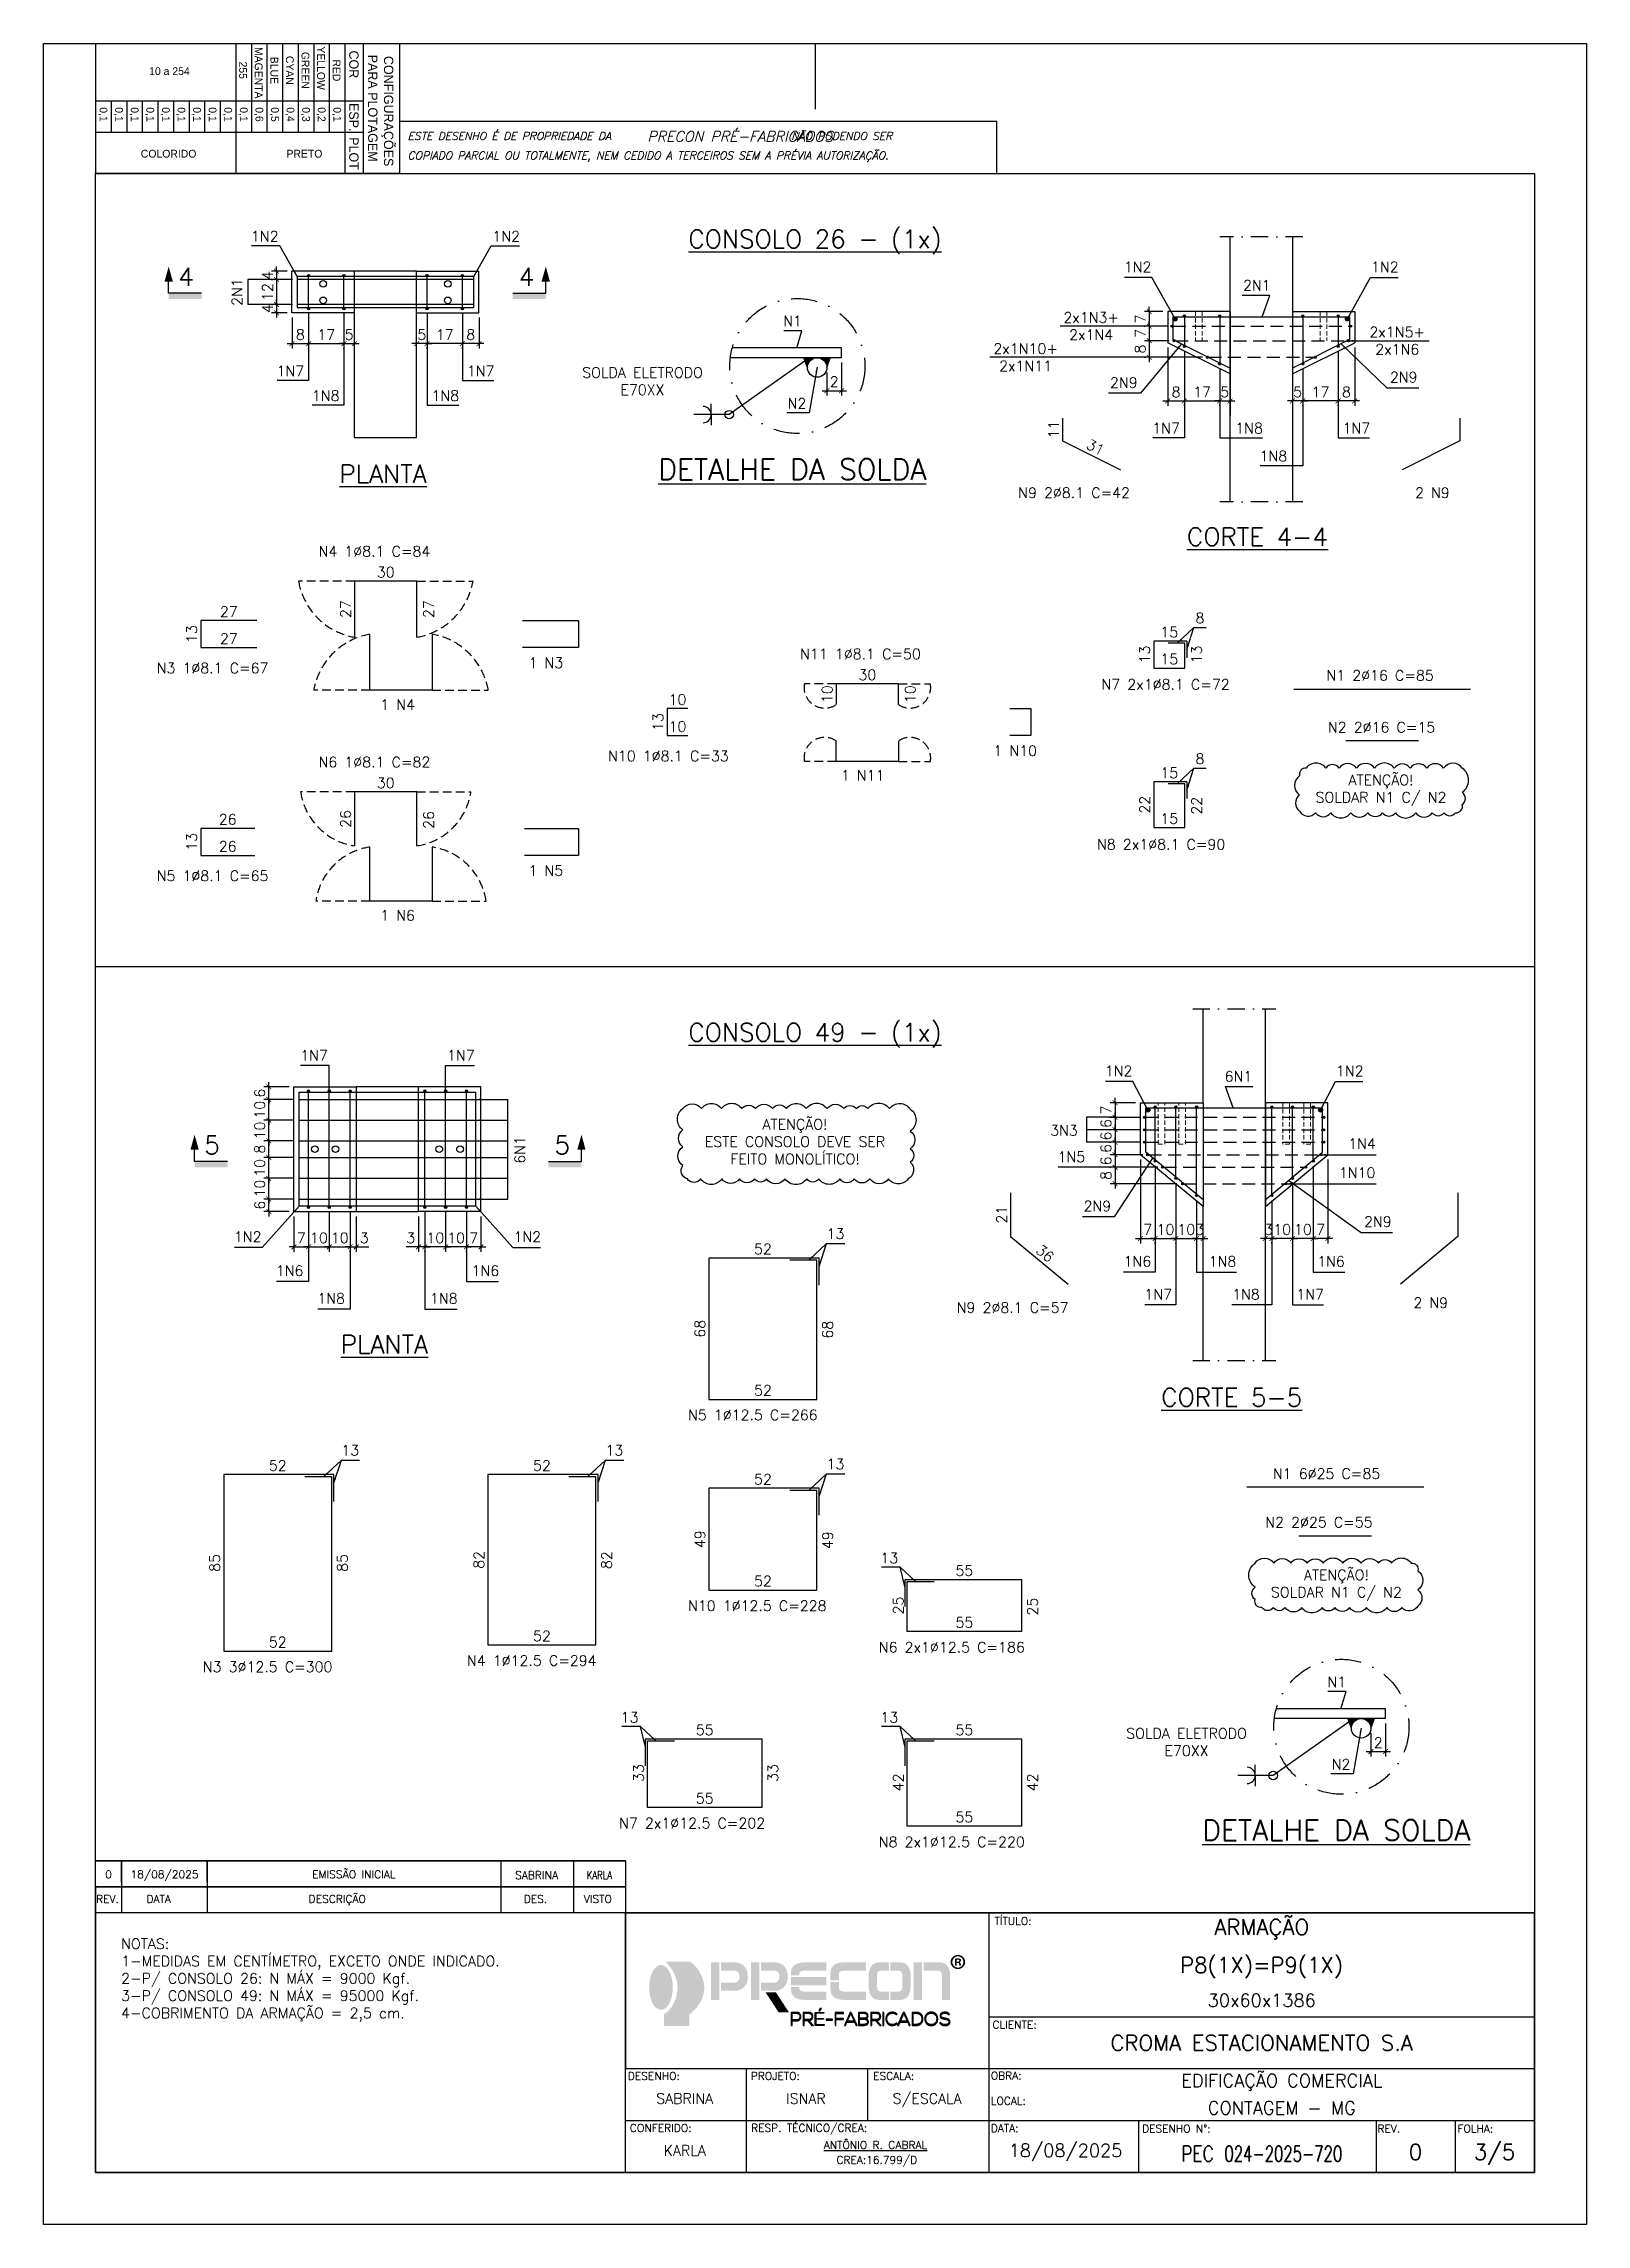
# Model space of a CAD drawing. Header units: centimetres. Extents: x 1658 to 19651, y 8294 to 11444.
# Drawn here: x 12168 to 14396, y 8294 to 11444 of the extents above; entities that cross this region are included whole.
import ezdxf
from ezdxf.enums import TextEntityAlignment as Align

# ---------------------------------------------------------------- set-up
doc = ezdxf.new("R2010")
doc.units = ezdxf.units.CM
doc.header["$LTSCALE"] = 50
doc.header["$MEASUREMENT"] = 0
doc.header["$PDMODE"] = 67
for name, pattern in [('DASHDOT', [1, 0.5, -0.25, 0, -0.25]), ('DASHDOT2', [0.5, 0.25, -0.125, 0, -0.125]), ('DASHED', [0.75, 0.5, -0.25]), ('HIDDEN', [0.375, 0.25, -0.125])]:
    doc.linetypes.add(name, pattern=pattern)
doc.layers.add('10 TRACEJADO', color=1, linetype='DASHED', lineweight=13)
for name, color, linetype in [('FORMATO-PRECON', 2, 'Continuous'), ('HACHURAS-PRECON', 1, 'Continuous'), ('IND- CORTE-PRECON', 4, 'Continuous'), ('LINHA CENTRO-PRECON', 1, 'DASHDOT'), ('LINHA-01-PRECON', 1, 'Continuous'), ('LINHA-02-PRECON', 2, 'Continuous'), ('LINHA-03-PRECON', 3, 'Continuous'), ('LINHA-04-PRECON', 4, 'Continuous'), ('TEXTO-20-PRECON', 2, 'Continuous'), ('TEXTO-35-PRECON', 5, 'Continuous'), ('X1', 2, 'Continuous')]:
    doc.layers.add(name, color=color, linetype=linetype)
doc.styles.add('PRECON-ROMANS', font='romans.shx')
doc.styles.add('R060', font='ACENT.shx', dxfattribs={"height": 75})
doc.styles.add('R60', font='ROMANS.shx', dxfattribs={"height": 2})
doc.styles.add('ROMANS', font='ROMANS.SHX', dxfattribs={"oblique": 15, "height": 3})
doc.styles.get("Standard").update_dxf_attribs({"font": 'romans.shx'})
doc.dimstyles.new('ESC50-50', dxfattribs={"dimscale": 50, "dimtxt": 0.2, "dimasz": 0.15, "dimexe": 0.15, "dimexo": 0.15, "dimgap": 0.08, "dimtad": 1, "dimdec": 1, "dimzin": 12, "dimdsep": 46, "dimtxsty": 'Standard', "dimblk": 'ARCHTICK', "dimcen": 0.09, "dimdle": 0.15, "dimclrd": 256, "dimclre": 256, "dimclrt": 2, "dimazin": 3, "dimtfac": 1, "dimtdec": 1, "dimtmove": 1, "dimatfit": 2, "dimfxl": 0.15, "dimtolj": 1, "dimtzin": 0, "dimarcsym": 0})
doc.dimstyles.new('ESC75-25', dxfattribs={"dimscale": 0, "dimtxt": 15, "dimasz": 7, "dimexe": 7, "dimexo": 7, "dimgap": 5.5, "dimtad": 1, "dimdec": 1, "dimlfac": 0.333333, "dimdsep": 46, "dimtxsty": 'Standard', "dimblk": 'ARCHTICK', "dimcen": 0.1, "dimdle": 7, "dimclrd": 256, "dimclre": 256, "dimclrt": 2, "dimadec": 0, "dimazin": 0, "dimtfac": 1, "dimtdec": 1, "dimtix": 1, "dimtmove": 2, "dimatfit": 3, "dimfxl": 1, "dimarcsym": 0})
doc.dimstyles.new('ESC75-75', dxfattribs={"dimscale": 0, "dimtxt": 15, "dimasz": 7, "dimexe": 7, "dimexo": 7, "dimgap": 5.5, "dimtad": 1, "dimdec": 1, "dimdsep": 46, "dimtxsty": 'Standard', "dimblk": 'ARCHTICK', "dimcen": 0.1, "dimdle": 7, "dimclrd": 256, "dimclre": 256, "dimclrt": 2, "dimadec": 0, "dimazin": 0, "dimtfac": 1, "dimtdec": 1, "dimtix": 1, "dimtmove": 2, "dimatfit": 3, "dimfxl": 1, "dimarcsym": 0})

msp = doc.modelspace()

# ---------------------------------------------------------------- texts
at = {"layer": 'LINHA-01-PRECON', "color": 2, "linetype": 'Continuous', "char_height": 15, "attachment_point": 5}
for s, insert in [('1N2', (12487.65, 11165.56)), ('1N2', (12836.27, 11165.56)), ('1N2', (13747.95, 11121.45)), ('1N2', (14104.93, 11121.45)), ('2N1', (13920.03, 11094.95)), ('2x1N3+\\P2x1N4', (13680.86, 11035.84)), ('2x1N5+\\P2x1N6', (14122.8, 11014.84)), ('2x1N10+\\P2x1N11', (13586.27, 10990.84)), ('1N7', (12524.58, 10971.23)), ('1N7', (12799.34, 10971.23)), ('2N9', (14132.18, 10962.16)), ('1N8', (12575.58, 10935.42)), ('1N8', (12748.34, 10935.42)), ('2N9', (13727.95, 10954.37)), ('1N7', (13789.06, 10888.51)), ('1N8', (13908.89, 10888.51)), ('1N7', (14063.83, 10888.51)), ('1N8', (13944, 10848.12)), ('8', (13837.97, 10614.37)), ('8', (13837.97, 10410.95)), ('{\\C4;ATENÇÃO!\\P}SOLDAR N1 C/ N2', (14099.34, 10365.25)), ('1N7', (12558.82, 9982.48)), ('1N7', (12770.8, 9982.48)), ('1N2', (13720.44, 9960.09)), ('6N1', (13893.54, 9952.14)), ('1N2', (14054.28, 9960.09)), ('{\\C4;ATENÇÃO!\\P}ESTE CONSOLO DEVE SER\\PFEITO MONOLÍTICO!', (13253.24, 9857.88)), ('3N3', (13641.52, 9874.04)), ('1N4', (14071.92, 9854.93)), ('1N5', (13652.36, 9835.94)), ('1N10', (14064.9, 9812.93)), ('2N9', (13689.81, 9764.84)), ('2N9', (14094.81, 9742.35)), ('1N2', (12462.98, 9720.49)), ('1N2', (12866.64, 9720.49)), ('13', (13311.64, 9724.91)), ('1N6', (12523.49, 9671.48)), ('1N6', (12806.13, 9671.48)), ('1N6', (13747.67, 9684.93)), ('1N8', (13870.42, 9684.93)), ('1N6', (14027.05, 9684.93)), ('1N7', (13777.67, 9637.44)), ('1N8', (13904.3, 9637.44)), ('1N7', (13997.05, 9637.44)), ('1N8', (12583.49, 9631.48)), ('1N8', (12746.13, 9631.48)), ('13', (12611.11, 9412.09)), ('13', (12992.46, 9412.09)), ('13', (13311.64, 9392.3)), ('13', (13389.34, 9256.42)), ('{\\C4;ATENÇÃO!\\P}SOLDAR N1 C/ N2', (14034.95, 9217.02)), ('13', (13014.44, 9026.31)), ('13', (13389.34, 9026.31))]:
    msp.add_mtext(s, dxfattribs=dict(at, insert=insert))
at = {"layer": 'LINHA-01-PRECON', "color": 4, "attachment_point": 5}
for s, insert, char_height in [('{\\LCONSOLO 26 - (1x)}', (13282.11, 11157.35), 26.25), ('\\A1;{\\LDETALHE DA SOLDA}', (13249.27, 10829.08), 30), ('{\\LPLANTA}', (12658.56, 10822.41), 26.25), ('{\\LCORTE 4-4}', (13921, 10731.61, -0.05), 26.25), ('{\\LCONSOLO 49 - (1x)}', (13282.11, 10011.45), 26.25), ('{\\LPLANTA}', (12660.49, 9565.17, -0.02), 26.25), ('{\\LCORTE 5-5}', (13883.92, 9488.51), 26.25), ('\\A1;{\\LDETALHE DA SOLDA}', (14034.79, 8863.44), 30)]:
    msp.add_mtext(s, dxfattribs=dict(at, insert=insert, char_height=char_height))
at = {"layer": 'LINHA-01-PRECON', "color": 2, "linetype": 'Continuous', "char_height": 15, "attachment_point": 5, "rotation": 90}
for s, insert in [('2N1', (12447.58, 11085.08)), ('6N1', (12855.95, 9845.92))]:
    msp.add_mtext(s, dxfattribs=dict(at, insert=insert))
at = {"layer": 'LINHA-01-PRECON', "color": 2, "char_height": 15}
for s, insert, attachment_point in [('N1', (13249.82, 11043.23), 5), ('N2', (13256.09, 10924.26), 5), ('N1', (14035.33, 9077.59), 5), ('N2', (14041.61, 8958.62), 5), ('\\A1;{\\C3;NOTAS:\\P}1-MEDIDAS EM CENTÍMETRO, EXCETO ONDE INDICADO.{\\H2.02381x; }\\P2-P/ CONSOLO 26: N MÁX = 9000 Kgf.{\\H1.84921x; }\\P3-P/ CONSOLO 49: N MÁX = 95000 Kgf.{\\H1.90741x; }\\P4-COBRIMENTO DA ARMAÇÃO = 2,5 cm.{\\H1.88801x; }', (12280.28, 8706.77), 1)]:
    msp.add_mtext(s, dxfattribs=dict(at, insert=insert, attachment_point=attachment_point))
at = {"layer": 'TEXTO-20-PRECON', "char_height": 15, "attachment_point": 5, "style": 'PRECON-ROMANS'}
for insert in [(13033.08, 10956.33), (13818.59, 8990.69)]:
    msp.add_mtext('\\A1;SOLDA ELETRODO\\PE70XX', dxfattribs=dict(at, insert=insert))
at = {"layer": 'X1', "style": 'PRECON-ROMANS'}
for s, p in [('N9 2%%C8.1 C=42', (13575.51, 10787.7)), ('2 N9', (14148.45, 10787.7)), ('N4 1%%C8.1 C=84', (12565.35, 10703.05)), ('1 N3', (12868.44, 10541.99)), ('N11 1%%C8.1 C=50', (13260.72, 10554.75)), ('N3 1%%C8.1 C=67', (12331.57, 10534.49)), ('N7 2x1%%C8.1 C=72', (13695.74, 10510.79)), ('N1 2%%C16 C=85', (14020.51, 10523.84)), ('1 N4', (12654.35, 10481.55)), ('N2 2%%C16 C=15', (14022.76, 10448.91)), ('1 N10', (13539.59, 10414.98)), ('N6 1%%C8.1 C=82', (12565.35, 10398.66)), ('N10 1%%C8.1 C=33', (12983.36, 10407.48)), ('1 N11', (13319.37, 10379.32)), ('N8 2x1%%C8.1 C=90', (13689.34, 10279.77)), ('N5 1%%C8.1 C=65', (12331.57, 10234.39)), ('1 N5', (12868.44, 10241.89)), ('1 N6', (12654.35, 10177.16)), ('N9 2%%C8.1 C=57', (13486.74, 9610.69)), ('2 N9', (14146.05, 9617.66)), ('N5 1%%C12.5 C=266', (13098.8, 9455.61)), ('N1 6%%C25 C=85', (13943.33, 9370.8)), ('N2 2%%C25 C=55', (13932.25, 9300.68)), ('N10 1%%C12.5 C=228', (13098.8, 9180)), ('N6 2x1%%C12.5 C=186', (13374.18, 9120.07)), ('N3 3%%C12.5 C=300', (12398.27, 9091.79)), ('N4 1%%C12.5 C=294', (12779.62, 9100.79)), ('N7 2x1%%C12.5 C=202', (12999.28, 8865.95)), ('N8 2x1%%C12.5 C=220', (13374.18, 8838.93))]:
    msp.add_text(s, height=15, dxfattribs=at).set_placement(p)

# ---------------------------------------------------------------- blocks, each defined once
blk = doc.blocks.new('*D274')
at = {"layer": 'Defpoints', "color": 0, "linetype": 'Continuous', "transparency": 16777216}
for p in [(13564.5, 9784.1), (13564.5, 9721), (13564.5, 9721)]:
    blk.add_point(p, dxfattribs=at)
at = {"layer": 'LINHA-01-PRECON', "color": 2, "linetype": 'Continuous', "transparency": 16777216, "insert": (13551.5, 9752.5), "char_height": 15, "attachment_point": 5, "rotation": 90}
blk.add_mtext('21', dxfattribs=at)
blk = doc.blocks.new('_ArchTick')
at = {"color": 0, "linetype": 'ByBlock', "const_width": 0.15}
blk.add_lwpolyline([(-0.5, -0.5), (0.5, 0.5)], dxfattribs=at)
blk = doc.blocks.new('*D275')
at = {"layer": 'Defpoints', "color": 0, "linetype": 'Continuous', "transparency": 16777216}
for p in [(13564.5, 9721), (13647.5, 9651.9), (13647.5, 9651.9)]:
    blk.add_point(p, dxfattribs=at)
at = {"layer": 'LINHA-01-PRECON', "color": 2, "linetype": 'Continuous', "transparency": 16777216, "insert": (13614.3, 9696.4), "char_height": 15, "attachment_point": 5, "rotation": 320.2182}
blk.add_mtext('36', dxfattribs=at)
blk = doc.blocks.new('*D221')
at = {"layer": 'Defpoints', "color": 0, "transparency": 16777216}
for p in [(14084.8, 9010.5), (14105.9, 9024.6), (14105.9, 8976.9)]:
    blk.add_point(p, dxfattribs=at)
at = {"layer": 'LINHA-01-PRECON', "lineweight": -2, "transparency": 16777216}
for p, q in [((14105.9, 9017.6), (14105.9, 8969.9)), ((14084.8, 9003.5), (14084.8, 8969.9)), ((14077.8, 8976.9), (14112.9, 8976.9))]:
    blk.add_line(p, q, dxfattribs=at)
at = {"layer": 'LINHA-01-PRECON', "lineweight": -2, "transparency": 16777216, "xscale": 7, "yscale": 7, "zscale": 7, "rotation": 180}
blk.add_blockref('_ArchTick', (14084.8, 8976.9), dxfattribs=at)
at = {"layer": 'LINHA-01-PRECON', "lineweight": -2, "transparency": 16777216, "xscale": 7, "yscale": 7, "zscale": 7}
blk.add_blockref('_ArchTick', (14105.9, 8976.9), dxfattribs=at)
at = {"layer": 'LINHA-01-PRECON', "color": 2, "transparency": 16777216, "insert": (14095.4, 8989.9), "char_height": 15, "attachment_point": 5}
blk.add_mtext('2', dxfattribs=at)
blk = doc.blocks.new('*D222')
at = {"layer": 'Defpoints', "color": 0, "transparency": 16777216}
for p in [(12493.4, 9775), (12537.3, 9775), (12529.8, 9757)]:
    blk.add_point(p, dxfattribs=at)
at = {"layer": 'LINHA-01-PRECON', "lineweight": -2, "transparency": 16777216}
for p, q in [((12530.3, 9775), (12486.4, 9775)), ((12493.4, 9775), (12493.4, 9782)), ((12493.4, 9757), (12493.4, 9775)), ((12522.8, 9757), (12486.4, 9757)), ((12493.4, 9757), (12493.4, 9750))]:
    blk.add_line(p, q, dxfattribs=at)
at = {"layer": 'LINHA-01-PRECON', "lineweight": -2, "transparency": 16777216, "xscale": 7, "yscale": 7, "zscale": 7}
for p, rotation in [((12493.4, 9775), 270), ((12493.4, 9757), 90)]:
    blk.add_blockref('_ArchTick', p, dxfattribs=dict(at, rotation=rotation))
at = {"layer": 'LINHA-01-PRECON', "color": 2, "transparency": 16777216, "insert": (12480.4, 9766), "char_height": 15, "attachment_point": 5, "rotation": 90}
blk.add_mtext('6', dxfattribs=at)
blk = doc.blocks.new('*D223')
at = {"layer": 'Defpoints', "color": 0, "transparency": 16777216}
for p in [(12493.4, 9805), (12537.3, 9805), (12537.3, 9775)]:
    blk.add_point(p, dxfattribs=at)
at = {"layer": 'LINHA-01-PRECON', "lineweight": -2, "transparency": 16777216}
for p, q in [((12530.3, 9805), (12486.4, 9805)), ((12493.4, 9805), (12493.4, 9812)), ((12493.4, 9775), (12493.4, 9805)), ((12530.3, 9775), (12486.4, 9775)), ((12493.4, 9775), (12493.4, 9768))]:
    blk.add_line(p, q, dxfattribs=at)
at = {"layer": 'LINHA-01-PRECON', "lineweight": -2, "transparency": 16777216, "xscale": 7, "yscale": 7, "zscale": 7}
for p, rotation in [((12493.4, 9805), 270), ((12493.4, 9775), 90)]:
    blk.add_blockref('_ArchTick', p, dxfattribs=dict(at, rotation=rotation))
at = {"layer": 'LINHA-01-PRECON', "color": 2, "transparency": 16777216, "insert": (12480.4, 9790), "char_height": 15, "attachment_point": 5, "rotation": 90}
blk.add_mtext('10', dxfattribs=at)
blk = doc.blocks.new('*D224')
at = {"layer": 'Defpoints', "color": 0, "transparency": 16777216}
for p in [(12493.4, 9835), (12537.3, 9835), (12537.3, 9805)]:
    blk.add_point(p, dxfattribs=at)
at = {"layer": 'LINHA-01-PRECON', "lineweight": -2, "transparency": 16777216}
for p, q in [((12530.3, 9835), (12486.4, 9835)), ((12493.4, 9835), (12493.4, 9842)), ((12493.4, 9805), (12493.4, 9835)), ((12530.3, 9805), (12486.4, 9805)), ((12493.4, 9805), (12493.4, 9798))]:
    blk.add_line(p, q, dxfattribs=at)
at = {"layer": 'LINHA-01-PRECON', "lineweight": -2, "transparency": 16777216, "xscale": 7, "yscale": 7, "zscale": 7}
for p, rotation in [((12493.4, 9835), 270), ((12493.4, 9805), 90)]:
    blk.add_blockref('_ArchTick', p, dxfattribs=dict(at, rotation=rotation))
at = {"layer": 'LINHA-01-PRECON', "color": 2, "transparency": 16777216, "insert": (12480.4, 9820), "char_height": 15, "attachment_point": 5, "rotation": 90}
blk.add_mtext('10', dxfattribs=at)
blk = doc.blocks.new('*D225')
at = {"layer": 'Defpoints', "color": 0, "transparency": 16777216}
for p in [(12493.4, 9859), (12537.3, 9859), (12537.3, 9835)]:
    blk.add_point(p, dxfattribs=at)
at = {"layer": 'LINHA-01-PRECON', "lineweight": -2, "transparency": 16777216}
for p, q in [((12493.4, 9828), (12493.4, 9866)), ((12530.3, 9859), (12486.4, 9859)), ((12530.3, 9835), (12486.4, 9835))]:
    blk.add_line(p, q, dxfattribs=at)
at = {"layer": 'LINHA-01-PRECON', "lineweight": -2, "transparency": 16777216, "xscale": 7, "yscale": 7, "zscale": 7}
for p, rotation in [((12493.4, 9859), 90), ((12493.4, 9835), 270)]:
    blk.add_blockref('_ArchTick', p, dxfattribs=dict(at, rotation=rotation))
at = {"layer": 'LINHA-01-PRECON', "color": 2, "transparency": 16777216, "insert": (12480.4, 9847), "char_height": 15, "attachment_point": 5, "rotation": 90}
blk.add_mtext('8', dxfattribs=at)
blk = doc.blocks.new('*D226')
at = {"layer": 'Defpoints', "color": 0, "transparency": 16777216}
for p in [(12493.4, 9889), (12537.3, 9889), (12537.3, 9859)]:
    blk.add_point(p, dxfattribs=at)
at = {"layer": 'LINHA-01-PRECON', "lineweight": -2, "transparency": 16777216}
for p, q in [((12493.4, 9889), (12493.4, 9896)), ((12530.3, 9889), (12486.4, 9889)), ((12493.4, 9859), (12493.4, 9889)), ((12530.3, 9859), (12486.4, 9859)), ((12493.4, 9859), (12493.4, 9852))]:
    blk.add_line(p, q, dxfattribs=at)
at = {"layer": 'LINHA-01-PRECON', "lineweight": -2, "transparency": 16777216, "xscale": 7, "yscale": 7, "zscale": 7}
for p, rotation in [((12493.4, 9889), 270), ((12493.4, 9859), 90)]:
    blk.add_blockref('_ArchTick', p, dxfattribs=dict(at, rotation=rotation))
at = {"layer": 'LINHA-01-PRECON', "color": 2, "transparency": 16777216, "insert": (12480.4, 9874), "char_height": 15, "attachment_point": 5, "rotation": 90}
blk.add_mtext('10', dxfattribs=at)
blk = doc.blocks.new('*D227')
at = {"layer": 'Defpoints', "color": 0, "transparency": 16777216}
for p in [(12493.4, 9919), (12537.3, 9919), (12537.3, 9889)]:
    blk.add_point(p, dxfattribs=at)
at = {"layer": 'LINHA-01-PRECON', "lineweight": -2, "transparency": 16777216}
for p, q in [((12493.4, 9919), (12493.4, 9926)), ((12530.3, 9919), (12486.4, 9919)), ((12493.4, 9889), (12493.4, 9919)), ((12530.3, 9889), (12486.4, 9889)), ((12493.4, 9889), (12493.4, 9882))]:
    blk.add_line(p, q, dxfattribs=at)
at = {"layer": 'LINHA-01-PRECON', "lineweight": -2, "transparency": 16777216, "xscale": 7, "yscale": 7, "zscale": 7}
for p, rotation in [((12493.4, 9919), 270), ((12493.4, 9889), 90)]:
    blk.add_blockref('_ArchTick', p, dxfattribs=dict(at, rotation=rotation))
at = {"layer": 'LINHA-01-PRECON', "color": 2, "transparency": 16777216, "insert": (12480.4, 9904), "char_height": 15, "attachment_point": 5, "rotation": 90}
blk.add_mtext('10', dxfattribs=at)
blk = doc.blocks.new('*D228')
at = {"layer": 'Defpoints', "color": 0, "transparency": 16777216}
for p in [(12493.4, 9937), (12529.8, 9937), (12537.3, 9919)]:
    blk.add_point(p, dxfattribs=at)
at = {"layer": 'LINHA-01-PRECON', "lineweight": -2, "transparency": 16777216}
for p, q in [((12522.8, 9937), (12486.4, 9937)), ((12493.4, 9937), (12493.4, 9944)), ((12493.4, 9919), (12493.4, 9937)), ((12530.3, 9919), (12486.4, 9919)), ((12493.4, 9919), (12493.4, 9912))]:
    blk.add_line(p, q, dxfattribs=at)
at = {"layer": 'LINHA-01-PRECON', "lineweight": -2, "transparency": 16777216, "xscale": 7, "yscale": 7, "zscale": 7}
for p, rotation in [((12493.4, 9937), 270), ((12493.4, 9919), 90)]:
    blk.add_blockref('_ArchTick', p, dxfattribs=dict(at, rotation=rotation))
at = {"layer": 'LINHA-01-PRECON', "color": 2, "transparency": 16777216, "insert": (12480.4, 9928), "char_height": 15, "attachment_point": 5, "rotation": 90}
blk.add_mtext('6', dxfattribs=at)
blk = doc.blocks.new('*D257')
at = {"layer": 'Defpoints', "color": 0, "transparency": 16777216}
for p in [(13715.3, 9893), (13752.1, 9914), (13758.1, 9893)]:
    blk.add_point(p, dxfattribs=at)
at = {"layer": 'LINHA-01-PRECON', "lineweight": -2, "transparency": 16777216}
for p, q in [((13745.1, 9914), (13708.3, 9914)), ((13751.1, 9893), (13708.3, 9893)), ((13715.3, 9914), (13715.3, 9921)), ((13715.3, 9914), (13715.3, 9893)), ((13715.3, 9893), (13715.3, 9886))]:
    blk.add_line(p, q, dxfattribs=at)
at = {"layer": 'LINHA-01-PRECON', "lineweight": -2, "transparency": 16777216, "xscale": 7, "yscale": 7, "zscale": 7}
for p, rotation in [((13715.3, 9914), 270), ((13715.3, 9893), 90)]:
    blk.add_blockref('_ArchTick', p, dxfattribs=dict(at, rotation=rotation))
at = {"layer": 'LINHA-01-PRECON', "color": 2, "transparency": 16777216, "insert": (13702.3, 9903.5), "char_height": 15, "attachment_point": 5, "rotation": 90}
blk.add_mtext('7', dxfattribs=at)
blk = doc.blocks.new('*D258')
at = {"layer": 'Defpoints', "color": 0, "transparency": 16777216}
for p in [(13758.1, 9893), (13715.3, 9875), (13758.1, 9875)]:
    blk.add_point(p, dxfattribs=at)
at = {"layer": 'LINHA-01-PRECON', "lineweight": -2, "transparency": 16777216}
for p, q in [((13751.1, 9893), (13708.3, 9893)), ((13715.3, 9893), (13715.3, 9900)), ((13715.3, 9893), (13715.3, 9875)), ((13751.1, 9875), (13708.3, 9875)), ((13715.3, 9875), (13715.3, 9868))]:
    blk.add_line(p, q, dxfattribs=at)
at = {"layer": 'LINHA-01-PRECON', "lineweight": -2, "transparency": 16777216, "xscale": 7, "yscale": 7, "zscale": 7}
for p, rotation in [((13715.3, 9893), 270), ((13715.3, 9875), 90)]:
    blk.add_blockref('_ArchTick', p, dxfattribs=dict(at, rotation=rotation))
at = {"layer": 'LINHA-01-PRECON', "color": 2, "transparency": 16777216, "insert": (13702.3, 9884), "char_height": 15, "attachment_point": 5, "rotation": 90}
blk.add_mtext('6', dxfattribs=at)
blk = doc.blocks.new('*D259')
at = {"layer": 'Defpoints', "color": 0, "transparency": 16777216}
for p in [(13758.1, 9875), (13715.3, 9857), (13758.1, 9857)]:
    blk.add_point(p, dxfattribs=at)
at = {"layer": 'LINHA-01-PRECON', "lineweight": -2, "transparency": 16777216}
for p, q in [((13751.1, 9875), (13708.3, 9875)), ((13715.3, 9875), (13715.3, 9882)), ((13715.3, 9875), (13715.3, 9857)), ((13751.1, 9857), (13708.3, 9857)), ((13715.3, 9857), (13715.3, 9850))]:
    blk.add_line(p, q, dxfattribs=at)
at = {"layer": 'LINHA-01-PRECON', "lineweight": -2, "transparency": 16777216, "xscale": 7, "yscale": 7, "zscale": 7}
for p, rotation in [((13715.3, 9875), 270), ((13715.3, 9857), 90)]:
    blk.add_blockref('_ArchTick', p, dxfattribs=dict(at, rotation=rotation))
at = {"layer": 'LINHA-01-PRECON', "color": 2, "transparency": 16777216, "insert": (13702.3, 9866), "char_height": 15, "attachment_point": 5, "rotation": 90}
blk.add_mtext('6', dxfattribs=at)
blk = doc.blocks.new('*D260')
at = {"layer": 'Defpoints', "color": 0, "transparency": 16777216}
for p in [(13715.3, 9839), (13758.1, 9857), (13762.4, 9839)]:
    blk.add_point(p, dxfattribs=at)
at = {"layer": 'LINHA-01-PRECON', "lineweight": -2, "transparency": 16777216}
for p, q in [((13715.3, 9857), (13715.3, 9864)), ((13751.1, 9857), (13708.3, 9857)), ((13755.4, 9839), (13708.3, 9839)), ((13715.3, 9857), (13715.3, 9839)), ((13715.3, 9839), (13715.3, 9832))]:
    blk.add_line(p, q, dxfattribs=at)
at = {"layer": 'LINHA-01-PRECON', "lineweight": -2, "transparency": 16777216, "xscale": 7, "yscale": 7, "zscale": 7}
for p, rotation in [((13715.3, 9857), 270), ((13715.3, 9839), 90)]:
    blk.add_blockref('_ArchTick', p, dxfattribs=dict(at, rotation=rotation))
at = {"layer": 'LINHA-01-PRECON', "color": 2, "transparency": 16777216, "insert": (13702.3, 9848), "char_height": 15, "attachment_point": 5, "rotation": 90}
blk.add_mtext('6', dxfattribs=at)
blk = doc.blocks.new('*D261')
at = {"layer": 'Defpoints', "color": 0, "transparency": 16777216}
for p in [(13762.4, 9839), (13715.3, 9821), (13784, 9821)]:
    blk.add_point(p, dxfattribs=at)
at = {"layer": 'LINHA-01-PRECON', "lineweight": -2, "transparency": 16777216}
for p, q in [((13755.4, 9839), (13708.3, 9839)), ((13715.3, 9839), (13715.3, 9846)), ((13715.3, 9839), (13715.3, 9821)), ((13777, 9821), (13708.3, 9821)), ((13715.3, 9821), (13715.3, 9814))]:
    blk.add_line(p, q, dxfattribs=at)
at = {"layer": 'LINHA-01-PRECON', "lineweight": -2, "transparency": 16777216, "xscale": 7, "yscale": 7, "zscale": 7}
for p, rotation in [((13715.3, 9839), 270), ((13715.3, 9821), 90)]:
    blk.add_blockref('_ArchTick', p, dxfattribs=dict(at, rotation=rotation))
at = {"layer": 'LINHA-01-PRECON', "color": 2, "transparency": 16777216, "insert": (13702.3, 9830), "char_height": 15, "attachment_point": 5, "rotation": 90}
blk.add_mtext('6', dxfattribs=at)
blk = doc.blocks.new('*D262')
at = {"layer": 'Defpoints', "color": 0, "transparency": 16777216}
for p in [(13752.1, 9839), (13773.1, 9829.8), (13773.1, 9718)]:
    blk.add_point(p, dxfattribs=at)
at = {"layer": 'LINHA-01-PRECON', "lineweight": -2, "transparency": 16777216}
for p, q in [((13752.1, 9832), (13752.1, 9711)), ((13773.1, 9822.8), (13773.1, 9711)), ((13745.1, 9718), (13780.1, 9718))]:
    blk.add_line(p, q, dxfattribs=at)
at = {"layer": 'LINHA-01-PRECON', "lineweight": -2, "transparency": 16777216, "xscale": 7, "yscale": 7, "zscale": 7, "rotation": 180}
blk.add_blockref('_ArchTick', (13752.1, 9718), dxfattribs=at)
at = {"layer": 'LINHA-01-PRECON', "lineweight": -2, "transparency": 16777216, "xscale": 7, "yscale": 7, "zscale": 7}
blk.add_blockref('_ArchTick', (13773.1, 9718), dxfattribs=at)
at = {"layer": 'LINHA-01-PRECON', "color": 2, "transparency": 16777216, "insert": (13762.6, 9731), "char_height": 15, "attachment_point": 5}
blk.add_mtext('7', dxfattribs=at)
blk = doc.blocks.new('*D263')
at = {"layer": 'Defpoints', "color": 0, "transparency": 16777216}
for p in [(13773.1, 9829.8), (13803.1, 9804.9), (13803.1, 9718)]:
    blk.add_point(p, dxfattribs=at)
at = {"layer": 'LINHA-01-PRECON', "lineweight": -2, "transparency": 16777216}
for p, q in [((13773.1, 9822.8), (13773.1, 9711)), ((13803.1, 9797.9), (13803.1, 9711)), ((13773.1, 9718), (13766.1, 9718)), ((13773.1, 9718), (13803.1, 9718)), ((13803.1, 9718), (13810.1, 9718))]:
    blk.add_line(p, q, dxfattribs=at)
at = {"layer": 'LINHA-01-PRECON', "lineweight": -2, "transparency": 16777216, "xscale": 7, "yscale": 7, "zscale": 7}
blk.add_blockref('_ArchTick', (13773.1, 9718), dxfattribs=at)
at = {"layer": 'LINHA-01-PRECON', "lineweight": -2, "transparency": 16777216, "xscale": 7, "yscale": 7, "zscale": 7, "rotation": 180}
blk.add_blockref('_ArchTick', (13803.1, 9718), dxfattribs=at)
at = {"layer": 'LINHA-01-PRECON', "color": 2, "transparency": 16777216, "insert": (13788.1, 9731), "char_height": 15, "attachment_point": 5}
blk.add_mtext('10', dxfattribs=at)
blk = doc.blocks.new('*D264')
at = {"layer": 'Defpoints', "color": 0, "transparency": 16777216}
for p in [(13803.1, 9804.9), (13833.1, 9780), (13833.1, 9718)]:
    blk.add_point(p, dxfattribs=at)
at = {"layer": 'LINHA-01-PRECON', "lineweight": -2, "transparency": 16777216}
for p, q in [((13803.1, 9797.9), (13803.1, 9711)), ((13833.1, 9773), (13833.1, 9711)), ((13803.1, 9718), (13796.1, 9718)), ((13803.1, 9718), (13833.1, 9718)), ((13833.1, 9718), (13840.1, 9718))]:
    blk.add_line(p, q, dxfattribs=at)
at = {"layer": 'LINHA-01-PRECON', "lineweight": -2, "transparency": 16777216, "xscale": 7, "yscale": 7, "zscale": 7}
blk.add_blockref('_ArchTick', (13803.1, 9718), dxfattribs=at)
at = {"layer": 'LINHA-01-PRECON', "lineweight": -2, "transparency": 16777216, "xscale": 7, "yscale": 7, "zscale": 7, "rotation": 180}
blk.add_blockref('_ArchTick', (13833.1, 9718), dxfattribs=at)
at = {"layer": 'LINHA-01-PRECON', "color": 2, "transparency": 16777216, "insert": (13818.1, 9731), "char_height": 15, "attachment_point": 5}
blk.add_mtext('10', dxfattribs=at)
blk = doc.blocks.new('*D265')
at = {"layer": 'Defpoints', "color": 0, "transparency": 16777216}
for p in [(13833.1, 9780), (13842.4, 9718), (13842.4, 9718)]:
    blk.add_point(p, dxfattribs=at)
at = {"layer": 'LINHA-01-PRECON', "lineweight": -2, "transparency": 16777216}
for p, q in [((13833.1, 9773), (13833.1, 9711)), ((13833.1, 9718), (13826.1, 9718)), ((13833.1, 9718), (13842.4, 9718)), ((13842.4, 9718), (13849.4, 9718))]:
    blk.add_line(p, q, dxfattribs=at)
at = {"layer": 'LINHA-01-PRECON', "lineweight": -2, "transparency": 16777216, "xscale": 7, "yscale": 7, "zscale": 7}
blk.add_blockref('_ArchTick', (13833.1, 9718), dxfattribs=at)
at = {"layer": 'LINHA-01-PRECON', "lineweight": -2, "transparency": 16777216, "xscale": 7, "yscale": 7, "zscale": 7, "rotation": 180}
blk.add_blockref('_ArchTick', (13842.4, 9718), dxfattribs=at)
at = {"layer": 'LINHA-01-PRECON', "color": 2, "transparency": 16777216, "insert": (13837.8, 9731), "char_height": 15, "attachment_point": 5}
blk.add_mtext('3', dxfattribs=at)
blk = doc.blocks.new('*D266')
at = {"layer": 'Defpoints', "color": 0, "transparency": 16777216}
for p in [(14001.6, 9829.8), (14022.6, 9839), (14001.6, 9718)]:
    blk.add_point(p, dxfattribs=at)
at = {"layer": 'LINHA-01-PRECON', "lineweight": -2, "transparency": 16777216}
for p, q in [((14022.6, 9832), (14022.6, 9711)), ((14001.6, 9822.8), (14001.6, 9711)), ((14029.6, 9718), (13994.6, 9718))]:
    blk.add_line(p, q, dxfattribs=at)
at = {"layer": 'LINHA-01-PRECON', "lineweight": -2, "transparency": 16777216, "xscale": 7, "yscale": 7, "zscale": 7, "rotation": 180}
blk.add_blockref('_ArchTick', (14001.6, 9718), dxfattribs=at)
at = {"layer": 'LINHA-01-PRECON', "lineweight": -2, "transparency": 16777216, "xscale": 7, "yscale": 7, "zscale": 7}
blk.add_blockref('_ArchTick', (14022.6, 9718), dxfattribs=at)
at = {"layer": 'LINHA-01-PRECON', "color": 2, "transparency": 16777216, "insert": (14012.1, 9731), "char_height": 15, "attachment_point": 5}
blk.add_mtext('7', dxfattribs=at)
blk = doc.blocks.new('*D267')
at = {"layer": 'Defpoints', "color": 0, "transparency": 16777216}
for p in [(14001.6, 9829.8), (13971.6, 9804.9), (13971.6, 9718)]:
    blk.add_point(p, dxfattribs=at)
at = {"layer": 'LINHA-01-PRECON', "lineweight": -2, "transparency": 16777216}
for p, q in [((13971.6, 9797.9), (13971.6, 9711)), ((14001.6, 9822.8), (14001.6, 9711)), ((13971.6, 9718), (13964.6, 9718)), ((14001.6, 9718), (13971.6, 9718)), ((14001.6, 9718), (14008.6, 9718))]:
    blk.add_line(p, q, dxfattribs=at)
at = {"layer": 'LINHA-01-PRECON', "lineweight": -2, "transparency": 16777216, "xscale": 7, "yscale": 7, "zscale": 7}
blk.add_blockref('_ArchTick', (13971.6, 9718), dxfattribs=at)
at = {"layer": 'LINHA-01-PRECON', "lineweight": -2, "transparency": 16777216, "xscale": 7, "yscale": 7, "zscale": 7, "rotation": 180}
blk.add_blockref('_ArchTick', (14001.6, 9718), dxfattribs=at)
at = {"layer": 'LINHA-01-PRECON', "color": 2, "transparency": 16777216, "insert": (13986.6, 9731), "char_height": 15, "attachment_point": 5}
blk.add_mtext('10', dxfattribs=at)
blk = doc.blocks.new('*D268')
at = {"layer": 'Defpoints', "color": 0, "transparency": 16777216}
for p in [(13971.6, 9804.9), (13941.6, 9780), (13941.6, 9718)]:
    blk.add_point(p, dxfattribs=at)
at = {"layer": 'LINHA-01-PRECON', "lineweight": -2, "transparency": 16777216}
for p, q in [((13971.6, 9797.9), (13971.6, 9711)), ((13941.6, 9773), (13941.6, 9711)), ((13941.6, 9718), (13934.6, 9718)), ((13971.6, 9718), (13941.6, 9718)), ((13971.6, 9718), (13978.6, 9718))]:
    blk.add_line(p, q, dxfattribs=at)
at = {"layer": 'LINHA-01-PRECON', "lineweight": -2, "transparency": 16777216, "xscale": 7, "yscale": 7, "zscale": 7}
blk.add_blockref('_ArchTick', (13941.6, 9718), dxfattribs=at)
at = {"layer": 'LINHA-01-PRECON', "lineweight": -2, "transparency": 16777216, "xscale": 7, "yscale": 7, "zscale": 7, "rotation": 180}
blk.add_blockref('_ArchTick', (13971.6, 9718), dxfattribs=at)
at = {"layer": 'LINHA-01-PRECON', "color": 2, "transparency": 16777216, "insert": (13956.6, 9731), "char_height": 15, "attachment_point": 5}
blk.add_mtext('10', dxfattribs=at)
blk = doc.blocks.new('*D269')
at = {"layer": 'Defpoints', "color": 0, "transparency": 16777216}
for p in [(13941.6, 9780), (13932.3, 9718), (13932.3, 9718)]:
    blk.add_point(p, dxfattribs=at)
at = {"layer": 'LINHA-01-PRECON', "lineweight": -2, "transparency": 16777216}
for p, q in [((13941.6, 9773), (13941.6, 9711)), ((13932.3, 9718), (13925.3, 9718)), ((13941.6, 9718), (13932.3, 9718)), ((13941.6, 9718), (13948.6, 9718))]:
    blk.add_line(p, q, dxfattribs=at)
at = {"layer": 'LINHA-01-PRECON', "lineweight": -2, "transparency": 16777216, "xscale": 7, "yscale": 7, "zscale": 7}
blk.add_blockref('_ArchTick', (13932.3, 9718), dxfattribs=at)
at = {"layer": 'LINHA-01-PRECON', "lineweight": -2, "transparency": 16777216, "xscale": 7, "yscale": 7, "zscale": 7, "rotation": 180}
blk.add_blockref('_ArchTick', (13941.6, 9718), dxfattribs=at)
at = {"layer": 'LINHA-01-PRECON', "color": 2, "transparency": 16777216, "insert": (13937, 9731), "char_height": 15, "attachment_point": 5}
blk.add_mtext('3', dxfattribs=at)
blk = doc.blocks.new('*D270')
at = {"layer": 'Defpoints', "color": 0, "linetype": 'Continuous', "transparency": 16777216}
for p in [(12428.4, 9121.9), (12584.4, 9121.9), (12584.4, 9121.9)]:
    blk.add_point(p, dxfattribs=at)
at = {"layer": 'LINHA-01-PRECON', "color": 2, "linetype": 'Continuous', "transparency": 16777216, "insert": (12506.4, 9134.9), "char_height": 15, "attachment_point": 5}
blk.add_mtext('52', dxfattribs=at)
blk = doc.blocks.new('*D271')
at = {"layer": 'Defpoints', "color": 0, "linetype": 'Continuous', "transparency": 16777216}
for p in [(12428.4, 9377), (12428.4, 9377), (12428.4, 9121.9)]:
    blk.add_point(p, dxfattribs=at)
at = {"layer": 'LINHA-01-PRECON', "color": 2, "linetype": 'Continuous', "transparency": 16777216, "insert": (12415.4, 9249.4), "char_height": 15, "attachment_point": 5, "rotation": 90}
blk.add_mtext('85', dxfattribs=at)
blk = doc.blocks.new('*D272')
at = {"layer": 'Defpoints', "color": 0, "linetype": 'Continuous', "transparency": 16777216}
for p in [(12584.4, 9377), (12584.4, 9377), (12584.4, 9121.9)]:
    blk.add_point(p, dxfattribs=at)
at = {"layer": 'LINHA-01-PRECON', "color": 2, "linetype": 'Continuous', "transparency": 16777216, "insert": (12599.8, 9249.4), "char_height": 15, "attachment_point": 5, "rotation": 90}
blk.add_mtext('85', dxfattribs=at)
blk = doc.blocks.new('*D273')
at = {"layer": 'Defpoints', "color": 0, "linetype": 'Continuous', "transparency": 16777216}
for p in [(12428.4, 9377), (12584.4, 9377), (12584.4, 9377)]:
    blk.add_point(p, dxfattribs=at)
at = {"layer": 'LINHA-01-PRECON', "color": 2, "linetype": 'Continuous', "transparency": 16777216, "insert": (12506.4, 9390), "char_height": 15, "attachment_point": 5}
blk.add_mtext('52', dxfattribs=at)
blk = doc.blocks.new('*D229')
at = {"layer": 'Defpoints', "color": 0, "linetype": 'Continuous', "transparency": 16777216}
for p in [(12809.8, 9130.9), (12965.8, 9130.9), (12965.8, 9130.9)]:
    blk.add_point(p, dxfattribs=at)
at = {"layer": 'LINHA-01-PRECON', "color": 2, "linetype": 'Continuous', "transparency": 16777216, "insert": (12887.8, 9143.9), "char_height": 15, "attachment_point": 5}
blk.add_mtext('52', dxfattribs=at)
blk = doc.blocks.new('*D230')
at = {"layer": 'Defpoints', "color": 0, "linetype": 'Continuous', "transparency": 16777216}
for p in [(12809.8, 9377), (12809.8, 9377), (12809.8, 9130.9)]:
    blk.add_point(p, dxfattribs=at)
at = {"layer": 'LINHA-01-PRECON', "color": 2, "linetype": 'Continuous', "transparency": 16777216, "insert": (12796.8, 9253.9), "char_height": 15, "attachment_point": 5, "rotation": 90}
blk.add_mtext('82', dxfattribs=at)
blk = doc.blocks.new('*D231')
at = {"layer": 'Defpoints', "color": 0, "linetype": 'Continuous', "transparency": 16777216}
for p in [(12965.8, 9377), (12965.8, 9377), (12965.8, 9130.9)]:
    blk.add_point(p, dxfattribs=at)
at = {"layer": 'LINHA-01-PRECON', "color": 2, "linetype": 'Continuous', "transparency": 16777216, "insert": (12981.2, 9253.4), "char_height": 15, "attachment_point": 5, "rotation": 90}
blk.add_mtext('82', dxfattribs=at)
blk = doc.blocks.new('*D232')
at = {"layer": 'Defpoints', "color": 0, "linetype": 'Continuous', "transparency": 16777216}
for p in [(12809.8, 9377), (12965.8, 9377), (12965.8, 9377)]:
    blk.add_point(p, dxfattribs=at)
at = {"layer": 'LINHA-01-PRECON', "color": 2, "linetype": 'Continuous', "transparency": 16777216, "insert": (12887.8, 9390), "char_height": 15, "attachment_point": 5}
blk.add_mtext('52', dxfattribs=at)
blk = doc.blocks.new('*D233')
at = {"layer": 'Defpoints', "color": 0, "linetype": 'Continuous', "transparency": 16777216}
for p in [(13129, 9485.7), (13285, 9485.7), (13285, 9485.7)]:
    blk.add_point(p, dxfattribs=at)
at = {"layer": 'LINHA-01-PRECON', "color": 2, "linetype": 'Continuous', "transparency": 16777216, "insert": (13207, 9498.7), "char_height": 15, "attachment_point": 5}
blk.add_mtext('52', dxfattribs=at)
blk = doc.blocks.new('*D234')
at = {"layer": 'Defpoints', "color": 0, "linetype": 'Continuous', "transparency": 16777216}
for p in [(13129, 9689.8), (13129, 9689.8), (13129, 9485.7)]:
    blk.add_point(p, dxfattribs=at)
at = {"layer": 'LINHA-01-PRECON', "color": 2, "linetype": 'Continuous', "transparency": 16777216, "insert": (13116, 9587.7), "char_height": 15, "attachment_point": 5, "rotation": 90}
blk.add_mtext('68', dxfattribs=at)
blk = doc.blocks.new('*D235')
at = {"layer": 'Defpoints', "color": 0, "linetype": 'Continuous', "transparency": 16777216}
for p in [(13285, 9689.8), (13285, 9689.8), (13285, 9485.7)]:
    blk.add_point(p, dxfattribs=at)
at = {"layer": 'LINHA-01-PRECON', "color": 2, "linetype": 'Continuous', "transparency": 16777216, "insert": (13300.4, 9586.2), "char_height": 15, "attachment_point": 5, "rotation": 90}
blk.add_mtext('68', dxfattribs=at)
blk = doc.blocks.new('*D236')
at = {"layer": 'Defpoints', "color": 0, "linetype": 'Continuous', "transparency": 16777216}
for p in [(13129, 9689.8), (13285, 9689.8), (13285, 9689.8)]:
    blk.add_point(p, dxfattribs=at)
at = {"layer": 'LINHA-01-PRECON', "color": 2, "linetype": 'Continuous', "transparency": 16777216, "insert": (13207, 9702.8), "char_height": 15, "attachment_point": 5}
blk.add_mtext('52', dxfattribs=at)
blk = doc.blocks.new('*D237')
at = {"layer": 'Defpoints', "color": 0, "linetype": 'Continuous', "transparency": 16777216}
for p in [(13415.3, 9150.4), (13580.3, 9150.4), (13580.3, 9150.4)]:
    blk.add_point(p, dxfattribs=at)
at = {"layer": 'LINHA-01-PRECON', "color": 2, "linetype": 'Continuous', "transparency": 16777216, "insert": (13497.8, 9163.4), "char_height": 15, "attachment_point": 5}
blk.add_mtext('55', dxfattribs=at)
blk = doc.blocks.new('*D238')
at = {"layer": 'Defpoints', "color": 0, "linetype": 'Continuous', "transparency": 16777216}
for p in [(13580.3, 9225.3), (13580.3, 9225.3), (13580.3, 9150.4)]:
    blk.add_point(p, dxfattribs=at)
at = {"layer": 'LINHA-01-PRECON', "color": 2, "linetype": 'Continuous', "transparency": 16777216, "insert": (13596.2, 9186.3), "char_height": 15, "attachment_point": 5, "rotation": 90}
blk.add_mtext('25', dxfattribs=at)
blk = doc.blocks.new('*D239')
at = {"layer": 'Defpoints', "color": 0, "linetype": 'Continuous', "transparency": 16777216}
for p in [(13415.3, 9225.3), (13415.3, 9225.3), (13580.3, 9225.3)]:
    blk.add_point(p, dxfattribs=at)
at = {"layer": 'LINHA-01-PRECON', "color": 2, "linetype": 'Continuous', "transparency": 16777216, "insert": (13497.8, 9238.3), "char_height": 15, "attachment_point": 5}
blk.add_mtext('55', dxfattribs=at)
blk = doc.blocks.new('*D240')
at = {"layer": 'Defpoints', "color": 0, "linetype": 'Continuous', "transparency": 16777216}
for p in [(13415.3, 9225.3), (13415.3, 9225.3), (13415.3, 9150.4)]:
    blk.add_point(p, dxfattribs=at)
at = {"layer": 'LINHA-01-PRECON', "color": 2, "linetype": 'Continuous', "transparency": 16777216, "insert": (13402.3, 9187.9), "char_height": 15, "attachment_point": 5, "rotation": 90}
blk.add_mtext('25', dxfattribs=at)
blk = doc.blocks.new('*D241')
at = {"layer": 'Defpoints', "color": 0, "transparency": 16777216}
for p in [(12529.8, 9757), (12550.8, 9763), (12550.8, 9705.9)]:
    blk.add_point(p, dxfattribs=at)
at = {"layer": 'LINHA-01-PRECON', "lineweight": -2, "transparency": 16777216}
for p, q in [((12529.8, 9750), (12529.8, 9698.9)), ((12550.8, 9756), (12550.8, 9698.9)), ((12529.8, 9705.9), (12522.8, 9705.9)), ((12529.8, 9705.9), (12550.8, 9705.9)), ((12550.8, 9705.9), (12557.8, 9705.9))]:
    blk.add_line(p, q, dxfattribs=at)
at = {"layer": 'LINHA-01-PRECON', "lineweight": -2, "transparency": 16777216, "xscale": 7, "yscale": 7, "zscale": 7}
blk.add_blockref('_ArchTick', (12529.8, 9705.9), dxfattribs=at)
at = {"layer": 'LINHA-01-PRECON', "lineweight": -2, "transparency": 16777216, "xscale": 7, "yscale": 7, "zscale": 7, "rotation": 180}
blk.add_blockref('_ArchTick', (12550.8, 9705.9), dxfattribs=at)
at = {"layer": 'LINHA-01-PRECON', "color": 2, "transparency": 16777216, "insert": (12540.3, 9718.9), "char_height": 15, "attachment_point": 5}
blk.add_mtext('7', dxfattribs=at)
blk = doc.blocks.new('*D242')
at = {"layer": 'Defpoints', "color": 0, "transparency": 16777216}
for p in [(12550.8, 9763), (12580.8, 9763), (12580.8, 9705.9)]:
    blk.add_point(p, dxfattribs=at)
at = {"layer": 'LINHA-01-PRECON', "lineweight": -2, "transparency": 16777216}
for p, q in [((12550.8, 9756), (12550.8, 9698.9)), ((12580.8, 9756), (12580.8, 9698.9)), ((12550.8, 9705.9), (12543.8, 9705.9)), ((12550.8, 9705.9), (12580.8, 9705.9)), ((12580.8, 9705.9), (12587.8, 9705.9))]:
    blk.add_line(p, q, dxfattribs=at)
at = {"layer": 'LINHA-01-PRECON', "lineweight": -2, "transparency": 16777216, "xscale": 7, "yscale": 7, "zscale": 7}
blk.add_blockref('_ArchTick', (12550.8, 9705.9), dxfattribs=at)
at = {"layer": 'LINHA-01-PRECON', "lineweight": -2, "transparency": 16777216, "xscale": 7, "yscale": 7, "zscale": 7, "rotation": 180}
blk.add_blockref('_ArchTick', (12580.8, 9705.9), dxfattribs=at)
at = {"layer": 'LINHA-01-PRECON', "color": 2, "transparency": 16777216, "insert": (12565.8, 9718.9), "char_height": 15, "attachment_point": 5}
blk.add_mtext('10', dxfattribs=at)
blk = doc.blocks.new('*D243')
at = {"layer": 'Defpoints', "color": 0, "transparency": 16777216}
for p in [(12580.8, 9763), (12610.8, 9763), (12610.8, 9705.9)]:
    blk.add_point(p, dxfattribs=at)
at = {"layer": 'LINHA-01-PRECON', "lineweight": -2, "transparency": 16777216}
for p, q in [((12580.8, 9756), (12580.8, 9698.9)), ((12610.8, 9756), (12610.8, 9698.9)), ((12580.8, 9705.9), (12573.8, 9705.9)), ((12580.8, 9705.9), (12610.8, 9705.9)), ((12610.8, 9705.9), (12617.8, 9705.9))]:
    blk.add_line(p, q, dxfattribs=at)
at = {"layer": 'LINHA-01-PRECON', "lineweight": -2, "transparency": 16777216, "xscale": 7, "yscale": 7, "zscale": 7}
blk.add_blockref('_ArchTick', (12580.8, 9705.9), dxfattribs=at)
at = {"layer": 'LINHA-01-PRECON', "lineweight": -2, "transparency": 16777216, "xscale": 7, "yscale": 7, "zscale": 7, "rotation": 180}
blk.add_blockref('_ArchTick', (12610.8, 9705.9), dxfattribs=at)
at = {"layer": 'LINHA-01-PRECON', "color": 2, "transparency": 16777216, "insert": (12595.8, 9718.9), "char_height": 15, "attachment_point": 5}
blk.add_mtext('10', dxfattribs=at)
blk = doc.blocks.new('*D244')
at = {"layer": 'Defpoints', "color": 0, "transparency": 16777216}
for p in [(12610.8, 9763), (12619.8, 9757), (12619.8, 9705.9)]:
    blk.add_point(p, dxfattribs=at)
at = {"layer": 'LINHA-01-PRECON', "lineweight": -2, "transparency": 16777216}
for p, q in [((12610.8, 9756), (12610.8, 9698.9)), ((12619.8, 9750), (12619.8, 9698.9)), ((12610.8, 9705.9), (12603.8, 9705.9)), ((12610.8, 9705.9), (12619.8, 9705.9)), ((12619.8, 9705.9), (12626.8, 9705.9))]:
    blk.add_line(p, q, dxfattribs=at)
at = {"layer": 'LINHA-01-PRECON', "lineweight": -2, "transparency": 16777216, "xscale": 7, "yscale": 7, "zscale": 7}
blk.add_blockref('_ArchTick', (12610.8, 9705.9), dxfattribs=at)
at = {"layer": 'LINHA-01-PRECON', "lineweight": -2, "transparency": 16777216, "xscale": 7, "yscale": 7, "zscale": 7, "rotation": 180}
blk.add_blockref('_ArchTick', (12619.8, 9705.9), dxfattribs=at)
at = {"layer": 'LINHA-01-PRECON', "color": 2, "transparency": 16777216, "insert": (12631.3, 9718.9), "char_height": 15, "attachment_point": 5}
blk.add_mtext('3', dxfattribs=at)
blk = doc.blocks.new('*D245')
at = {"layer": 'Defpoints', "color": 0, "transparency": 16777216}
for p in [(12778.8, 9763), (12799.8, 9757), (12778.8, 9705.9)]:
    blk.add_point(p, dxfattribs=at)
at = {"layer": 'LINHA-01-PRECON', "lineweight": -2, "transparency": 16777216}
for p, q in [((12778.8, 9756), (12778.8, 9698.9)), ((12799.8, 9750), (12799.8, 9698.9)), ((12778.8, 9705.9), (12771.8, 9705.9)), ((12799.8, 9705.9), (12778.8, 9705.9)), ((12799.8, 9705.9), (12806.8, 9705.9))]:
    blk.add_line(p, q, dxfattribs=at)
at = {"layer": 'LINHA-01-PRECON', "lineweight": -2, "transparency": 16777216, "xscale": 7, "yscale": 7, "zscale": 7}
blk.add_blockref('_ArchTick', (12778.8, 9705.9), dxfattribs=at)
at = {"layer": 'LINHA-01-PRECON', "lineweight": -2, "transparency": 16777216, "xscale": 7, "yscale": 7, "zscale": 7, "rotation": 180}
blk.add_blockref('_ArchTick', (12799.8, 9705.9), dxfattribs=at)
at = {"layer": 'LINHA-01-PRECON', "color": 2, "transparency": 16777216, "insert": (12789.3, 9718.9), "char_height": 15, "attachment_point": 5}
blk.add_mtext('7', dxfattribs=at)
blk = doc.blocks.new('*D246')
at = {"layer": 'Defpoints', "color": 0, "transparency": 16777216}
for p in [(12748.8, 9763), (12778.8, 9763), (12748.8, 9705.9)]:
    blk.add_point(p, dxfattribs=at)
at = {"layer": 'LINHA-01-PRECON', "lineweight": -2, "transparency": 16777216}
for p, q in [((12748.8, 9756), (12748.8, 9698.9)), ((12778.8, 9756), (12778.8, 9698.9)), ((12748.8, 9705.9), (12741.8, 9705.9)), ((12778.8, 9705.9), (12748.8, 9705.9)), ((12778.8, 9705.9), (12785.8, 9705.9))]:
    blk.add_line(p, q, dxfattribs=at)
at = {"layer": 'LINHA-01-PRECON', "lineweight": -2, "transparency": 16777216, "xscale": 7, "yscale": 7, "zscale": 7}
blk.add_blockref('_ArchTick', (12748.8, 9705.9), dxfattribs=at)
at = {"layer": 'LINHA-01-PRECON', "lineweight": -2, "transparency": 16777216, "xscale": 7, "yscale": 7, "zscale": 7, "rotation": 180}
blk.add_blockref('_ArchTick', (12778.8, 9705.9), dxfattribs=at)
at = {"layer": 'LINHA-01-PRECON', "color": 2, "transparency": 16777216, "insert": (12763.8, 9718.9), "char_height": 15, "attachment_point": 5}
blk.add_mtext('10', dxfattribs=at)
blk = doc.blocks.new('*D247')
at = {"layer": 'Defpoints', "color": 0, "transparency": 16777216}
for p in [(12718.8, 9763), (12748.8, 9763), (12718.8, 9705.9)]:
    blk.add_point(p, dxfattribs=at)
at = {"layer": 'LINHA-01-PRECON', "lineweight": -2, "transparency": 16777216}
for p, q in [((12718.8, 9756), (12718.8, 9698.9)), ((12748.8, 9756), (12748.8, 9698.9)), ((12718.8, 9705.9), (12711.8, 9705.9)), ((12748.8, 9705.9), (12718.8, 9705.9)), ((12748.8, 9705.9), (12755.8, 9705.9))]:
    blk.add_line(p, q, dxfattribs=at)
at = {"layer": 'LINHA-01-PRECON', "lineweight": -2, "transparency": 16777216, "xscale": 7, "yscale": 7, "zscale": 7}
blk.add_blockref('_ArchTick', (12718.8, 9705.9), dxfattribs=at)
at = {"layer": 'LINHA-01-PRECON', "lineweight": -2, "transparency": 16777216, "xscale": 7, "yscale": 7, "zscale": 7, "rotation": 180}
blk.add_blockref('_ArchTick', (12748.8, 9705.9), dxfattribs=at)
at = {"layer": 'LINHA-01-PRECON', "color": 2, "transparency": 16777216, "insert": (12733.8, 9718.9), "char_height": 15, "attachment_point": 5}
blk.add_mtext('10', dxfattribs=at)
blk = doc.blocks.new('*D248')
at = {"layer": 'Defpoints', "color": 0, "transparency": 16777216}
for p in [(12709.8, 9757), (12718.8, 9763), (12709.8, 9705.9)]:
    blk.add_point(p, dxfattribs=at)
at = {"layer": 'LINHA-01-PRECON', "lineweight": -2, "transparency": 16777216}
for p, q in [((12709.8, 9750), (12709.8, 9698.9)), ((12718.8, 9756), (12718.8, 9698.9)), ((12709.8, 9705.9), (12702.8, 9705.9)), ((12718.8, 9705.9), (12709.8, 9705.9)), ((12718.8, 9705.9), (12725.8, 9705.9))]:
    blk.add_line(p, q, dxfattribs=at)
at = {"layer": 'LINHA-01-PRECON', "lineweight": -2, "transparency": 16777216, "xscale": 7, "yscale": 7, "zscale": 7}
blk.add_blockref('_ArchTick', (12709.8, 9705.9), dxfattribs=at)
at = {"layer": 'LINHA-01-PRECON', "lineweight": -2, "transparency": 16777216, "xscale": 7, "yscale": 7, "zscale": 7, "rotation": 180}
blk.add_blockref('_ArchTick', (12718.8, 9705.9), dxfattribs=at)
at = {"layer": 'LINHA-01-PRECON', "color": 2, "transparency": 16777216, "insert": (12698.3, 9718.9), "char_height": 15, "attachment_point": 5}
blk.add_mtext('3', dxfattribs=at)
blk = doc.blocks.new('*D249')
at = {"layer": 'Defpoints', "color": 0, "linetype": 'Continuous', "transparency": 16777216}
for p in [(13040.4, 8896.3), (13205.4, 8896.3), (13205.4, 8896.3)]:
    blk.add_point(p, dxfattribs=at)
at = {"layer": 'LINHA-01-PRECON', "color": 2, "linetype": 'Continuous', "transparency": 16777216, "insert": (13122.9, 8909.3), "char_height": 15, "attachment_point": 5}
blk.add_mtext('55', dxfattribs=at)
blk = doc.blocks.new('*D250')
at = {"layer": 'Defpoints', "color": 0, "linetype": 'Continuous', "transparency": 16777216}
for p in [(13205.4, 8995.2), (13205.4, 8995.2), (13205.4, 8896.3)]:
    blk.add_point(p, dxfattribs=at)
at = {"layer": 'LINHA-01-PRECON', "color": 2, "linetype": 'Continuous', "transparency": 16777216, "insert": (13221.3, 8945.8), "char_height": 15, "attachment_point": 5, "rotation": 90}
blk.add_mtext('33', dxfattribs=at)
blk = doc.blocks.new('*D251')
at = {"layer": 'Defpoints', "color": 0, "linetype": 'Continuous', "transparency": 16777216}
for p in [(13040.4, 8995.2), (13040.4, 8995.2), (13205.4, 8995.2)]:
    blk.add_point(p, dxfattribs=at)
at = {"layer": 'LINHA-01-PRECON', "color": 2, "linetype": 'Continuous', "transparency": 16777216, "insert": (13122.9, 9008.2), "char_height": 15, "attachment_point": 5}
blk.add_mtext('55', dxfattribs=at)
blk = doc.blocks.new('*D252')
at = {"layer": 'Defpoints', "color": 0, "linetype": 'Continuous', "transparency": 16777216}
for p in [(13040.4, 8995.2), (13040.4, 8995.2), (13040.4, 8896.3)]:
    blk.add_point(p, dxfattribs=at)
at = {"layer": 'LINHA-01-PRECON', "color": 2, "linetype": 'Continuous', "transparency": 16777216, "insert": (13027.4, 8945.8), "char_height": 15, "attachment_point": 5, "rotation": 90}
blk.add_mtext('33', dxfattribs=at)
blk = doc.blocks.new('*D253')
at = {"layer": 'Defpoints', "color": 0, "linetype": 'Continuous', "transparency": 16777216}
for p in [(13415.3, 8869.3), (13580.3, 8869.3), (13580.3, 8869.3)]:
    blk.add_point(p, dxfattribs=at)
at = {"layer": 'LINHA-01-PRECON', "color": 2, "linetype": 'Continuous', "transparency": 16777216, "insert": (13497.8, 8882.3), "char_height": 15, "attachment_point": 5}
blk.add_mtext('55', dxfattribs=at)
blk = doc.blocks.new('*D254')
at = {"layer": 'Defpoints', "color": 0, "linetype": 'Continuous', "transparency": 16777216}
for p in [(13580.3, 8995.2), (13580.3, 8995.2), (13580.3, 8869.3)]:
    blk.add_point(p, dxfattribs=at)
at = {"layer": 'LINHA-01-PRECON', "color": 2, "linetype": 'Continuous', "transparency": 16777216, "insert": (13596.2, 8932.3), "char_height": 15, "attachment_point": 5, "rotation": 90}
blk.add_mtext('42', dxfattribs=at)
blk = doc.blocks.new('*D255')
at = {"layer": 'Defpoints', "color": 0, "linetype": 'Continuous', "transparency": 16777216}
for p in [(13415.3, 8995.2), (13415.3, 8995.2), (13580.3, 8995.2)]:
    blk.add_point(p, dxfattribs=at)
at = {"layer": 'LINHA-01-PRECON', "color": 2, "linetype": 'Continuous', "transparency": 16777216, "insert": (13497.8, 9008.2), "char_height": 15, "attachment_point": 5}
blk.add_mtext('55', dxfattribs=at)
blk = doc.blocks.new('*D256')
at = {"layer": 'Defpoints', "color": 0, "linetype": 'Continuous', "transparency": 16777216}
for p in [(13415.3, 8995.2), (13415.3, 8995.2), (13415.3, 8869.3)]:
    blk.add_point(p, dxfattribs=at)
at = {"layer": 'LINHA-01-PRECON', "color": 2, "linetype": 'Continuous', "transparency": 16777216, "insert": (13402.3, 8932.3), "char_height": 15, "attachment_point": 5, "rotation": 90}
blk.add_mtext('42', dxfattribs=at)
blk = doc.blocks.new('A$C0AF02B9D')
at = {"layer": 'FORMATO-PRECON', "color": 1}
for p, q in [((0, 585), (250, 585)), ((0, 0), (0, 585)), ((250, 585), (250, 0)), ((0, 480), (250, 480)), ((0, 450), (170.7, 450)), ((0, 420), (170.7, 420)), ((0, 390), (170.7, 390)), ((0, 360), (170.7, 360)), ((0, 330), (170.7, 330)), ((0, 300), (170.7, 300)), ((110.1, 240), (170.7, 240)), ((110.1, 210), (170.7, 210)), ((110.1, 180), (170.7, 180)), ((110.1, 150), (170.7, 150)), ((110.1, 150), (170.7, 150)), ((110.1, 120), (170.7, 120)), ((110.1, 120), (170.7, 120)), ((110.1, 90), (170.7, 90)), ((110.1, 90), (170.7, 90)), ((110.1, 60), (170.7, 60)), ((110.1, 60), (170.7, 60)), ((110.1, 30), (170.7, 30)), ((110.1, 30), (170.7, 30)), ((0, 0), (250, 0)), ((110.1, 0), (170.7, 0)), ((110.1, 0), (170.7, 0)), ((110.1, 0), (170.7, 0))]:
    blk.add_line(p, q, dxfattribs=at)
at = {"layer": 'FORMATO-PRECON'}
for p, q in [((0, 515), (250, 515)), ((110.1, 0), (110.1, 515)), ((170.7, 0), (170.7, 515)), ((0, 270), (250, 270))]:
    blk.add_line(p, q, dxfattribs=at)
at = {"layer": 'FORMATO-PRECON', "style": 'R060'}
for s, p in [('CONFIGURAÇÕES ', (133.4, 563.9)), ('COR', (40, 497.3)), ('PARA PLOTAGEM', (124.3, 533.7)), ('ESP.', (141.8, 497.3)), ('PLOT', (211.6, 497.3))]:
    blk.add_text(s, height=18, dxfattribs=at).set_placement(p, align=Align.MIDDLE)
at = {"layer": 'FORMATO-PRECON', "color": 1, "style": 'R060'}
for s, p in [('RED', (51.5, 464)), ('0,1', (136.5, 464)), ('YELLOW', (47.2, 434)), ('0,2', (136.5, 434)), ('GREEN', (51.5, 404)), ('CYAN', (51.5, 374)), ('0,3', (136.5, 404)), ('0,4', (136.5, 374)), ('BLUE', (51.5, 344)), ('0,5', (136.5, 344)), ('MAGENTA', (56.1, 314)), ('0,6', (136.5, 314)), ('255', (51.3, 284)), ('0,1', (136.5, 284)), ('0,1', (136.5, 254)), ('0,1', (136.5, 224)), ('0,1', (136.5, 194)), ('0,1', (136.5, 164)), ('0,1', (136.5, 134)), ('0,1', (136.5, 104)), ('0,1', (136.5, 74)), ('0,1', (136.5, 44)), ('0,1', (136.5, 14))]:
    blk.add_text(s, height=15, dxfattribs=at).set_placement(p, align=Align.MIDDLE)
for s, p in [('PRETO', (212, 402.1)), ('10 a 254', (53, 142.2)), ('COLORIDO', (212, 140.6))]:
    blk.add_text(s, height=15, rotation=90, dxfattribs=at).set_placement(p, align=Align.MIDDLE)
blk = doc.blocks.new('A$C432D58B7')
at = {"layer": 'LINHA-01-PRECON'}
blk.add_blockref('A$C0AF02B9D', (0, 0), dxfattribs=at)
blk = doc.blocks.new('A$C550964AD')
at = {"layer": 'LINHA-01-PRECON'}
blk.add_blockref('A$C432D58B7', (0, 0), dxfattribs=at)
blk = doc.blocks.new('A$C2E607E54')
at = {"layer": 'FORMATO-PRECON', "color": 6}
blk.add_line((1835, 4050), (685, 4050), dxfattribs=at)
at = {"layer": 'FORMATO-PRECON'}
for points in [[(0, 4200), (2970, 4200), (2970, 0), (0, 0)], [(685, 3950), (1835, 3950), (1835, 4050), (685, 4050)]]:
    blk.add_lwpolyline(points, close=True, dxfattribs=at)
blk.add_lwpolyline([(1485, 4200), (1485, 4073.6)], dxfattribs=at)
at = {"layer": 'FORMATO-PRECON', "color": 6}
blk.add_lwpolyline([(100, 3950), (2870, 3950), (2870, 100), (100, 100)], close=True, dxfattribs=at)
at = {"layer": 'TEXTO-35-PRECON', "rotation": 270}
blk.add_blockref('A$C550964AD', (100, 4200), dxfattribs=at)
at = {"layer": 'FORMATO-PRECON', "style": 'ROMANS', "oblique": 15}
for s, p in [('ESTE DESENHO É DE PROPRIEDADE DA                            NÃO PODENDO SER', (700.8, 4014.4)), ('COPIADO PARCIAL OU TOTALMENTE, NEM CEDIDO A TERCEIROS SEM A PRÉVIA AUTORIZAÇÃO.', (700.8, 3977))]:
    blk.add_text(s, height=15, dxfattribs=at).set_placement(p)
at = {"layer": 'FORMATO-PRECON', "color": 3, "style": 'ROMANS', "oblique": 15}
blk.add_text('PRECON PRÉ-FABRICADOS', height=20, dxfattribs=at).set_placement((1162, 4011.3))
blk = doc.blocks.new('A$C6E105C5C')
at = {"layer": 'FORMATO-PRECON', "color": 6}
for q in [(1020, 50), (0, 0)]:
    blk.add_line((0, 50), q, dxfattribs=at)
at = {"layer": 'FORMATO-PRECON', "color": 3}
blk.add_lwpolyline([(0, 50), (1020, 50), (1020, 0), (0, 0)], close=True, dxfattribs=at)
at = {"layer": 'FORMATO-PRECON', "color": 1}
for points in [[(50, 50), (50, 0)], [(215, 50), (215, 0)], [(780, 50), (780, 0)], [(920, 50), (920, 0)]]:
    blk.add_lwpolyline(points, dxfattribs=at)
at = {"layer": 'FORMATO-PRECON', "style": 'ROMANS'}
for s, p in [('REV.', (1.3, 19.2)), ('DATA', (98.1, 19.2)), ('DESCRIÇÃO', (410.2, 19.2)), ('DES.', (824.6, 19.2)), ('VISTO', (940, 19.2))]:
    blk.add_text(s, height=15, dxfattribs=at).set_placement(p)
blk = doc.blocks.new('CARIMBO')
at = {"linetype": 'Continuous', "true_color": 0x575854}
for points in [[(-1681.5, 399.6), (-1680.9, 399.6), (-1680.3, 399.6), (-1679.7, 399.5), (-1679.2, 399.4), (-1678.6, 399.3), (-1678, 399.1), (-1677.5, 399), (-1676.9, 398.7), (-1676.4, 398.5), (-1675.8, 398.3), (-1675.3, 398), (-1674.7, 397.7), (-1674.2, 397.3), (-1673.7, 397), (-1673.2, 396.6), (-1672.6, 396.2), (-1672.1, 395.8), (-1671.7, 395.3), (-1671.1, 394.9), (-1670.6, 394.4), (-1670.2, 393.9), (-1669.7, 393.4), (-1669.3, 392.8), (-1668.8, 392.2), (-1668.3, 391.7), (-1667.9, 391), (-1667.4, 390.4), (-1667, 389.7), (-1666.6, 389.1), (-1666.2, 388.4), (-1665.8, 387.7), (-1665.5, 387), (-1665.1, 386.2), (-1664.7, 385.5), (-1664.3, 384.7), (-1664, 383.9), (-1663.6, 383.1), (-1663.3, 382.3), (-1663, 381.4), (-1662.7, 380.5), (-1662.4, 379.7), (-1662.1, 378.8), (-1661.8, 377.9), (-1661.5, 377), (-1661.3, 376), (-1661, 375.2), (-1660.8, 374.2), (-1660.6, 373.2), (-1660.4, 372.2), (-1660.1, 371.3), (-1660, 370.2), (-1659.8, 369.2), (-1659.7, 368.2), (-1659.5, 367.2), (-1659.4, 366.2), (-1659.3, 365.1), (-1659.1, 364), (-1659.1, 363), (-1659, 361.9), (-1658.9, 360.8), (-1658.9, 359.8), (-1658.9, 358.7), (-1658.8, 357.5), (-1658.8, 356.4), (-1658.8, 355.3), (-1658.9, 354.2), (-1658.9, 353.1), (-1658.9, 352), (-1659, 350.9), (-1659.1, 349.9), (-1659.1, 348.8), (-1659.3, 347.7), (-1659.4, 346.7), (-1659.5, 345.6), (-1659.7, 344.6), (-1659.8, 343.6), (-1660, 342.6), (-1660.1, 341.5), (-1660.4, 340.6), (-1660.6, 339.6), (-1660.8, 338.6), (-1661, 337.7), (-1661.3, 336.8), (-1661.5, 335.8), (-1661.8, 334.9), (-1662.1, 334), (-1662.4, 333.2), (-1662.7, 332.3), (-1663, 331.4), (-1663.3, 330.6), (-1663.6, 329.7), (-1664, 328.9), (-1664.3, 328.1), (-1664.7, 327.4), (-1665.1, 326.6), (-1665.5, 325.9), (-1665.8, 325.1), (-1666.2, 324.4), (-1666.6, 323.7), (-1667, 323.1), (-1667.4, 322.5), (-1667.9, 321.8), (-1668.3, 321.2), (-1668.8, 320.6), (-1669.3, 320), (-1669.7, 319.5), (-1670.2, 318.9), (-1670.6, 318.4), (-1671.1, 318), (-1671.7, 317.5), (-1672.1, 317), (-1672.6, 316.6), (-1673.2, 316.2), (-1673.7, 315.8), (-1674.2, 315.5), (-1674.7, 315.2), (-1675.3, 314.8), (-1675.8, 314.5), (-1676.4, 314.3), (-1676.9, 314.1), (-1677.5, 313.9), (-1678, 313.7), (-1678.6, 313.6), (-1679.2, 313.5), (-1679.7, 313.3), (-1680.3, 313.3), (-1680.9, 313.3), (-1681.5, 313.2), (-1682.1, 313.3), (-1682.6, 313.3), (-1683.3, 313.3), (-1683.8, 313.5), (-1684.4, 313.6), (-1685, 313.7), (-1685.5, 313.9), (-1686.1, 314.1), (-1686.6, 314.3), (-1687.1, 314.5), (-1687.7, 314.8), (-1688.2, 315.2), (-1688.8, 315.5), (-1689.3, 315.8), (-1689.8, 316.2), (-1690.4, 316.6), (-1690.8, 317), (-1691.3, 317.5), (-1691.9, 318), (-1692.3, 318.4), (-1692.8, 318.9), (-1693.3, 319.5), (-1693.7, 320), (-1694.2, 320.6), (-1694.6, 321.2), (-1695.1, 321.8), (-1695.5, 322.5), (-1695.9, 323.1), (-1696.4, 323.7), (-1696.8, 324.4), (-1697.2, 325.1), (-1697.5, 325.9), (-1697.9, 326.6), (-1698.3, 327.4), (-1698.7, 328.1), (-1699, 328.9), (-1699.4, 329.7), (-1699.7, 330.6), (-1700, 331.4), (-1700.3, 332.3), (-1700.6, 333.2), (-1700.9, 334), (-1701.2, 334.9), (-1701.5, 335.8), (-1701.7, 336.8), (-1701.9, 337.7), (-1702.1, 338.6), (-1702.4, 339.6), (-1702.6, 340.6), (-1702.8, 341.5), (-1703, 342.6), (-1703.2, 343.6), (-1703.3, 344.6), (-1703.4, 345.6), (-1703.6, 346.7), (-1703.7, 347.7), (-1703.9, 348.8), (-1703.9, 349.9), (-1704, 350.9), (-1704.1, 352), (-1704.1, 353.1), (-1704.1, 354.2), (-1704.2, 355.3), (-1704.2, 356.4), (-1704.2, 357.5), (-1704.1, 358.7), (-1704.1, 359.8), (-1704.1, 360.8), (-1704, 361.9), (-1703.9, 363), (-1703.9, 364), (-1703.7, 365.1), (-1703.6, 366.2), (-1703.4, 367.2), (-1703.3, 368.2), (-1703.2, 369.2), (-1703, 370.2), (-1702.8, 371.3), (-1702.6, 372.2), (-1702.4, 373.2), (-1702.1, 374.2), (-1701.9, 375.2), (-1701.7, 376), (-1701.5, 377), (-1701.2, 377.9), (-1700.9, 378.8), (-1700.6, 379.7), (-1700.3, 380.5), (-1700, 381.4), (-1699.7, 382.3), (-1699.4, 383.1), (-1699, 383.9), (-1698.7, 384.7), (-1698.3, 385.5), (-1697.9, 386.2), (-1697.5, 387), (-1697.2, 387.7), (-1696.8, 388.4), (-1696.4, 389.1), (-1695.9, 389.7), (-1695.5, 390.4), (-1695.1, 391), (-1694.6, 391.7), (-1694.2, 392.2), (-1693.7, 392.8), (-1693.3, 393.4), (-1692.8, 393.9), (-1692.3, 394.4), (-1691.9, 394.9), (-1691.3, 395.3), (-1690.8, 395.8), (-1690.4, 396.2), (-1689.8, 396.6), (-1689.3, 397), (-1688.8, 397.3), (-1688.2, 397.7), (-1687.7, 398), (-1687.1, 398.3), (-1686.6, 398.5), (-1686.1, 398.7), (-1685.5, 399), (-1685, 399.1), (-1684.4, 399.3), (-1683.8, 399.4), (-1683.3, 399.5), (-1682.6, 399.6), (-1682.1, 399.6)], [(-1673, 406.2), (-1627.6, 406.2), (-1626.9, 406), (-1626.1, 405.6), (-1625.3, 405.3), (-1624.5, 404.8), (-1623.6, 404.3), (-1622.8, 403.8), (-1621.8, 403.1), (-1620.9, 402.4), (-1620, 401.7), (-1619, 400.9), (-1618.1, 400), (-1617.1, 399.1), (-1616.1, 398.1), (-1615.1, 397), (-1614.2, 396), (-1613.2, 394.8), (-1612.2, 393.6), (-1611.3, 392.3), (-1610.3, 391), (-1609.4, 389.7), (-1608.5, 388.3), (-1607.6, 386.9), (-1606.7, 385.5), (-1605.9, 383.9), (-1605.1, 382.4), (-1604.2, 380.8), (-1603.5, 379.1), (-1602.8, 377.5), (-1602.1, 375.8), (-1601.5, 374), (-1600.9, 372.2), (-1600.4, 370.5), (-1599.9, 368.6), (-1599.5, 366.8), (-1599.1, 364.9), (-1598.8, 363), (-1598.6, 361), (-1598.4, 359.1), (-1598.3, 357.1), (-1598.3, 355), (-1598.3, 353.1), (-1598.4, 351), (-1598.6, 348.9), (-1599, 346.9), (-1599.3, 344.7), (-1599.8, 342.7), (-1600.4, 340.6), (-1601, 338.4), (-1601.9, 336.3), (-1602.7, 334.2), (-1603.6, 332), (-1604.7, 329.9), (-1605.9, 327.7), (-1607.2, 325.5), (-1608.7, 323.4), (-1610.2, 321.2), (-1611.9, 319), (-1613.6, 316.9), (-1615.6, 314.8), (-1617.6, 312.6), (-1619.8, 310.5), (-1622.1, 308.3), (-1624.6, 306.2), (-1627.1, 304.1), (-1627.2, 282.2), (-1675.8, 282.2), (-1675.8, 304.9), (-1674.9, 305.3), (-1674.1, 305.8), (-1673.2, 306.4), (-1672.3, 307), (-1671.4, 307.6), (-1670.5, 308.3), (-1669.6, 309.1), (-1668.7, 309.9), (-1667.8, 310.7), (-1666.9, 311.7), (-1665.9, 312.6), (-1665.1, 313.7), (-1664.2, 314.7), (-1663.3, 315.8), (-1662.4, 316.9), (-1661.5, 318.2), (-1660.7, 319.4), (-1659.9, 320.7), (-1659.1, 322), (-1658.2, 323.3), (-1657.5, 324.8), (-1656.7, 326.2), (-1656.1, 327.6), (-1655.3, 329.1), (-1654.7, 330.7), (-1654.1, 332.3), (-1653.5, 333.9), (-1652.9, 335.5), (-1652.4, 337.2), (-1651.9, 338.9), (-1651.5, 340.6), (-1651.1, 342.4), (-1650.7, 344.1), (-1650.5, 346), (-1650.2, 347.7), (-1650, 349.7), (-1649.9, 351.5), (-1649.7, 353.4), (-1649.7, 355.3), (-1649.7, 357.2), (-1649.9, 359.2), (-1650, 361.1), (-1650.2, 363.1), (-1650.5, 365.1), (-1650.8, 367.1), (-1651.2, 369.1), (-1651.8, 371.1), (-1652.3, 373.2), (-1652.9, 375.2), (-1653.7, 377.3), (-1654.5, 379.3), (-1655.4, 381.4), (-1656.3, 383.5), (-1657.4, 385.5), (-1658.5, 387.6), (-1659.7, 389.7), (-1661, 391.7), (-1662.5, 393.8), (-1664, 395.9), (-1665.6, 397.9), (-1667.3, 400), (-1669.1, 402.1), (-1671.1, 404.1)], [(-1367.6, 285.2), (-1383.2, 285.2), (-1383.2, 295), (-1368.7, 295), (-1368.7, 296.7), (-1383.2, 296.7), (-1383.2, 306.5), (-1368, 306.5), (-1368, 308.3), (-1385, 308.3), (-1385, 283.3), (-1367.6, 283.3)], [(-1372.8, 315.5), (-1375, 315.5), (-1377.7, 311.2), (-1377.7, 311.1), (-1376, 311.1)], [(-1351.2, 295.5), (-1363.6, 295.5), (-1363.6, 293.6), (-1351.2, 293.6)], [(-1330.4, 296.4), (-1344.6, 296.4), (-1344.6, 306.4), (-1329.9, 306.4), (-1329.9, 308.3), (-1346.5, 308.3), (-1346.5, 283.3), (-1344.6, 283.3), (-1344.6, 294.6), (-1330.4, 294.6)], [(-1252.7, 308.3), (-1254.6, 308.3), (-1254.6, 283.3), (-1252.7, 283.3)], [(-1246.6, 297.9), (-1246.6, 298.2), (-1246.5, 298.5), (-1246.4, 298.7), (-1246.4, 299), (-1246.3, 299.2), (-1246.2, 299.5), (-1246.1, 299.7), (-1246, 300.2), (-1245.9, 300.5), (-1245.8, 300.7), (-1245.7, 301), (-1245.6, 301.2), (-1245.5, 301.5), (-1245.3, 301.7), (-1245.3, 301.9), (-1245.1, 302.1), (-1244.9, 302.5), (-1244.6, 302.7), (-1244.5, 303), (-1244.4, 303.2), (-1244.2, 303.4), (-1244, 303.6), (-1243.8, 303.7), (-1243.7, 303.9), (-1243.5, 304.1), (-1243.3, 304.2), (-1243.1, 304.5), (-1242.9, 304.6), (-1242.7, 304.7), (-1242.5, 304.9), (-1242.3, 305.1), (-1242.1, 305.2), (-1241.9, 305.3), (-1241.6, 305.5), (-1241.4, 305.6), (-1241.1, 305.7), (-1240.9, 305.8), (-1240.6, 306), (-1240.4, 306.1), (-1240.1, 306.2), (-1239.8, 306.2), (-1239.5, 306.4), (-1239.3, 306.4), (-1239, 306.5), (-1238.7, 306.6), (-1238.4, 306.6), (-1238.1, 306.7), (-1237.8, 306.7), (-1237.5, 306.8), (-1237.2, 306.8), (-1236.9, 306.8), (-1236.5, 306.8), (-1236.2, 306.8), (-1235.9, 306.8), (-1235.6, 306.8), (-1235.4, 306.8), (-1235.1, 306.8), (-1234.8, 306.8), (-1234.6, 306.8), (-1234.4, 306.8), (-1234.1, 306.7), (-1233.8, 306.6), (-1233.5, 306.6), (-1233.3, 306.6), (-1233.1, 306.5), (-1232.8, 306.4), (-1232.5, 306.4), (-1232.3, 306.2), (-1232, 306.2), (-1231.8, 306.1), (-1231.6, 306), (-1231.3, 305.9), (-1231.1, 305.7), (-1230.8, 305.6), (-1230.6, 305.5), (-1230.3, 305.3), (-1230.1, 305.2), (-1229.9, 305.1), (-1229.5, 304.9), (-1229.2, 304.6), (-1229, 304.5), (-1228.8, 304.2), (-1228.6, 304), (-1228.4, 303.9), (-1228.2, 303.7), (-1226.9, 304.8), (-1227.1, 305.1), (-1227.3, 305.3), (-1227.6, 305.5), (-1227.9, 305.7), (-1228.1, 305.9), (-1228.4, 306.1), (-1228.6, 306.3), (-1228.9, 306.4), (-1229.2, 306.6), (-1229.4, 306.8), (-1229.7, 307), (-1230, 307.1), (-1230.3, 307.2), (-1230.5, 307.4), (-1230.8, 307.5), (-1231.1, 307.7), (-1231.4, 307.7), (-1231.7, 307.9), (-1232, 307.9), (-1232.2, 308.1), (-1232.6, 308.1), (-1232.9, 308.2), (-1233.1, 308.3), (-1233.5, 308.3), (-1233.7, 308.4), (-1234.1, 308.4), (-1234.4, 308.5), (-1234.7, 308.5), (-1235, 308.5), (-1235.3, 308.5), (-1235.6, 308.5), (-1235.9, 308.5), (-1236.3, 308.5), (-1236.7, 308.5), (-1237.1, 308.5), (-1237.4, 308.5), (-1237.8, 308.5), (-1238.2, 308.4), (-1238.5, 308.3), (-1238.9, 308.3), (-1239.2, 308.2), (-1239.5, 308.1), (-1239.9, 308.1), (-1240.2, 307.9), (-1240.6, 307.9), (-1240.8, 307.7), (-1241.2, 307.6), (-1241.4, 307.5), (-1241.7, 307.4), (-1242.1, 307.2), (-1242.3, 307), (-1242.6, 306.9), (-1242.9, 306.8), (-1243.1, 306.6), (-1243.4, 306.4), (-1243.6, 306.2), (-1243.9, 306), (-1244.1, 305.9), (-1244.4, 305.7), (-1244.6, 305.5), (-1244.8, 305.3), (-1245.1, 305.1), (-1245.3, 304.9), (-1245.5, 304.6), (-1245.7, 304.4), (-1245.8, 304.2), (-1246, 303.9), (-1246.2, 303.7), (-1246.4, 303.4), (-1246.6, 303.2), (-1246.7, 303), (-1246.8, 302.7), (-1247, 302.4), (-1247.1, 302.1), (-1247.2, 301.9), (-1247.4, 301.6), (-1247.5, 301.3), (-1247.6, 301), (-1247.7, 300.8), (-1247.9, 300.5), (-1247.9, 300.2), (-1248, 299.9), (-1248.1, 299.6), (-1248.2, 299.3), (-1248.3, 299), (-1248.3, 298.7), (-1248.3, 298.5), (-1248.4, 298.1), (-1248.5, 297.8), (-1248.5, 297.5), (-1248.5, 297.2), (-1248.5, 296.9), (-1248.6, 296.6), (-1248.6, 296.3), (-1248.6, 295.9), (-1248.6, 295.7), (-1248.6, 295.3), (-1248.6, 295), (-1248.5, 294.7), (-1248.5, 294.4), (-1248.5, 294.1), (-1248.5, 293.8), (-1248.4, 293.5), (-1248.4, 293.2), (-1248.3, 292.9), (-1248.3, 292.6), (-1248.2, 292.3), (-1248.1, 292), (-1248.1, 291.7), (-1247.9, 291.4), (-1247.9, 291.1), (-1247.8, 290.8), (-1247.6, 290.5), (-1247.6, 290.3), (-1247.4, 290), (-1247.3, 289.7), (-1247.2, 289.5), (-1247, 289.2), (-1246.9, 289), (-1246.8, 288.7), (-1246.6, 288.4), (-1246.4, 288.2), (-1246.3, 288), (-1246.1, 287.7), (-1245.9, 287.5), (-1245.7, 287.3), (-1245.5, 287), (-1245.3, 286.8), (-1245.1, 286.6), (-1244.9, 286.4), (-1244.7, 286.2), (-1244.5, 286), (-1244.3, 285.8), (-1244, 285.6), (-1243.8, 285.4), (-1243.6, 285.2), (-1243.3, 285.1), (-1243.1, 284.9), (-1242.8, 284.7), (-1242.5, 284.6), (-1242.3, 284.5), (-1242, 284.3), (-1241.6, 284.2), (-1241.4, 284.1), (-1241.1, 283.9), (-1240.8, 283.8), (-1240.5, 283.7), (-1240.1, 283.6), (-1239.8, 283.5), (-1239.5, 283.5), (-1239.2, 283.4), (-1238.9, 283.3), (-1238.4, 283.2), (-1238.1, 283.2), (-1237.8, 283.1), (-1237.4, 283.1), (-1237, 283), (-1236.7, 283), (-1236.3, 283), (-1235.9, 283), (-1235.6, 283), (-1235.3, 283), (-1235, 283), (-1234.7, 283.1), (-1234.4, 283.1), (-1234.1, 283.2), (-1233.7, 283.2), (-1233.5, 283.2), (-1233.1, 283.3), (-1232.9, 283.4), (-1232.6, 283.5), (-1232.2, 283.5), (-1232, 283.7), (-1231.7, 283.7), (-1231.4, 283.9), (-1231.1, 283.9), (-1230.8, 284.1), (-1230.5, 284.2), (-1230.3, 284.3), (-1230, 284.5), (-1229.7, 284.6), (-1229.4, 284.8), (-1229.2, 285), (-1228.9, 285.2), (-1228.6, 285.3), (-1228.4, 285.5), (-1228.1, 285.7), (-1227.9, 285.9), (-1227.6, 286.1), (-1227.3, 286.3), (-1227.1, 286.5), (-1226.9, 286.8), (-1228.1, 288), (-1228.4, 287.8), (-1228.6, 287.6), (-1228.8, 287.4), (-1229, 287.3), (-1229.2, 287.1), (-1229.4, 286.9), (-1229.6, 286.7), (-1229.9, 286.6), (-1230.1, 286.5), (-1230.3, 286.3), (-1230.5, 286.2), (-1230.8, 286), (-1231, 285.9), (-1231.3, 285.8), (-1231.6, 285.7), (-1231.8, 285.6), (-1232, 285.5), (-1232.2, 285.4), (-1232.5, 285.4), (-1232.8, 285.2), (-1233.1, 285.2), (-1233.3, 285.1), (-1233.5, 285.1), (-1233.8, 285), (-1234.1, 285), (-1234.4, 285), (-1234.6, 284.9), (-1234.8, 284.9), (-1235.1, 284.8), (-1235.4, 284.8), (-1235.6, 284.8), (-1235.9, 284.8), (-1236.2, 284.8), (-1236.5, 284.8), (-1236.9, 284.8), (-1237.2, 284.9), (-1237.5, 284.9), (-1237.8, 285), (-1238.1, 285), (-1238.4, 285), (-1238.7, 285.1), (-1239, 285.2), (-1239.3, 285.2), (-1239.5, 285.3), (-1239.8, 285.4), (-1240.1, 285.5), (-1240.4, 285.6), (-1240.6, 285.7), (-1240.8, 285.8), (-1241.1, 285.9), (-1241.3, 286), (-1241.6, 286.2), (-1241.8, 286.3), (-1242, 286.5), (-1242.2, 286.6), (-1242.5, 286.7), (-1242.7, 286.9), (-1242.9, 287), (-1243.1, 287.2), (-1243.2, 287.3), (-1243.4, 287.5), (-1243.6, 287.7), (-1243.8, 287.9), (-1244, 288.1), (-1244.1, 288.3), (-1244.3, 288.4), (-1244.4, 288.6), (-1244.6, 288.8), (-1244.8, 289), (-1244.9, 289.2), (-1245.1, 289.5), (-1245.2, 289.7), (-1245.3, 289.9), (-1245.4, 290.1), (-1245.5, 290.3), (-1245.7, 290.6), (-1245.7, 290.8), (-1245.9, 291.1), (-1245.9, 291.3), (-1246, 291.6), (-1246.1, 291.8), (-1246.2, 292), (-1246.3, 292.3), (-1246.4, 292.5), (-1246.4, 292.8), (-1246.5, 293.1), (-1246.5, 293.3), (-1246.6, 293.8), (-1246.6, 294.1), (-1246.7, 294.4), (-1246.7, 294.6), (-1246.7, 294.9), (-1246.8, 295.2), (-1246.8, 295.5), (-1246.8, 295.7), (-1246.8, 296), (-1246.8, 296.3), (-1246.8, 296.5), (-1246.7, 296.8), (-1246.7, 297.1), (-1246.7, 297.4), (-1246.6, 297.6)], [(-1129.6, 283.8), (-1129.2, 283.9), (-1129.1, 284), (-1128.9, 284.1), (-1128.7, 284.2), (-1128.5, 284.3), (-1128.3, 284.4), (-1128.1, 284.5), (-1128, 284.6), (-1127.8, 284.7), (-1127.5, 285), (-1127.2, 285.2), (-1126.9, 285.5), (-1126.6, 285.8), (-1126.4, 286.1), (-1126.2, 286.2), (-1126.1, 286.5), (-1126, 286.6), (-1125.9, 286.8), (-1125.8, 287), (-1125.7, 287.2), (-1125.6, 287.3), (-1125.5, 287.7), (-1125.4, 288), (-1125.3, 288.2), (-1125.3, 288.4), (-1125.3, 288.6), (-1125.2, 288.9), (-1125.2, 289.1), (-1125.2, 289.4), (-1125.1, 289.7), (-1125.1, 290.1), (-1125.2, 290.4), (-1125.2, 290.6), (-1125.2, 290.9), (-1125.3, 291.1), (-1125.3, 291.3), (-1125.3, 291.5), (-1125.4, 291.7), (-1125.4, 291.9), (-1125.5, 292.3), (-1125.7, 292.5), (-1125.8, 292.9), (-1126, 293.2), (-1126.2, 293.5), (-1126.4, 293.8), (-1126.7, 294), (-1127, 294.3), (-1127.2, 294.6), (-1127.6, 294.8), (-1127.9, 295), (-1128.2, 295.2), (-1128.5, 295.3), (-1128.9, 295.5), (-1129.1, 295.6), (-1129.3, 295.7), (-1129.5, 295.7), (-1129.7, 295.8), (-1129.9, 295.9), (-1130.1, 295.9), (-1130.3, 296), (-1130.5, 296.1), (-1130.7, 296.1), (-1130.9, 296.2), (-1131.1, 296.3), (-1131.5, 296.4), (-1131.7, 296.4), (-1131.9, 296.5), (-1132.2, 296.5), (-1132.4, 296.6), (-1132.6, 296.6), (-1132.8, 296.7), (-1133.1, 296.7), (-1133.3, 296.7), (-1133.7, 296.9), (-1134, 296.9), (-1134.4, 297), (-1134.6, 297), (-1134.9, 297.1), (-1135.2, 297.2), (-1135.6, 297.2), (-1136, 297.3), (-1136.4, 297.4), (-1136.7, 297.4), (-1137.1, 297.5), (-1137.5, 297.6), (-1137.8, 297.7), (-1138.1, 297.8), (-1138.4, 297.9), (-1138.8, 298), (-1139.1, 298), (-1139.4, 298.2), (-1139.6, 298.3), (-1139.9, 298.4), (-1140.2, 298.5), (-1140.5, 298.7), (-1140.7, 298.8), (-1140.9, 298.9), (-1141.1, 299.1), (-1141.3, 299.3), (-1141.5, 299.5), (-1141.7, 299.6), (-1141.8, 299.8), (-1142, 300), (-1142, 300.2), (-1142.2, 300.5), (-1142.2, 300.7), (-1142.3, 301), (-1142.4, 301.2), (-1142.4, 301.5), (-1142.4, 301.8), (-1142.4, 302.1), (-1142.4, 302.5), (-1142.3, 302.8), (-1142.2, 303.2), (-1142.1, 303.4), (-1142, 303.7), (-1141.8, 304), (-1141.6, 304.2), (-1141.5, 304.5), (-1141.3, 304.7), (-1141, 304.9), (-1140.8, 305.1), (-1140.5, 305.3), (-1140.3, 305.5), (-1140.1, 305.7), (-1139.8, 305.8), (-1139.4, 306), (-1139.2, 306.1), (-1138.9, 306.2), (-1138.6, 306.3), (-1138.3, 306.4), (-1137.9, 306.5), (-1137.6, 306.6), (-1137.3, 306.6), (-1137, 306.7), (-1136.7, 306.7), (-1136.4, 306.8), (-1136.1, 306.8), (-1135.8, 306.8), (-1135.5, 306.8), (-1135.2, 306.8), (-1134.9, 306.8), (-1134.7, 306.8), (-1134.4, 306.8), (-1134.1, 306.8), (-1133.9, 306.8), (-1133.6, 306.8), (-1133.4, 306.8), (-1133.1, 306.8), (-1132.8, 306.7), (-1132.6, 306.7), (-1132.3, 306.6), (-1132.1, 306.6), (-1131.8, 306.6), (-1131.4, 306.5), (-1131.1, 306.3), (-1130.6, 306.2), (-1130.3, 306), (-1130.1, 306), (-1129.9, 305.8), (-1129.6, 305.7), (-1129.4, 305.5), (-1129.2, 305.4), (-1129, 305.2), (-1128.7, 305.1), (-1128.5, 304.9), (-1128.3, 304.7), (-1128.2, 304.5), (-1128, 304.2), (-1127.8, 304), (-1127.6, 303.7), (-1127.4, 303.4), (-1125.9, 304.4), (-1126, 304.6), (-1126.1, 304.7), (-1126.4, 305.1), (-1126.6, 305.3), (-1126.8, 305.6), (-1127.1, 305.9), (-1127.3, 306.2), (-1127.6, 306.4), (-1127.9, 306.6), (-1128.1, 306.8), (-1128.3, 307), (-1128.6, 307.2), (-1128.9, 307.3), (-1129.1, 307.5), (-1129.4, 307.7), (-1129.7, 307.8), (-1130, 307.9), (-1130.3, 308), (-1130.6, 308.1), (-1130.9, 308.2), (-1131.1, 308.3), (-1131.5, 308.3), (-1131.7, 308.4), (-1132.1, 308.5), (-1132.4, 308.5), (-1132.7, 308.5), (-1133, 308.5), (-1133.3, 308.6), (-1133.6, 308.6), (-1133.9, 308.6), (-1134.3, 308.6), (-1134.6, 308.6), (-1134.9, 308.6), (-1135.3, 308.6), (-1135.7, 308.6), (-1136.1, 308.6), (-1136.5, 308.5), (-1136.7, 308.5), (-1136.9, 308.5), (-1137.3, 308.5), (-1137.5, 308.4), (-1137.7, 308.4), (-1137.9, 308.3), (-1138.1, 308.3), (-1138.4, 308.3), (-1138.5, 308.2), (-1138.7, 308.1), (-1138.9, 308.1), (-1139.1, 308.1), (-1139.3, 308), (-1139.5, 307.9), (-1139.9, 307.8), (-1140.1, 307.7), (-1140.5, 307.5), (-1140.8, 307.3), (-1141.1, 307.2), (-1141.5, 307), (-1141.8, 306.7), (-1142.2, 306.5), (-1142.4, 306.2), (-1142.7, 306), (-1143, 305.7), (-1143.3, 305.3), (-1143.5, 305), (-1143.7, 304.7), (-1143.7, 304.5), (-1143.8, 304.3), (-1143.9, 304.1), (-1144.1, 303.7), (-1144.1, 303.5), (-1144.2, 303.1), (-1144.2, 302.9), (-1144.3, 302.7), (-1144.3, 302.4), (-1144.3, 302.2), (-1144.3, 301.9), (-1144.3, 301.7), (-1144.3, 301.5), (-1144.3, 301.3), (-1144.3, 300.9), (-1144.2, 300.5), (-1144.1, 300.2), (-1144, 299.8), (-1143.9, 299.5), (-1143.7, 299.2), (-1143.5, 298.9), (-1143.3, 298.6), (-1143.1, 298.4), (-1142.9, 298.1), (-1142.6, 297.9), (-1142.3, 297.7), (-1142, 297.5), (-1141.8, 297.3), (-1141.4, 297.1), (-1141.1, 297), (-1140.7, 296.8), (-1140.4, 296.6), (-1140.1, 296.5), (-1139.6, 296.4), (-1139.3, 296.3), (-1139.1, 296.2), (-1138.9, 296.1), (-1138.5, 296), (-1138.3, 296), (-1138.1, 295.9), (-1137.7, 295.8), (-1137.5, 295.8), (-1137.1, 295.7), (-1136.9, 295.7), (-1136.4, 295.5), (-1136.2, 295.5), (-1136, 295.5), (-1135.8, 295.5), (-1135.6, 295.4), (-1135.4, 295.3), (-1135.1, 295.3), (-1134.8, 295.3), (-1134.4, 295.1), (-1134.1, 295), (-1133.6, 295), (-1133.3, 294.9), (-1132.9, 294.8), (-1132.6, 294.8), (-1132.2, 294.6), (-1131.8, 294.6), (-1131.5, 294.4), (-1131.1, 294.4), (-1130.8, 294.2), (-1130.5, 294.2), (-1130.2, 294), (-1129.9, 293.9), (-1129.4, 293.7), (-1129, 293.4), (-1128.8, 293.3), (-1128.5, 293.1), (-1128.3, 292.9), (-1128.1, 292.7), (-1127.9, 292.5), (-1127.7, 292.3), (-1127.6, 292), (-1127.4, 291.8), (-1127.3, 291.5), (-1127.2, 291.2), (-1127.2, 291), (-1127.1, 290.6), (-1127, 290.3), (-1127, 289.9), (-1127, 289.7), (-1127.1, 289.5), (-1127.1, 289.2), (-1127.2, 288.8), (-1127.2, 288.4), (-1127.4, 288.1), (-1127.5, 287.8), (-1127.6, 287.5), (-1127.9, 287.3), (-1128.1, 287), (-1128.3, 286.7), (-1128.5, 286.5), (-1128.7, 286.3), (-1129, 286.1), (-1129.3, 286), (-1129.6, 285.8), (-1129.8, 285.6), (-1130.2, 285.5), (-1130.4, 285.4), (-1130.8, 285.3), (-1131.1, 285.2), (-1131.4, 285.1), (-1131.7, 285), (-1132.1, 285), (-1132.4, 284.9), (-1132.8, 284.8), (-1133.1, 284.7), (-1133.4, 284.7), (-1133.7, 284.7), (-1134.1, 284.7), (-1134.3, 284.7), (-1134.6, 284.7), (-1134.9, 284.7), (-1135.2, 284.7), (-1135.5, 284.7), (-1135.8, 284.7), (-1136.1, 284.7), (-1136.4, 284.7), (-1136.7, 284.8), (-1137, 284.9), (-1137.3, 285), (-1137.6, 285), (-1137.9, 285.1), (-1138.2, 285.2), (-1138.6, 285.3), (-1138.8, 285.4), (-1139.1, 285.5), (-1139.4, 285.6), (-1139.7, 285.8), (-1140, 285.9), (-1140.3, 286.1), (-1140.5, 286.2), (-1140.8, 286.5), (-1141.1, 286.6), (-1141.4, 286.8), (-1141.6, 287), (-1141.8, 287.2), (-1142, 287.4), (-1142.3, 287.7), (-1142.5, 287.9), (-1142.7, 288.2), (-1142.9, 288.4), (-1143.1, 288.6), (-1143.2, 288.9), (-1143.3, 289.2), (-1145, 288.4), (-1144.9, 288), (-1144.7, 287.7), (-1144.4, 287.3), (-1144.2, 287), (-1144, 286.7), (-1143.7, 286.5), (-1143.5, 286.1), (-1143.2, 285.9), (-1142.9, 285.6), (-1142.6, 285.4), (-1142.3, 285.2), (-1142, 285), (-1141.7, 284.7), (-1141.4, 284.5), (-1141.1, 284.3), (-1140.7, 284.2), (-1140.4, 284.1), (-1140.1, 283.9), (-1139.6, 283.7), (-1139.3, 283.7), (-1139, 283.5), (-1138.6, 283.4), (-1138.2, 283.3), (-1137.9, 283.2), (-1137.5, 283.2), (-1137.1, 283.1), (-1136.8, 283), (-1136.4, 283), (-1136, 283), (-1135.6, 282.9), (-1135.3, 282.9), (-1134.9, 282.9), (-1134.5, 282.9), (-1134.1, 282.9), (-1133.9, 283), (-1133.7, 283), (-1133.5, 283), (-1133.1, 283), (-1132.9, 283), (-1132.7, 283), (-1132.5, 283.1), (-1132.1, 283.1), (-1131.9, 283.2), (-1131.7, 283.2), (-1131.5, 283.2), (-1131.3, 283.3), (-1131.1, 283.4), (-1130.9, 283.4), (-1130.6, 283.5), (-1130.4, 283.5), (-1130.2, 283.6), (-1130, 283.7), (-1129.8, 283.7)]]:
    blk.add_hatch(color=251, dxfattribs=at).paths.add_polyline_path(points)
at = {"linetype": 'Continuous', "true_color": 0x9c0000}
for points in [[(-1585.1, 332.3), (-1569.1, 332.3), (-1569.1, 404.7), (-1585.1, 404.7)], [(-1514.3, 377.3), (-1514.3, 377), (-1514.3, 376.8), (-1514.3, 376.5), (-1514.3, 376.2), (-1514.3, 376), (-1514.3, 375.8), (-1514.4, 375.6), (-1514.4, 375.4), (-1514.4, 375.1), (-1514.4, 374.9), (-1514.4, 374.7), (-1514.4, 374.5), (-1514.4, 374.3), (-1514.4, 374.1), (-1514.4, 373.9), (-1514.4, 373.7), (-1514.5, 373.5), (-1514.5, 373.2), (-1514.5, 372.8), (-1514.6, 372.5), (-1514.6, 372.1), (-1514.7, 371.7), (-1514.7, 371.4), (-1514.8, 371.1), (-1514.9, 370.8), (-1515, 369.9), (-1515.2, 369.1), (-1515.4, 368.3), (-1515.6, 367.6), (-1515.8, 366.8), (-1516.1, 366.1), (-1516.4, 365.4), (-1516.6, 364.7), (-1516.9, 364), (-1517.2, 363.4), (-1517.5, 362.8), (-1517.9, 362.1), (-1518.2, 361.6), (-1518.5, 361), (-1518.9, 360.4), (-1519.3, 359.9), (-1519.7, 359.4), (-1520.1, 358.9), (-1520.5, 358.4), (-1520.9, 358), (-1521.3, 357.5), (-1521.7, 357.1), (-1522.2, 356.6), (-1522.6, 356.3), (-1523.1, 355.9), (-1523.5, 355.5), (-1524, 355.1), (-1524.4, 354.8), (-1524.9, 354.4), (-1525.4, 354.2), (-1525.8, 353.8), (-1526.3, 353.5), (-1526.7, 353.3), (-1527.2, 353), (-1527.7, 352.8), (-1528.1, 352.5), (-1528.6, 352.3), (-1529, 352.1), (-1529.5, 351.9), (-1530, 351.7), (-1530.4, 351.6), (-1530.9, 351.4), (-1531.3, 351.2), (-1531.7, 351.1), (-1532.2, 351), (-1532.6, 350.8), (-1533, 350.7), (-1533.4, 350.6), (-1533.7, 350.5), (-1534.1, 350.4), (-1534.6, 350.3), (-1534.9, 350.2), (-1535.2, 350.1), (-1535.6, 350.1), (-1535.9, 350.1), (-1536.3, 350), (-1536.5, 350), (-1536.8, 349.9), (-1537.1, 349.9), (-1537.4, 349.9), (-1537.6, 349.9), (-1537.8, 349.9), (-1538, 349.9), (-1538.2, 349.9), (-1566.1, 349.9), (-1566.1, 365.8), (-1539.3, 365.8), (-1539, 365.9), (-1538.6, 365.9), (-1538.2, 366), (-1537.8, 366), (-1537.5, 366.1), (-1537.1, 366.2), (-1536.9, 366.3), (-1536.7, 366.4), (-1536.5, 366.4), (-1536.3, 366.5), (-1536.1, 366.6), (-1535.9, 366.7), (-1535.8, 366.8), (-1535.6, 366.9), (-1535.4, 367), (-1535.2, 367.1), (-1535, 367.2), (-1534.8, 367.4), (-1534.6, 367.5), (-1534.5, 367.7), (-1534.3, 367.8), (-1534.1, 367.9), (-1533.9, 368.1), (-1533.7, 368.3), (-1533.6, 368.4), (-1533.4, 368.6), (-1533.3, 368.7), (-1533.1, 369), (-1532.9, 369.2), (-1532.8, 369.4), (-1532.6, 369.5), (-1532.4, 369.7), (-1532.3, 370), (-1532.2, 370.2), (-1532, 370.4), (-1531.9, 370.7), (-1531.8, 370.9), (-1531.6, 371.1), (-1531.6, 371.3), (-1531.4, 371.6), (-1531.3, 371.9), (-1531.2, 372.2), (-1531.1, 372.4), (-1531, 372.7), (-1530.9, 373), (-1530.8, 373.2), (-1530.7, 373.6), (-1530.7, 373.9), (-1530.6, 374.2), (-1530.5, 374.5), (-1530.5, 374.8), (-1530.5, 375.2), (-1530.4, 375.5), (-1530.4, 375.8), (-1530.3, 376.2), (-1530.3, 376.5), (-1530.3, 376.9), (-1530.3, 377.3), (-1530.3, 377.6), (-1530.3, 378), (-1530.3, 378.4), (-1530.4, 378.7), (-1530.4, 379), (-1530.5, 379.4), (-1530.5, 379.7), (-1530.5, 380), (-1530.6, 380.3), (-1530.7, 380.7), (-1530.7, 381), (-1530.8, 381.3), (-1530.9, 381.6), (-1531, 381.8), (-1531.1, 382.1), (-1531.2, 382.4), (-1531.3, 382.7), (-1531.4, 382.9), (-1531.6, 383.2), (-1531.6, 383.4), (-1531.8, 383.7), (-1531.9, 383.9), (-1532, 384.2), (-1532.2, 384.4), (-1532.3, 384.6), (-1532.4, 384.8), (-1532.6, 385), (-1532.8, 385.2), (-1532.9, 385.4), (-1533.1, 385.6), (-1533.3, 385.8), (-1533.4, 385.9), (-1533.6, 386.1), (-1533.7, 386.3), (-1533.9, 386.5), (-1534.1, 386.6), (-1534.3, 386.7), (-1534.5, 386.9), (-1534.6, 387), (-1534.8, 387.2), (-1535, 387.3), (-1535.2, 387.4), (-1535.4, 387.5), (-1535.6, 387.6), (-1535.8, 387.8), (-1535.9, 387.8), (-1536.1, 387.9), (-1536.3, 388), (-1536.5, 388.1), (-1536.7, 388.2), (-1536.9, 388.2), (-1537.1, 388.3), (-1537.5, 388.5), (-1537.8, 388.5), (-1538.2, 388.6), (-1538.6, 388.7), (-1539, 388.7), (-1539.3, 388.7), (-1566.1, 388.7), (-1566.1, 404.7), (-1538.2, 404.7), (-1538, 404.7), (-1537.8, 404.7), (-1537.6, 404.7), (-1537.4, 404.6), (-1537.1, 404.6), (-1536.8, 404.6), (-1536.5, 404.5), (-1536.3, 404.5), (-1535.9, 404.5), (-1535.6, 404.4), (-1535.2, 404.3), (-1534.9, 404.3), (-1534.6, 404.2), (-1534.1, 404.1), (-1533.8, 404.1), (-1533.4, 403.9), (-1533, 403.9), (-1532.6, 403.7), (-1532.2, 403.6), (-1531.7, 403.5), (-1531.3, 403.3), (-1530.9, 403.2), (-1530.4, 403), (-1530, 402.8), (-1529.5, 402.6), (-1529, 402.4), (-1528.6, 402.2), (-1528.1, 402), (-1527.7, 401.8), (-1527.2, 401.5), (-1526.8, 401.3), (-1526.3, 401), (-1525.8, 400.7), (-1525.4, 400.4), (-1524.9, 400), (-1524.5, 399.8), (-1524, 399.4), (-1523.5, 399), (-1523.1, 398.7), (-1522.6, 398.3), (-1522.2, 397.9), (-1521.7, 397.5), (-1521.3, 397), (-1520.9, 396.6), (-1520.5, 396.2), (-1520.1, 395.7), (-1519.7, 395.1), (-1519.4, 394.7), (-1518.9, 394.1), (-1518.6, 393.6), (-1518.2, 393), (-1517.9, 392.4), (-1517.6, 391.8), (-1517.2, 391.2), (-1516.9, 390.5), (-1516.6, 389.8), (-1516.4, 389.1), (-1516.1, 388.5), (-1515.9, 387.8), (-1515.6, 387), (-1515.4, 386.2), (-1515.2, 385.5), (-1515.1, 384.6), (-1514.9, 383.8), (-1514.8, 383.5), (-1514.7, 383.1), (-1514.7, 382.8), (-1514.6, 382.5), (-1514.6, 382.1), (-1514.6, 381.8), (-1514.5, 381.4), (-1514.4, 381), (-1514.4, 380.6), (-1514.4, 380.4), (-1514.4, 380.2), (-1514.4, 380), (-1514.4, 379.8), (-1514.4, 379.6), (-1514.4, 379.3), (-1514.4, 379.1), (-1514.4, 378.9), (-1514.3, 378.7), (-1514.3, 378.5), (-1514.3, 378.2), (-1514.3, 378), (-1514.3, 377.7), (-1514.3, 377.5)], [(-1508.2, 332.3), (-1492.2, 332.3), (-1492.2, 404.7), (-1508.2, 404.7)], [(-1437.4, 377.3), (-1437.4, 377), (-1437.4, 376.8), (-1437.4, 376.5), (-1437.4, 376.2), (-1437.4, 376), (-1437.4, 375.8), (-1437.4, 375.6), (-1437.5, 375.4), (-1437.5, 375.1), (-1437.5, 374.9), (-1437.5, 374.7), (-1437.5, 374.5), (-1437.5, 374.3), (-1437.5, 374.1), (-1437.5, 373.9), (-1437.5, 373.7), (-1437.5, 373.5), (-1437.6, 373.2), (-1437.6, 372.8), (-1437.7, 372.5), (-1437.7, 372.1), (-1437.7, 371.7), (-1437.8, 371.4), (-1437.9, 371.1), (-1437.9, 370.8), (-1438.1, 369.9), (-1438.3, 369.1), (-1438.5, 368.3), (-1438.7, 367.6), (-1438.9, 366.8), (-1439.2, 366.1), (-1439.4, 365.4), (-1439.7, 364.7), (-1440, 364), (-1440.3, 363.4), (-1440.6, 362.8), (-1440.9, 362.1), (-1441.3, 361.6), (-1441.6, 361), (-1442, 360.4), (-1442.4, 359.9), (-1442.8, 359.4), (-1443.2, 358.9), (-1443.6, 358.4), (-1444, 358), (-1444.4, 357.5), (-1444.8, 357.1), (-1445.2, 356.6), (-1445.7, 356.3), (-1446.1, 355.9), (-1446.6, 355.5), (-1447.1, 355.1), (-1447.5, 354.8), (-1448, 354.4), (-1448.4, 354.2), (-1448.9, 353.8), (-1449.3, 353.5), (-1449.8, 353.3), (-1450.3, 353), (-1450.8, 352.8), (-1451.2, 352.5), (-1451.6, 352.3), (-1452.1, 352.1), (-1452.6, 351.9), (-1453, 351.7), (-1453.5, 351.6), (-1453.9, 351.4), (-1454.4, 351.2), (-1454.8, 351.1), (-1455.2, 351), (-1455.7, 350.8), (-1456.1, 350.7), (-1456.5, 350.6), (-1456.8, 350.5), (-1457.2, 350.4), (-1457.6, 350.3), (-1458, 350.2), (-1458.3, 350.1), (-1458.7, 350.1), (-1459, 350.1), (-1459.3, 350), (-1459.6, 350), (-1459.9, 349.9), (-1460.2, 349.9), (-1460.4, 349.9), (-1460.6, 349.9), (-1460.9, 349.9), (-1461.1, 349.9), (-1461.3, 349.9), (-1489.2, 349.9), (-1489.2, 365.8), (-1462.4, 365.8), (-1462, 365.9), (-1461.7, 365.9), (-1461.3, 366), (-1460.9, 366), (-1460.6, 366.1), (-1460.2, 366.2), (-1460, 366.3), (-1459.8, 366.4), (-1459.6, 366.4), (-1459.4, 366.5), (-1459.2, 366.6), (-1459, 366.7), (-1458.8, 366.8), (-1458.7, 366.9), (-1458.5, 367), (-1458.3, 367.1), (-1458.1, 367.2), (-1457.9, 367.4), (-1457.7, 367.5), (-1457.5, 367.7), (-1457.4, 367.8), (-1457.2, 367.9), (-1457, 368.1), (-1456.8, 368.3), (-1456.6, 368.4), (-1456.5, 368.6), (-1456.4, 368.7), (-1456.1, 369), (-1456, 369.2), (-1455.9, 369.4), (-1455.7, 369.5), (-1455.5, 369.7), (-1455.4, 370), (-1455.3, 370.2), (-1455.1, 370.4), (-1455, 370.7), (-1454.9, 370.9), (-1454.7, 371.1), (-1454.6, 371.3), (-1454.5, 371.6), (-1454.4, 371.9), (-1454.2, 372.2), (-1454.2, 372.4), (-1454.1, 372.7), (-1454, 373), (-1453.9, 373.2), (-1453.8, 373.6), (-1453.8, 373.9), (-1453.7, 374.2), (-1453.6, 374.5), (-1453.6, 374.8), (-1453.5, 375.2), (-1453.5, 375.5), (-1453.4, 375.8), (-1453.4, 376.2), (-1453.4, 376.5), (-1453.4, 376.9), (-1453.4, 377.3), (-1453.4, 377.6), (-1453.4, 378), (-1453.4, 378.4), (-1453.4, 378.7), (-1453.5, 379), (-1453.5, 379.4), (-1453.6, 379.7), (-1453.6, 380), (-1453.7, 380.3), (-1453.8, 380.7), (-1453.8, 381), (-1453.9, 381.3), (-1454, 381.6), (-1454.1, 381.8), (-1454.2, 382.1), (-1454.2, 382.4), (-1454.4, 382.7), (-1454.5, 382.9), (-1454.6, 383.2), (-1454.7, 383.4), (-1454.9, 383.7), (-1455, 383.9), (-1455.1, 384.2), (-1455.3, 384.4), (-1455.4, 384.6), (-1455.5, 384.8), (-1455.7, 385), (-1455.9, 385.2), (-1456, 385.4), (-1456.1, 385.6), (-1456.4, 385.8), (-1456.5, 385.9), (-1456.6, 386.1), (-1456.8, 386.3), (-1457, 386.5), (-1457.2, 386.6), (-1457.4, 386.7), (-1457.5, 386.9), (-1457.7, 387), (-1457.9, 387.2), (-1458.1, 387.3), (-1458.3, 387.4), (-1458.5, 387.5), (-1458.7, 387.6), (-1458.8, 387.8), (-1459, 387.8), (-1459.2, 387.9), (-1459.4, 388), (-1459.6, 388.1), (-1459.8, 388.2), (-1460, 388.2), (-1460.2, 388.3), (-1460.6, 388.5), (-1460.9, 388.5), (-1461.3, 388.6), (-1461.7, 388.7), (-1462, 388.7), (-1462.4, 388.7), (-1489.2, 388.7), (-1489.2, 404.7), (-1461.3, 404.7), (-1461.1, 404.7), (-1460.9, 404.7), (-1460.6, 404.7), (-1460.4, 404.6), (-1460.2, 404.6), (-1459.9, 404.6), (-1459.6, 404.5), (-1459.3, 404.5), (-1459, 404.5), (-1458.7, 404.4), (-1458.3, 404.3), (-1458, 404.3), (-1457.6, 404.2), (-1457.2, 404.1), (-1456.8, 404.1), (-1456.5, 403.9), (-1456.1, 403.9), (-1455.7, 403.7), (-1455.3, 403.6), (-1454.8, 403.5), (-1454.4, 403.3), (-1454, 403.2), (-1453.5, 403), (-1453.1, 402.8), (-1452.6, 402.6), (-1452.1, 402.4), (-1451.7, 402.2), (-1451.2, 402), (-1450.8, 401.8), (-1450.3, 401.5), (-1449.8, 401.3), (-1449.4, 401), (-1448.9, 400.7), (-1448.4, 400.4), (-1448, 400), (-1447.5, 399.8), (-1447.1, 399.4), (-1446.6, 399), (-1446.2, 398.7), (-1445.7, 398.3), (-1445.3, 397.9), (-1444.8, 397.5), (-1444.4, 397), (-1444, 396.6), (-1443.6, 396.2), (-1443.2, 395.7), (-1442.8, 395.1), (-1442.4, 394.7), (-1442, 394.1), (-1441.6, 393.6), (-1441.3, 393), (-1440.9, 392.4), (-1440.6, 391.8), (-1440.3, 391.2), (-1440, 390.5), (-1439.7, 389.8), (-1439.4, 389.1), (-1439.2, 388.5), (-1438.9, 387.8), (-1438.7, 387), (-1438.5, 386.2), (-1438.3, 385.5), (-1438.1, 384.6), (-1437.9, 383.8), (-1437.9, 383.5), (-1437.8, 383.1), (-1437.7, 382.8), (-1437.7, 382.5), (-1437.7, 382), (-1437.6, 381.6), (-1437.6, 381.4), (-1437.6, 381.3), (-1437.6, 381.1), (-1437.5, 380.8), (-1437.5, 380.6), (-1437.5, 380.4), (-1437.5, 380.2), (-1437.5, 380), (-1437.5, 379.8), (-1437.5, 379.6), (-1437.5, 379.3), (-1437.5, 379.1), (-1437.5, 378.9), (-1437.4, 378.6), (-1437.4, 378.4), (-1437.4, 378.2), (-1437.4, 378), (-1437.4, 377.7), (-1437.4, 377.5)], [(-1363.1, 388.7), (-1363.1, 404.7), (-1403.9, 404.7), (-1405.1, 404.7), (-1406.4, 404.6), (-1407.5, 404.5), (-1408.7, 404.5), (-1409.9, 404.4), (-1410.9, 404.3), (-1412, 404.1), (-1412.9, 403.9), (-1413.9, 403.8), (-1414.8, 403.6), (-1415.7, 403.3), (-1416.6, 403.1), (-1417.4, 402.8), (-1418.2, 402.6), (-1419, 402.3), (-1419.7, 402), (-1420.4, 401.7), (-1421.1, 401.3), (-1421.8, 401), (-1422.4, 400.7), (-1423, 400.3), (-1423.6, 399.9), (-1424.1, 399.6), (-1424.6, 399.2), (-1425.1, 398.7), (-1425.5, 398.3), (-1426, 397.9), (-1426.4, 397.5), (-1426.8, 397.1), (-1427.2, 396.6), (-1427.6, 396.2), (-1427.9, 395.7), (-1428.2, 395.3), (-1428.5, 394.9), (-1428.7, 394.4), (-1429, 394), (-1429.2, 393.5), (-1429.5, 393.1), (-1429.7, 392.6), (-1429.8, 392.1), (-1430, 391.7), (-1430.2, 391.2), (-1430.3, 390.8), (-1430.4, 390.4), (-1430.6, 390), (-1430.7, 389.5), (-1430.8, 389.1), (-1430.9, 388.7), (-1430.9, 388.2), (-1431, 387.8), (-1431.1, 387.4), (-1431.1, 387.1), (-1431.2, 386.7), (-1431.2, 386.3), (-1431.3, 386), (-1431.3, 385.7), (-1431.3, 385.3), (-1431.3, 385), (-1431.3, 384.7), (-1431.3, 384.4), (-1431.3, 384.1), (-1431.3, 383.9), (-1431.3, 383.6), (-1431.3, 383.4), (-1431.3, 379.5), (-1415.3, 379.5), (-1415.3, 380.8), (-1415.3, 381), (-1415.3, 381.3), (-1415.3, 381.6), (-1415.3, 381.9), (-1415.2, 382.2), (-1415.2, 382.5), (-1415.2, 382.8), (-1415.1, 383.1), (-1415, 383.5), (-1415, 383.8), (-1414.8, 384.1), (-1414.7, 384.4), (-1414.5, 384.8), (-1414.3, 385.1), (-1414.1, 385.4), (-1413.9, 385.6), (-1413.8, 385.7), (-1413.7, 385.9), (-1413.5, 386), (-1413.4, 386.2), (-1413.3, 386.3), (-1413.1, 386.5), (-1412.9, 386.6), (-1412.6, 386.7), (-1412.4, 386.9), (-1412.2, 387), (-1412, 387.2), (-1411.8, 387.3), (-1411.6, 387.4), (-1411.3, 387.5), (-1411, 387.6), (-1410.7, 387.7), (-1410.5, 387.8), (-1410.1, 387.9), (-1409.8, 388), (-1409.5, 388.1), (-1409.2, 388.2), (-1408.8, 388.2), (-1408.4, 388.4), (-1408, 388.4), (-1407.6, 388.5), (-1407.2, 388.5), (-1406.8, 388.6), (-1406.3, 388.6), (-1405.9, 388.7), (-1405.4, 388.7), (-1404.9, 388.7), (-1404.4, 388.7), (-1403.9, 388.7)], [(-1287, 388.7), (-1287, 404.7), (-1327.8, 404.7), (-1329, 404.7), (-1330.2, 404.6), (-1331.4, 404.5), (-1332.5, 404.5), (-1333.7, 404.4), (-1334.7, 404.3), (-1335.8, 404.1), (-1336.8, 403.9), (-1337.7, 403.8), (-1338.7, 403.6), (-1339.6, 403.3), (-1340.4, 403.1), (-1341.3, 402.8), (-1342.1, 402.6), (-1342.8, 402.3), (-1343.6, 402), (-1344.3, 401.7), (-1344.9, 401.3), (-1345.6, 401), (-1346.2, 400.7), (-1346.9, 400.3), (-1347.4, 399.9), (-1347.9, 399.6), (-1348.5, 399.2), (-1349, 398.7), (-1349.4, 398.3), (-1349.9, 397.9), (-1350.3, 397.5), (-1350.7, 397.1), (-1351, 396.6), (-1351.4, 396.2), (-1351.7, 395.7), (-1352, 395.3), (-1352.3, 394.9), (-1352.6, 394.4), (-1352.9, 394), (-1353.1, 393.5), (-1353.3, 393.1), (-1353.5, 392.6), (-1353.7, 392.1), (-1353.9, 391.7), (-1354, 391.2), (-1354.1, 390.8), (-1354.3, 390.4), (-1354.4, 390), (-1354.6, 389.5), (-1354.6, 389.1), (-1354.7, 388.7), (-1354.8, 388.2), (-1354.8, 387.8), (-1354.9, 387.4), (-1355, 387.1), (-1355, 386.7), (-1355, 386.3), (-1355.1, 386), (-1355.1, 385.7), (-1355.1, 385.3), (-1355.1, 385), (-1355.1, 384.7), (-1355.2, 384.4), (-1355.2, 384.1), (-1355.2, 383.9), (-1355.2, 383.6), (-1355.2, 383.4), (-1355.2, 370), (-1339.1, 370), (-1339.1, 380.8), (-1339.1, 381), (-1339.1, 381.3), (-1339.1, 381.6), (-1339.1, 381.9), (-1339.1, 382.2), (-1339.1, 382.5), (-1339, 382.8), (-1338.9, 383.1), (-1338.9, 383.5), (-1338.8, 383.8), (-1338.7, 384.1), (-1338.5, 384.4), (-1338.3, 384.8), (-1338.1, 385.1), (-1337.9, 385.4), (-1337.8, 385.6), (-1337.6, 385.7), (-1337.5, 385.9), (-1337.4, 386), (-1337.2, 386.2), (-1337.1, 386.3), (-1336.9, 386.5), (-1336.7, 386.6), (-1336.5, 386.7), (-1336.3, 386.9), (-1336.1, 387), (-1335.9, 387.2), (-1335.6, 387.3), (-1335.4, 387.4), (-1335.1, 387.5), (-1334.9, 387.6), (-1334.6, 387.7), (-1334.3, 387.8), (-1334, 387.9), (-1333.6, 388), (-1333.4, 388.1), (-1333, 388.2), (-1332.6, 388.2), (-1332.3, 388.4), (-1331.9, 388.4), (-1331.4, 388.5), (-1331, 388.5), (-1330.6, 388.6), (-1330.1, 388.6), (-1329.7, 388.7), (-1329.3, 388.7), (-1328.8, 388.7), (-1328.2, 388.7), (-1327.8, 388.7)], [(-1281.7, 377.3), (-1281.7, 378.5), (-1281.6, 379.7), (-1281.5, 381), (-1281.5, 382.1), (-1281.3, 383.2), (-1281.3, 384.3), (-1281.1, 385.3), (-1280.9, 386.3), (-1280.7, 387.3), (-1280.5, 388.2), (-1280.3, 389.1), (-1280.1, 390), (-1279.8, 390.8), (-1279.6, 391.6), (-1279.3, 392.4), (-1278.9, 393.1), (-1278.7, 393.8), (-1278.3, 394.5), (-1278, 395.1), (-1277.6, 395.7), (-1277.3, 396.4), (-1276.9, 396.9), (-1276.6, 397.5), (-1276.1, 398), (-1275.7, 398.5), (-1275.3, 399), (-1274.9, 399.4), (-1274.5, 399.8), (-1274, 400.2), (-1273.6, 400.6), (-1273.1, 400.9), (-1272.7, 401.3), (-1272.3, 401.5), (-1271.9, 401.9), (-1271.4, 402.2), (-1271, 402.4), (-1270.5, 402.6), (-1270, 402.8), (-1269.6, 403), (-1269.1, 403.3), (-1268.6, 403.4), (-1268.2, 403.6), (-1267.8, 403.7), (-1267.4, 403.9), (-1266.9, 403.9), (-1266.5, 404.1), (-1266.1, 404.1), (-1265.6, 404.3), (-1265.2, 404.3), (-1264.8, 404.4), (-1264.4, 404.5), (-1264, 404.5), (-1263.7, 404.5), (-1263.3, 404.5), (-1262.9, 404.6), (-1262.6, 404.6), (-1262.2, 404.6), (-1262, 404.7), (-1261.6, 404.7), (-1261.4, 404.7), (-1261.1, 404.7), (-1260.8, 404.7), (-1260.6, 404.7), (-1260.3, 404.7), (-1242.8, 404.7), (-1242.8, 388.7), (-1257.7, 388.7), (-1258, 388.7), (-1258.3, 388.7), (-1258.6, 388.7), (-1258.8, 388.7), (-1259.2, 388.7), (-1259.4, 388.6), (-1259.8, 388.5), (-1260.1, 388.5), (-1260.4, 388.4), (-1260.7, 388.3), (-1261.1, 388.2), (-1261.4, 388), (-1261.8, 387.9), (-1262, 387.7), (-1262.4, 387.5), (-1262.5, 387.4), (-1262.7, 387.2), (-1262.9, 387.1), (-1263, 387), (-1263.1, 386.7), (-1263.3, 386.6), (-1263.5, 386.4), (-1263.6, 386.3), (-1263.7, 386.1), (-1263.9, 385.9), (-1264, 385.7), (-1264.1, 385.4), (-1264.2, 385.2), (-1264.4, 384.9), (-1264.5, 384.6), (-1264.6, 384.4), (-1264.7, 384.1), (-1264.8, 383.8), (-1264.9, 383.5), (-1265, 383.2), (-1265.1, 382.9), (-1265.2, 382.5), (-1265.2, 382.2), (-1265.3, 381.8), (-1265.4, 381.4), (-1265.4, 381), (-1265.5, 380.6), (-1265.6, 380.1), (-1265.6, 379.7), (-1265.6, 379.2), (-1265.6, 378.8), (-1265.6, 378.3), (-1265.6, 377.8), (-1265.6, 377.3), (-1265.6, 359.8), (-1265.6, 359.2), (-1265.6, 358.7), (-1265.6, 358.3), (-1265.6, 357.8), (-1265.6, 357.3), (-1265.6, 356.9), (-1265.5, 356.4), (-1265.4, 356), (-1265.4, 355.6), (-1265.3, 355.2), (-1265.2, 354.8), (-1265.2, 354.5), (-1265.1, 354.2), (-1265, 353.8), (-1264.9, 353.5), (-1264.8, 353.2), (-1264.7, 352.9), (-1264.6, 352.6), (-1264.5, 352.3), (-1264.4, 352.1), (-1264.2, 351.8), (-1264.1, 351.6), (-1264, 351.4), (-1263.9, 351.2), (-1263.7, 351), (-1263.6, 350.7), (-1263.5, 350.6), (-1263.3, 350.4), (-1263.1, 350.3), (-1263, 350.1), (-1262.9, 349.9), (-1262.7, 349.8), (-1262.5, 349.7), (-1262.4, 349.5), (-1262, 349.3), (-1261.8, 349.1), (-1261.4, 349), (-1261.1, 348.8), (-1260.7, 348.7), (-1260.4, 348.6), (-1260.1, 348.5), (-1259.8, 348.4), (-1259.4, 348.4), (-1259.2, 348.4), (-1258.8, 348.4), (-1258.6, 348.4), (-1258.3, 348.4), (-1258, 348.3), (-1257.7, 348.3), (-1242.8, 348.3), (-1242.8, 332.3), (-1260.3, 332.3), (-1260.6, 332.3), (-1260.8, 332.3), (-1261.1, 332.3), (-1261.4, 332.3), (-1261.6, 332.3), (-1262, 332.3), (-1262.2, 332.3), (-1262.6, 332.4), (-1262.9, 332.4), (-1263.3, 332.4), (-1263.7, 332.5), (-1264, 332.5), (-1264.4, 332.5), (-1264.8, 332.6), (-1265.2, 332.7), (-1265.6, 332.7), (-1266.1, 332.8), (-1266.5, 333), (-1266.9, 333), (-1267.4, 333.2), (-1267.8, 333.3), (-1268.2, 333.4), (-1268.6, 333.6), (-1269.1, 333.8), (-1269.6, 334), (-1270, 334.2), (-1270.5, 334.4), (-1271, 334.7), (-1271.4, 334.9), (-1271.9, 335.1), (-1272.3, 335.5), (-1272.7, 335.8), (-1273.1, 336.1), (-1273.6, 336.4), (-1274, 336.8), (-1274.5, 337.2), (-1274.9, 337.7), (-1275.3, 338.1), (-1275.7, 338.5), (-1276.1, 339), (-1276.6, 339.6), (-1276.9, 340.1), (-1277.3, 340.7), (-1277.6, 341.3), (-1278, 341.9), (-1278.3, 342.5), (-1278.7, 343.2), (-1278.9, 343.9), (-1279.3, 344.6), (-1279.6, 345.4), (-1279.8, 346.2), (-1280.1, 347.1), (-1280.3, 347.9), (-1280.5, 348.8), (-1280.7, 349.7), (-1280.9, 350.7), (-1281.1, 351.7), (-1281.3, 352.7), (-1281.3, 353.8), (-1281.5, 354.9), (-1281.5, 356.1), (-1281.6, 357.2), (-1281.7, 358.5), (-1281.7, 359.8)], [(-1200.9, 377.3), (-1200.9, 378.5), (-1200.9, 379.7), (-1201, 381), (-1201.1, 382.1), (-1201.2, 383.2), (-1201.4, 384.3), (-1201.5, 385.3), (-1201.6, 386.3), (-1201.8, 387.3), (-1202, 388.2), (-1202.2, 389.1), (-1202.5, 390), (-1202.8, 390.8), (-1203, 391.6), (-1203.3, 392.4), (-1203.6, 393.1), (-1203.9, 393.8), (-1204.2, 394.5), (-1204.6, 395.1), (-1205, 395.7), (-1205.3, 396.4), (-1205.6, 396.9), (-1206.1, 397.5), (-1206.5, 398), (-1206.9, 398.5), (-1207.3, 399), (-1207.7, 399.4), (-1208.1, 399.8), (-1208.5, 400.2), (-1209, 400.6), (-1209.4, 400.9), (-1209.9, 401.3), (-1210.3, 401.5), (-1210.8, 401.9), (-1211.2, 402.2), (-1211.6, 402.4), (-1212.1, 402.6), (-1212.5, 402.8), (-1213, 403), (-1213.4, 403.3), (-1213.9, 403.4), (-1214.4, 403.6), (-1214.8, 403.7), (-1215.3, 403.9), (-1215.7, 403.9), (-1216.1, 404.1), (-1216.6, 404.1), (-1217, 404.3), (-1217.4, 404.3), (-1217.8, 404.4), (-1218.1, 404.5), (-1218.5, 404.5), (-1218.9, 404.5), (-1219.3, 404.5), (-1219.6, 404.6), (-1220, 404.6), (-1220.3, 404.6), (-1220.6, 404.7), (-1220.9, 404.7), (-1221.2, 404.7), (-1221.5, 404.7), (-1221.7, 404.7), (-1222, 404.7), (-1222.2, 404.7), (-1239.7, 404.7), (-1239.7, 388.7), (-1224.8, 388.7), (-1224.5, 388.7), (-1224.3, 388.7), (-1224, 388.7), (-1223.7, 388.7), (-1223.4, 388.7), (-1223.1, 388.6), (-1222.8, 388.5), (-1222.5, 388.5), (-1222.1, 388.4), (-1221.8, 388.3), (-1221.5, 388.2), (-1221.2, 388), (-1220.9, 387.9), (-1220.5, 387.7), (-1220.2, 387.5), (-1220, 387.4), (-1219.9, 387.2), (-1219.8, 387.1), (-1219.6, 387), (-1219.4, 386.7), (-1219.3, 386.6), (-1219.1, 386.4), (-1219, 386.3), (-1218.9, 386.1), (-1218.7, 385.9), (-1218.6, 385.7), (-1218.5, 385.4), (-1218.3, 385.2), (-1218.2, 384.9), (-1218.1, 384.6), (-1218, 384.4), (-1217.9, 384.1), (-1217.8, 383.8), (-1217.6, 383.5), (-1217.6, 383.2), (-1217.5, 382.9), (-1217.4, 382.5), (-1217.3, 382.2), (-1217.2, 381.8), (-1217.2, 381.4), (-1217.1, 381), (-1217.1, 380.6), (-1217, 380.1), (-1217, 379.7), (-1217, 379.2), (-1217, 378.8), (-1216.9, 378.3), (-1216.9, 377.8), (-1216.9, 377.3), (-1216.9, 359.8), (-1216.9, 359.2), (-1216.9, 358.7), (-1217, 358.3), (-1217, 357.8), (-1217, 357.3), (-1217, 356.9), (-1217.1, 356.4), (-1217.1, 356), (-1217.2, 355.6), (-1217.2, 355.2), (-1217.3, 354.8), (-1217.4, 354.5), (-1217.5, 354.2), (-1217.6, 353.8), (-1217.6, 353.5), (-1217.8, 353.2), (-1217.9, 352.9), (-1218, 352.6), (-1218.1, 352.3), (-1218.2, 352.1), (-1218.3, 351.8), (-1218.5, 351.6), (-1218.6, 351.4), (-1218.7, 351.2), (-1218.9, 351), (-1219, 350.7), (-1219.1, 350.6), (-1219.3, 350.4), (-1219.4, 350.3), (-1219.6, 350.1), (-1219.8, 349.9), (-1219.9, 349.8), (-1220, 349.7), (-1220.2, 349.5), (-1220.5, 349.3), (-1220.9, 349.1), (-1221.2, 349), (-1221.5, 348.8), (-1221.8, 348.7), (-1222.1, 348.6), (-1222.5, 348.5), (-1222.8, 348.4), (-1223.1, 348.4), (-1223.4, 348.4), (-1223.7, 348.4), (-1224, 348.4), (-1224.3, 348.4), (-1224.5, 348.3), (-1224.8, 348.3), (-1239.7, 348.3), (-1239.7, 332.3), (-1222.2, 332.3), (-1222, 332.3), (-1221.7, 332.3), (-1221.5, 332.3), (-1221.2, 332.3), (-1220.9, 332.3), (-1220.6, 332.3), (-1220.3, 332.3), (-1220, 332.4), (-1219.6, 332.4), (-1219.3, 332.4), (-1218.9, 332.5), (-1218.5, 332.5), (-1218.1, 332.5), (-1217.8, 332.6), (-1217.4, 332.7), (-1217, 332.7), (-1216.6, 332.8), (-1216.1, 333), (-1215.7, 333), (-1215.3, 333.2), (-1214.8, 333.3), (-1214.4, 333.4), (-1213.9, 333.6), (-1213.4, 333.8), (-1213, 334), (-1212.5, 334.2), (-1212.1, 334.4), (-1211.6, 334.7), (-1211.2, 334.9), (-1210.8, 335.1), (-1210.3, 335.5), (-1209.9, 335.8), (-1209.4, 336.1), (-1209, 336.4), (-1208.5, 336.8), (-1208.1, 337.2), (-1207.7, 337.7), (-1207.3, 338.1), (-1206.9, 338.5), (-1206.5, 339), (-1206.1, 339.6), (-1205.6, 340.1), (-1205.3, 340.7), (-1205, 341.3), (-1204.6, 341.9), (-1204.2, 342.5), (-1203.9, 343.2), (-1203.6, 343.9), (-1203.3, 344.6), (-1203, 345.4), (-1202.8, 346.2), (-1202.5, 347.1), (-1202.2, 347.9), (-1202, 348.8), (-1201.8, 349.7), (-1201.6, 350.7), (-1201.5, 351.7), (-1201.4, 352.7), (-1201.2, 353.8), (-1201.1, 354.9), (-1201, 356.1), (-1200.9, 357.2), (-1200.9, 358.5), (-1200.9, 359.8)], [(-1194.8, 332.3), (-1178.9, 332.3), (-1178.9, 404.7), (-1194.8, 404.7)], [(-1140.7, 332.3), (-1124.8, 332.3), (-1124.8, 377.3), (-1124.8, 378.5), (-1124.8, 379.7), (-1124.9, 381), (-1124.9, 382.1), (-1125.1, 383.2), (-1125.2, 384.3), (-1125.3, 385.3), (-1125.5, 386.3), (-1125.7, 387.3), (-1125.9, 388.2), (-1126.1, 389.1), (-1126.4, 390), (-1126.6, 390.8), (-1126.8, 391.6), (-1127.2, 392.4), (-1127.4, 393.1), (-1127.8, 393.8), (-1128.1, 394.5), (-1128.4, 395.1), (-1128.8, 395.7), (-1129.1, 396.4), (-1129.5, 396.9), (-1129.9, 397.5), (-1130.3, 398), (-1130.7, 398.5), (-1131.1, 399), (-1131.5, 399.4), (-1131.9, 399.8), (-1132.4, 400.2), (-1132.8, 400.6), (-1133.2, 400.9), (-1133.6, 401.3), (-1134.1, 401.5), (-1134.6, 401.9), (-1135, 402.2), (-1135.5, 402.4), (-1136, 402.6), (-1136.4, 402.8), (-1136.9, 403), (-1137.3, 403.3), (-1137.7, 403.4), (-1138.2, 403.6), (-1138.6, 403.7), (-1139.1, 403.9), (-1139.5, 403.9), (-1139.9, 404.1), (-1140.4, 404.1), (-1140.8, 404.3), (-1141.2, 404.3), (-1141.6, 404.4), (-1142, 404.5), (-1142.4, 404.5), (-1142.8, 404.5), (-1143.1, 404.5), (-1143.5, 404.6), (-1143.8, 404.6), (-1144.1, 404.6), (-1144.5, 404.7), (-1144.8, 404.7), (-1145, 404.7), (-1145.3, 404.7), (-1145.6, 404.7), (-1145.9, 404.7), (-1146.1, 404.7), (-1175.8, 404.7), (-1175.8, 388.7), (-1148.6, 388.7), (-1148.4, 388.7), (-1148.2, 388.7), (-1147.8, 388.7), (-1147.6, 388.7), (-1147.3, 388.7), (-1146.9, 388.6), (-1146.7, 388.5), (-1146.3, 388.5), (-1146, 388.4), (-1145.6, 388.3), (-1145.3, 388.2), (-1145, 388), (-1144.7, 387.9), (-1144.4, 387.7), (-1144, 387.5), (-1143.9, 387.4), (-1143.7, 387.2), (-1143.5, 387.1), (-1143.4, 387), (-1143.3, 386.7), (-1143.1, 386.6), (-1143, 386.4), (-1142.9, 386.3), (-1142.7, 386.1), (-1142.6, 385.9), (-1142.4, 385.7), (-1142.3, 385.4), (-1142.2, 385.2), (-1142, 384.9), (-1141.9, 384.6), (-1141.8, 384.4), (-1141.7, 384.1), (-1141.6, 383.8), (-1141.5, 383.5), (-1141.4, 383.2), (-1141.4, 382.9), (-1141.2, 382.5), (-1141.1, 382.2), (-1141.1, 381.8), (-1141, 381.4), (-1140.9, 381), (-1140.9, 380.6), (-1140.9, 380.1), (-1140.8, 379.7), (-1140.8, 379.2), (-1140.7, 378.8), (-1140.7, 378.3), (-1140.7, 377.8), (-1140.7, 377.3)], [(-1480.1, 346.8), (-1460.2, 346.8), (-1435.1, 308.3), (-1454.9, 308.3)], [(-1431.3, 360.5), (-1363.1, 360.5), (-1363.1, 376.5), (-1431.3, 376.5)], [(-1363.1, 348.3), (-1363.1, 332.3), (-1403.9, 332.3), (-1405.1, 332.3), (-1406.4, 332.4), (-1407.5, 332.4), (-1408.7, 332.5), (-1409.9, 332.6), (-1410.9, 332.7), (-1412, 332.9), (-1412.9, 333.1), (-1413.9, 333.2), (-1414.8, 333.4), (-1415.7, 333.6), (-1416.6, 333.9), (-1417.4, 334.2), (-1418.2, 334.5), (-1419, 334.7), (-1419.7, 335), (-1420.4, 335.3), (-1421.1, 335.7), (-1421.8, 336), (-1422.4, 336.4), (-1423, 336.7), (-1423.6, 337), (-1424.1, 337.5), (-1424.6, 337.9), (-1425.1, 338.3), (-1425.5, 338.7), (-1426, 339.1), (-1426.4, 339.5), (-1426.8, 339.9), (-1427.2, 340.4), (-1427.6, 340.8), (-1427.9, 341.3), (-1428.2, 341.7), (-1428.5, 342.2), (-1428.7, 342.6), (-1429, 343), (-1429.2, 343.5), (-1429.5, 343.9), (-1429.7, 344.4), (-1429.8, 344.9), (-1430, 345.3), (-1430.2, 345.8), (-1430.3, 346.2), (-1430.4, 346.7), (-1430.6, 347.1), (-1430.7, 347.5), (-1430.8, 348), (-1430.9, 348.4), (-1430.9, 348.8), (-1431, 349.2), (-1431.1, 349.6), (-1431.1, 349.9), (-1431.2, 350.3), (-1431.2, 350.7), (-1431.3, 351), (-1431.3, 351.4), (-1431.3, 351.7), (-1431.3, 352), (-1431.3, 352.3), (-1431.3, 352.7), (-1431.3, 352.9), (-1431.3, 353.1), (-1431.3, 353.4), (-1431.3, 353.6), (-1431.3, 357.5), (-1415.3, 357.5), (-1415.3, 356.2), (-1415.3, 356), (-1415.3, 355.7), (-1415.3, 355.5), (-1415.3, 355.1), (-1415.2, 354.8), (-1415.2, 354.5), (-1415.2, 354.2), (-1415.1, 353.9), (-1415, 353.5), (-1415, 353.2), (-1414.8, 352.9), (-1414.7, 352.6), (-1414.5, 352.2), (-1414.3, 351.9), (-1414.1, 351.6), (-1413.9, 351.4), (-1413.8, 351.3), (-1413.7, 351.2), (-1413.5, 351), (-1413.4, 350.8), (-1413.3, 350.7), (-1413.1, 350.5), (-1412.9, 350.4), (-1412.6, 350.3), (-1412.4, 350.1), (-1412.2, 350), (-1412, 349.9), (-1411.8, 349.7), (-1411.6, 349.6), (-1411.3, 349.5), (-1411, 349.4), (-1410.7, 349.2), (-1410.5, 349.2), (-1410.1, 349), (-1409.8, 349), (-1409.5, 348.9), (-1409.2, 348.8), (-1408.8, 348.7), (-1408.4, 348.6), (-1408, 348.6), (-1407.6, 348.6), (-1407.2, 348.5), (-1406.8, 348.4), (-1406.3, 348.4), (-1405.9, 348.4), (-1405.4, 348.4), (-1404.9, 348.3), (-1404.4, 348.3), (-1403.9, 348.3)], [(-1287, 348.3), (-1287, 332.3), (-1327.8, 332.3), (-1329, 332.3), (-1330.2, 332.4), (-1331.4, 332.4), (-1332.5, 332.5), (-1333.7, 332.6), (-1334.7, 332.7), (-1335.8, 332.9), (-1336.8, 333.1), (-1337.7, 333.2), (-1338.7, 333.4), (-1339.6, 333.6), (-1340.4, 333.9), (-1341.3, 334.2), (-1342.1, 334.5), (-1342.8, 334.7), (-1343.6, 335), (-1344.3, 335.3), (-1344.9, 335.7), (-1345.6, 336), (-1346.2, 336.4), (-1346.9, 336.7), (-1347.4, 337), (-1347.9, 337.5), (-1348.5, 337.9), (-1349, 338.3), (-1349.4, 338.7), (-1349.9, 339.1), (-1350.3, 339.5), (-1350.7, 339.9), (-1351, 340.4), (-1351.4, 340.8), (-1351.7, 341.3), (-1352, 341.7), (-1352.3, 342.2), (-1352.6, 342.6), (-1352.9, 343), (-1353.1, 343.5), (-1353.3, 343.9), (-1353.5, 344.4), (-1353.7, 344.9), (-1353.9, 345.3), (-1354, 345.8), (-1354.1, 346.2), (-1354.3, 346.7), (-1354.4, 347.1), (-1354.6, 347.5), (-1354.6, 348), (-1354.7, 348.4), (-1354.8, 348.8), (-1354.8, 349.2), (-1354.9, 349.6), (-1355, 349.9), (-1355, 350.3), (-1355, 350.7), (-1355.1, 351), (-1355.1, 351.4), (-1355.1, 351.7), (-1355.1, 352), (-1355.1, 352.3), (-1355.2, 352.7), (-1355.2, 352.9), (-1355.2, 353.1), (-1355.2, 353.4), (-1355.2, 353.6), (-1355.2, 367), (-1339.1, 367), (-1339.1, 356.2), (-1339.1, 356), (-1339.1, 355.7), (-1339.1, 355.5), (-1339.1, 355.1), (-1339.1, 354.8), (-1339.1, 354.5), (-1339, 354.2), (-1338.9, 353.9), (-1338.9, 353.5), (-1338.8, 353.2), (-1338.7, 352.9), (-1338.5, 352.6), (-1338.3, 352.2), (-1338.1, 351.9), (-1337.9, 351.6), (-1337.8, 351.4), (-1337.6, 351.3), (-1337.5, 351.2), (-1337.4, 351), (-1337.2, 350.8), (-1337.1, 350.7), (-1336.9, 350.5), (-1336.7, 350.4), (-1336.5, 350.3), (-1336.3, 350.1), (-1336.1, 350), (-1335.9, 349.9), (-1335.6, 349.7), (-1335.4, 349.6), (-1335.1, 349.5), (-1334.9, 349.4), (-1334.6, 349.2), (-1334.3, 349.2), (-1334, 349), (-1333.6, 349), (-1333.4, 348.9), (-1333, 348.8), (-1332.6, 348.7), (-1332.3, 348.6), (-1331.9, 348.6), (-1331.4, 348.6), (-1331, 348.5), (-1330.6, 348.4), (-1330.1, 348.4), (-1329.7, 348.4), (-1329.3, 348.4), (-1328.8, 348.3), (-1328.2, 348.3), (-1327.8, 348.3)]]:
    blk.add_hatch(color=14, dxfattribs=at).paths.add_polyline_path(points)
h = blk.add_hatch(color=14, dxfattribs=at)
h.paths.add_polyline_path([(-1102.4, 393.8), (-1102.1, 394), (-1101.8, 394.2), (-1101.5, 394.5), (-1101.3, 394.7), (-1101, 394.9), (-1100.7, 395.1), (-1100.5, 395.3), (-1100.2, 395.5), (-1100, 395.7), (-1099.8, 396), (-1099.6, 396.2), (-1099.4, 396.4), (-1099.1, 396.7), (-1098.9, 396.9), (-1098.7, 397.2), (-1098.5, 397.5), (-1098.3, 397.7), (-1098.1, 398), (-1098, 398.3), (-1097.8, 398.5), (-1097.6, 398.8), (-1097.4, 399.2), (-1097.3, 399.4), (-1097.2, 399.7), (-1097, 400), (-1096.9, 400.3), (-1096.8, 400.7), (-1096.7, 401), (-1096.6, 401.3), (-1096.5, 401.6), (-1096.4, 402), (-1096.4, 402.3), (-1096.2, 402.6), (-1096.2, 403), (-1096.1, 403.3), (-1096.1, 403.7), (-1096, 404), (-1096, 404.3), (-1096, 404.7), (-1095.9, 405), (-1095.9, 405.4), (-1095.9, 405.8), (-1096, 406.1), (-1096, 406.5), (-1096, 406.8), (-1096.1, 407.1), (-1096.1, 407.5), (-1096.2, 407.8), (-1096.2, 408.2), (-1096.4, 408.5), (-1096.4, 408.8), (-1096.5, 409.1), (-1096.6, 409.5), (-1096.7, 409.8), (-1096.8, 410.1), (-1096.9, 410.4), (-1097, 410.7), (-1097.2, 411), (-1097.3, 411.3), (-1097.4, 411.6), (-1097.6, 411.9), (-1097.8, 412.2), (-1098, 412.5), (-1098.1, 412.7), (-1098.3, 413), (-1098.5, 413.3), (-1098.7, 413.5), (-1098.9, 413.8), (-1099.1, 414.1), (-1099.3, 414.3), (-1099.6, 414.6), (-1099.8, 414.8), (-1100, 415), (-1100.2, 415.2), (-1100.4, 415.5), (-1100.7, 415.7), (-1101, 415.9), (-1101.3, 416.1), (-1101.5, 416.3), (-1101.7, 416.5), (-1102, 416.7), (-1102.3, 416.8), (-1102.6, 417), (-1102.9, 417.2), (-1103.2, 417.4), (-1103.4, 417.5), (-1103.8, 417.6), (-1104.1, 417.8), (-1104.4, 417.9), (-1104.7, 418), (-1105, 418.1), (-1105.4, 418.2), (-1105.6, 418.3), (-1106, 418.5), (-1106.3, 418.5), (-1106.6, 418.6), (-1107, 418.7), (-1107.3, 418.7), (-1107.7, 418.8), (-1108, 418.9), (-1108.4, 418.9), (-1108.7, 418.9), (-1109, 418.9), (-1109.4, 418.9), (-1109.8, 418.9), (-1110.1, 418.9), (-1110.5, 418.9), (-1110.9, 418.9), (-1111.2, 418.9), (-1111.6, 418.9), (-1112, 418.8), (-1112.3, 418.7), (-1112.6, 418.7), (-1113, 418.6), (-1113.3, 418.5), (-1113.7, 418.5), (-1114, 418.3), (-1114.4, 418.2), (-1114.6, 418.1), (-1115, 418), (-1115.3, 417.9), (-1115.6, 417.8), (-1115.9, 417.6), (-1116.2, 417.5), (-1116.5, 417.4), (-1116.8, 417.2), (-1117.1, 417), (-1117.4, 416.8), (-1117.7, 416.7), (-1118, 416.5), (-1118.2, 416.3), (-1118.5, 416.1), (-1118.8, 415.9), (-1119.1, 415.7), (-1119.3, 415.5), (-1119.5, 415.2), (-1119.7, 415), (-1120, 414.8), (-1120.2, 414.6), (-1120.4, 414.3), (-1120.7, 414.1), (-1120.9, 413.8), (-1121.1, 413.5), (-1121.3, 413.3), (-1121.4, 413), (-1121.6, 412.7), (-1121.9, 412.5), (-1122, 412.2), (-1122.2, 411.9), (-1122.3, 411.6), (-1122.5, 411.3), (-1122.6, 411), (-1122.7, 410.7), (-1122.9, 410.4), (-1123, 410.1), (-1123.1, 409.8), (-1123.2, 409.5), (-1123.4, 409.1), (-1123.4, 408.8), (-1123.5, 408.5), (-1123.6, 408.2), (-1123.6, 407.8), (-1123.7, 407.5), (-1123.8, 407.1), (-1123.8, 406.8), (-1123.8, 406.5), (-1123.8, 406.1), (-1123.8, 405.8), (-1123.8, 405.4), (-1123.8, 405), (-1123.8, 404.7), (-1123.8, 404.3), (-1123.8, 404), (-1123.8, 403.7), (-1123.7, 403.3), (-1123.6, 403), (-1123.6, 402.6), (-1123.5, 402.3), (-1123.4, 402), (-1123.4, 401.6), (-1123.2, 401.3), (-1123.1, 401), (-1123, 400.7), (-1122.9, 400.3), (-1122.7, 400), (-1122.6, 399.7), (-1122.5, 399.4), (-1122.3, 399.2), (-1122.2, 398.8), (-1122, 398.5), (-1121.9, 398.3), (-1121.6, 398), (-1121.4, 397.7), (-1121.3, 397.5), (-1121.1, 397.2), (-1120.9, 396.9), (-1120.7, 396.7), (-1120.5, 396.4), (-1120.2, 396.2), (-1120, 396), (-1119.7, 395.7), (-1119.5, 395.5), (-1119.3, 395.3), (-1119.1, 395.1), (-1118.8, 394.9), (-1118.5, 394.7), (-1118.2, 394.5), (-1118, 394.2), (-1117.7, 394), (-1117.4, 393.8), (-1117.1, 393.7), (-1116.9, 393.5), (-1116.5, 393.4), (-1116.3, 393.2), (-1115.9, 393.1), (-1115.6, 393), (-1115.3, 392.8), (-1115, 392.7), (-1114.7, 392.5), (-1114.4, 392.5), (-1114, 392.3), (-1113.7, 392.3), (-1113.4, 392.1), (-1113.1, 392.1), (-1112.7, 392), (-1112.4, 391.9), (-1112, 391.9), (-1111.6, 391.9), (-1111.3, 391.8), (-1110.9, 391.8), (-1110.6, 391.7), (-1110.3, 391.7), (-1109.9, 391.7), (-1109.5, 391.7), (-1109.2, 391.7), (-1108.8, 391.8), (-1108.4, 391.8), (-1108.1, 391.9), (-1107.7, 391.9), (-1107.4, 391.9), (-1107.1, 392), (-1106.7, 392.1), (-1106.4, 392.1), (-1106, 392.3), (-1105.7, 392.3), (-1105.4, 392.5), (-1105.1, 392.5), (-1104.7, 392.7), (-1104.4, 392.8), (-1104.1, 393), (-1103.8, 393.1), (-1103.5, 393.2), (-1103.2, 393.4), (-1102.9, 393.5), (-1102.6, 393.7)])
h.paths.add_polyline_path([(-1106.6, 395), (-1106.9, 394.9), (-1107.1, 394.9), (-1107.4, 394.8), (-1107.7, 394.7), (-1107.9, 394.7), (-1108.1, 394.7), (-1108.4, 394.6), (-1108.7, 394.6), (-1109, 394.6), (-1109.2, 394.6), (-1109.5, 394.5), (-1109.8, 394.5), (-1110.1, 394.5), (-1110.3, 394.6), (-1110.6, 394.6), (-1110.9, 394.6), (-1111.1, 394.7), (-1111.4, 394.7), (-1111.7, 394.7), (-1112, 394.8), (-1112.2, 394.8), (-1112.5, 394.9), (-1112.7, 394.9), (-1113, 395), (-1113.3, 395.1), (-1113.5, 395.2), (-1113.7, 395.3), (-1114, 395.4), (-1114.2, 395.5), (-1114.5, 395.6), (-1114.7, 395.7), (-1114.9, 395.8), (-1115.2, 396), (-1115.4, 396.1), (-1115.6, 396.2), (-1115.8, 396.4), (-1116, 396.6), (-1116.2, 396.7), (-1116.4, 396.8), (-1116.6, 397), (-1116.8, 397.2), (-1117, 397.3), (-1117.1, 397.5), (-1117.4, 397.7), (-1117.5, 397.9), (-1117.7, 398.1), (-1117.8, 398.3), (-1118, 398.5), (-1118.2, 398.7), (-1118.3, 398.9), (-1118.4, 399.1), (-1118.6, 399.3), (-1118.8, 399.5), (-1118.9, 399.8), (-1119, 400), (-1119.1, 400.2), (-1119.3, 400.5), (-1119.3, 400.7), (-1119.5, 400.9), (-1119.5, 401.1), (-1119.7, 401.4), (-1119.7, 401.6), (-1119.8, 401.9), (-1119.9, 402.2), (-1120, 402.4), (-1120.1, 402.6), (-1120.1, 402.9), (-1120.1, 403.2), (-1120.2, 403.5), (-1120.3, 403.7), (-1120.3, 404), (-1120.4, 404.3), (-1120.4, 404.5), (-1120.4, 404.8), (-1120.4, 405.1), (-1120.4, 405.4), (-1120.4, 405.6), (-1120.4, 405.9), (-1120.4, 406.2), (-1120.4, 406.5), (-1120.3, 406.7), (-1120.3, 407), (-1120.2, 407.3), (-1120.1, 407.5), (-1120.1, 407.8), (-1120.1, 408.1), (-1120, 408.4), (-1119.9, 408.6), (-1119.8, 408.8), (-1119.7, 409.1), (-1119.7, 409.3), (-1119.6, 409.6), (-1119.5, 409.9), (-1119.3, 410.1), (-1119.3, 410.3), (-1119.1, 410.5), (-1119, 410.7), (-1118.9, 411), (-1118.8, 411.2), (-1118.6, 411.4), (-1118.5, 411.6), (-1118.3, 411.8), (-1118.2, 412), (-1118, 412.2), (-1117.9, 412.5), (-1117.7, 412.7), (-1117.6, 412.9), (-1117.4, 413.1), (-1117.2, 413.2), (-1117, 413.4), (-1116.8, 413.5), (-1116.6, 413.7), (-1116.5, 413.9), (-1116.3, 414.1), (-1116.1, 414.2), (-1115.9, 414.4), (-1115.6, 414.5), (-1115.4, 414.6), (-1115.2, 414.8), (-1115, 414.9), (-1114.8, 415), (-1114.5, 415.2), (-1114.3, 415.2), (-1114.1, 415.4), (-1113.8, 415.5), (-1113.6, 415.6), (-1113.3, 415.7), (-1113.1, 415.7), (-1112.9, 415.8), (-1112.6, 415.9), (-1112.3, 415.9), (-1112.1, 416), (-1111.8, 416.1), (-1111.6, 416.1), (-1111.3, 416.1), (-1111, 416.1), (-1110.7, 416.2), (-1110.5, 416.2), (-1110.2, 416.2), (-1109.9, 416.2), (-1109.6, 416.2), (-1109.4, 416.2), (-1109.1, 416.2), (-1108.8, 416.1), (-1108.6, 416.1), (-1108.3, 416.1), (-1108, 416.1), (-1107.7, 416), (-1107.5, 415.9), (-1107.3, 415.9), (-1107, 415.8), (-1106.7, 415.7), (-1106.5, 415.7), (-1106.2, 415.6), (-1106, 415.5), (-1105.8, 415.4), (-1105.6, 415.2), (-1105.3, 415.1), (-1105.1, 415), (-1104.8, 414.9), (-1104.6, 414.8), (-1104.4, 414.6), (-1104.2, 414.5), (-1104, 414.4), (-1103.8, 414.2), (-1103.6, 414), (-1103.4, 413.9), (-1103.2, 413.7), (-1103, 413.5), (-1102.8, 413.4), (-1102.6, 413.2), (-1102.4, 413), (-1102.3, 412.9), (-1102.1, 412.7), (-1101.9, 412.5), (-1101.7, 412.2), (-1101.6, 412), (-1101.5, 411.8), (-1101.3, 411.6), (-1101.2, 411.4), (-1101.1, 411.2), (-1100.9, 411), (-1100.8, 410.7), (-1100.6, 410.5), (-1100.6, 410.3), (-1100.4, 410.1), (-1100.3, 409.8), (-1100.2, 409.6), (-1100.2, 409.3), (-1100, 409), (-1100, 408.8), (-1099.9, 408.6), (-1099.8, 408.3), (-1099.8, 408), (-1099.7, 407.8), (-1099.6, 407.5), (-1099.6, 407.2), (-1099.6, 407), (-1099.6, 406.7), (-1099.5, 406.5), (-1099.5, 406.1), (-1099.5, 405.8), (-1099.4, 405.6), (-1099.4, 405.3), (-1099.4, 405), (-1099.5, 404.8), (-1099.5, 404.5), (-1099.5, 404.2), (-1099.6, 403.9), (-1099.6, 403.7), (-1099.6, 403.4), (-1099.6, 403.1), (-1099.7, 402.8), (-1099.8, 402.6), (-1099.8, 402.4), (-1099.9, 402.1), (-1100, 401.8), (-1100, 401.6), (-1100.2, 401.3), (-1100.2, 401.1), (-1100.3, 400.9), (-1100.4, 400.6), (-1100.5, 400.4), (-1100.6, 400.2), (-1100.8, 399.9), (-1100.9, 399.7), (-1101.1, 399.5), (-1101.2, 399.3), (-1101.3, 399), (-1101.5, 398.8), (-1101.6, 398.6), (-1101.7, 398.4), (-1101.9, 398.2), (-1102.1, 398.1), (-1102.2, 397.9), (-1102.4, 397.7), (-1102.6, 397.5), (-1102.8, 397.3), (-1103, 397.1), (-1103.2, 397), (-1103.3, 396.8), (-1103.5, 396.6), (-1103.7, 396.5), (-1103.9, 396.4), (-1104.1, 396.2), (-1104.3, 396.1), (-1104.5, 396), (-1104.8, 395.8), (-1105, 395.7), (-1105.2, 395.5), (-1105.5, 395.5), (-1105.7, 395.3), (-1105.9, 395.3), (-1106.2, 395.1), (-1106.4, 395.1)], flags=16)
h.paths.add_polyline_path([(-1106.6, 398.3), (-1106.8, 398.5), (-1106.9, 398.8), (-1107, 399), (-1107.1, 399.2), (-1107.1, 399.4), (-1107.2, 399.6), (-1107.3, 399.8), (-1107.3, 400), (-1107.4, 400.2), (-1107.5, 400.5), (-1107.5, 400.8), (-1107.6, 401.1), (-1107.7, 401.3), (-1107.7, 401.7), (-1107.7, 401.9), (-1107.8, 402.2), (-1107.9, 402.4), (-1108, 402.6), (-1108.1, 402.8), (-1108.3, 402.9), (-1108.4, 403.1), (-1108.6, 403.3), (-1108.8, 403.3), (-1109, 403.5), (-1109.2, 403.5), (-1109.4, 403.6), (-1109.6, 403.7), (-1109.9, 403.7), (-1110.2, 403.7), (-1110.5, 403.7), (-1112, 403.7), (-1112, 398.3), (-1115.2, 398.3), (-1115.2, 411.9), (-1114.9, 412), (-1114.7, 412), (-1114.4, 412), (-1114.1, 412), (-1113.9, 412.1), (-1113.5, 412.1), (-1113.3, 412.2), (-1112.9, 412.2), (-1112.6, 412.2), (-1112.2, 412.2), (-1111.9, 412.2), (-1111.6, 412.3), (-1111.1, 412.3), (-1110.7, 412.3), (-1110.5, 412.3), (-1110.3, 412.3), (-1110.1, 412.3), (-1109.9, 412.3), (-1109.7, 412.3), (-1109.5, 412.3), (-1109.2, 412.3), (-1109, 412.3), (-1108.8, 412.3), (-1108.6, 412.3), (-1108.3, 412.2), (-1107.9, 412.2), (-1107.6, 412.2), (-1107.3, 412.1), (-1107, 412), (-1106.8, 412), (-1106.5, 411.9), (-1106.3, 411.8), (-1106, 411.7), (-1105.8, 411.6), (-1105.7, 411.5), (-1105.5, 411.4), (-1105.3, 411.2), (-1105, 411), (-1104.7, 410.7), (-1104.5, 410.4), (-1104.4, 410.3), (-1104.3, 410.1), (-1104.2, 409.9), (-1104.1, 409.7), (-1104.1, 409.5), (-1104, 409.3), (-1104, 409), (-1103.9, 408.8), (-1103.9, 408.6), (-1103.9, 408.4), (-1103.9, 408.1), (-1104, 407.8), (-1104.1, 407.5), (-1104.1, 407.2), (-1104.3, 407), (-1104.4, 406.7), (-1104.5, 406.5), (-1104.7, 406.3), (-1104.9, 406.1), (-1105.1, 405.9), (-1105.4, 405.8), (-1105.6, 405.6), (-1105.9, 405.5), (-1106.2, 405.4), (-1106.4, 405.2), (-1106.7, 405.2), (-1106.7, 405), (-1106.5, 404.9), (-1106.2, 404.8), (-1106, 404.7), (-1105.8, 404.5), (-1105.7, 404.4), (-1105.5, 404.2), (-1105.4, 404.1), (-1105.2, 403.9), (-1105, 403.7), (-1104.9, 403.4), (-1104.8, 403.2), (-1104.7, 402.9), (-1104.6, 402.6), (-1104.5, 402.3), (-1104.4, 402), (-1104.3, 401.7), (-1104.3, 401.5), (-1104.3, 401.3), (-1104.2, 400.9), (-1104.1, 400.7), (-1104.1, 400.3), (-1104, 400.1), (-1103.9, 399.8), (-1103.9, 399.6), (-1103.8, 399.4), (-1103.7, 399.2), (-1103.6, 399.1), (-1103.5, 398.8), (-1103.4, 398.5), (-1103.3, 398.3)], flags=0)
h.paths.add_polyline_path([(-1109.2, 406), (-1109.5, 406), (-1109.8, 406), (-1110.1, 406), (-1110.5, 406), (-1112, 406), (-1112, 409.9), (-1111.6, 409.9), (-1111.5, 409.9), (-1111.3, 410), (-1111, 410), (-1110.7, 410), (-1110.5, 410), (-1110.2, 410), (-1109.9, 410), (-1109.5, 410), (-1109.2, 409.9), (-1108.9, 409.9), (-1108.6, 409.8), (-1108.4, 409.7), (-1108.2, 409.6), (-1108, 409.5), (-1107.8, 409.3), (-1107.7, 409.2), (-1107.6, 409), (-1107.5, 408.8), (-1107.4, 408.6), (-1107.3, 408.4), (-1107.3, 408.2), (-1107.3, 408), (-1107.3, 407.7), (-1107.4, 407.5), (-1107.5, 407.3), (-1107.5, 407.1), (-1107.7, 406.9), (-1107.8, 406.7), (-1108, 406.6), (-1108.2, 406.5), (-1108.4, 406.3), (-1108.7, 406.2), (-1109, 406.1)], flags=0)
h = blk.add_hatch(color=14, dxfattribs=at)
h.paths.add_polyline_path([(-1104.1, 400.7), (-1104.2, 400.9), (-1104.3, 401.3), (-1104.3, 401.5), (-1104.3, 401.7), (-1104.4, 402), (-1104.5, 402.3), (-1104.6, 402.6), (-1104.7, 402.9), (-1104.8, 403.2), (-1104.9, 403.4), (-1105, 403.7), (-1105.2, 403.9), (-1105.4, 404.1), (-1105.5, 404.2), (-1105.7, 404.4), (-1105.8, 404.5), (-1106, 404.7), (-1106.2, 404.8), (-1106.5, 404.9), (-1106.7, 405), (-1106.7, 405.2), (-1106.4, 405.2), (-1106.2, 405.4), (-1105.9, 405.5), (-1105.6, 405.6), (-1105.4, 405.8), (-1105.1, 405.9), (-1104.9, 406.1), (-1104.7, 406.3), (-1104.5, 406.5), (-1104.4, 406.7), (-1104.3, 407), (-1104.1, 407.2), (-1104.1, 407.5), (-1104, 407.8), (-1103.9, 408.1), (-1103.9, 408.4), (-1103.9, 408.6), (-1103.9, 408.8), (-1104, 409), (-1104, 409.3), (-1104.1, 409.5), (-1104.1, 409.7), (-1104.2, 409.9), (-1104.3, 410.1), (-1104.4, 410.3), (-1104.5, 410.4), (-1104.7, 410.7), (-1105, 411), (-1105.3, 411.2), (-1105.5, 411.4), (-1105.7, 411.5), (-1105.8, 411.6), (-1106, 411.7), (-1106.3, 411.8), (-1106.5, 411.9), (-1106.8, 412), (-1107, 412), (-1107.3, 412.1), (-1107.6, 412.2), (-1107.9, 412.2), (-1108.3, 412.2), (-1108.6, 412.3), (-1108.8, 412.3), (-1109, 412.3), (-1109.2, 412.3), (-1109.5, 412.3), (-1109.7, 412.3), (-1109.9, 412.3), (-1110.1, 412.3), (-1110.3, 412.3), (-1110.5, 412.3), (-1110.7, 412.3), (-1111.1, 412.3), (-1111.6, 412.3), (-1111.9, 412.2), (-1112.2, 412.2), (-1112.6, 412.2), (-1112.9, 412.2), (-1113.3, 412.2), (-1113.5, 412.1), (-1113.9, 412.1), (-1114.1, 412), (-1114.4, 412), (-1114.7, 412), (-1114.9, 412), (-1115.2, 411.9), (-1115.2, 398.3), (-1112, 398.3), (-1112, 403.7), (-1110.5, 403.7), (-1110.2, 403.7), (-1109.9, 403.7), (-1109.6, 403.7), (-1109.4, 403.6), (-1109.2, 403.5), (-1109, 403.5), (-1108.8, 403.3), (-1108.6, 403.3), (-1108.4, 403.1), (-1108.3, 402.9), (-1108.1, 402.8), (-1108, 402.6), (-1107.9, 402.4), (-1107.8, 402.2), (-1107.7, 401.9), (-1107.7, 401.7), (-1107.7, 401.3), (-1107.6, 401.1), (-1107.5, 400.8), (-1107.5, 400.5), (-1107.4, 400.2), (-1107.3, 400), (-1107.3, 399.8), (-1107.2, 399.6), (-1107.1, 399.4), (-1107.1, 399.2), (-1107, 399), (-1106.9, 398.8), (-1106.8, 398.5), (-1106.6, 398.3), (-1103.3, 398.3), (-1103.4, 398.5), (-1103.5, 398.8), (-1103.6, 399.1), (-1103.7, 399.2), (-1103.8, 399.4), (-1103.9, 399.6), (-1103.9, 399.8), (-1104, 400.1), (-1104.1, 400.3)])
h.paths.add_polyline_path([(-1108.4, 406.3), (-1108.7, 406.2), (-1109, 406.1), (-1109.2, 406), (-1109.5, 406), (-1109.8, 406), (-1110.1, 406), (-1110.5, 406), (-1112, 406), (-1112, 409.9), (-1111.6, 409.9), (-1111.5, 409.9), (-1111.3, 410), (-1111, 410), (-1110.7, 410), (-1110.5, 410), (-1110.2, 410), (-1109.9, 410), (-1109.5, 410), (-1109.2, 409.9), (-1108.9, 409.9), (-1108.6, 409.8), (-1108.4, 409.7), (-1108.2, 409.6), (-1108, 409.5), (-1107.8, 409.3), (-1107.7, 409.2), (-1107.6, 409), (-1107.5, 408.8), (-1107.4, 408.6), (-1107.3, 408.4), (-1107.3, 408.2), (-1107.3, 408), (-1107.3, 407.7), (-1107.4, 407.5), (-1107.5, 407.3), (-1107.5, 407.1), (-1107.7, 406.9), (-1107.8, 406.7), (-1108, 406.6), (-1108.2, 406.5)], flags=16)
at = {"linetype": 'Continuous', "true_color": 0x575854}
h = blk.add_hatch(color=251, dxfattribs=at)
h.paths.add_polyline_path([(-1416, 293), (-1415.6, 293.2), (-1415.3, 293.5), (-1415, 293.7), (-1414.7, 294), (-1414.4, 294.2), (-1414.1, 294.5), (-1413.9, 294.8), (-1413.7, 295.1), (-1413.5, 295.4), (-1413.3, 295.7), (-1413.1, 296.1), (-1412.9, 296.4), (-1412.8, 296.7), (-1412.6, 297.1), (-1412.5, 297.5), (-1412.4, 297.8), (-1412.4, 298.2), (-1412.3, 298.6), (-1412.2, 299), (-1412.2, 299.3), (-1412.2, 299.7), (-1412.2, 300.2), (-1412.2, 300.5), (-1412.2, 300.9), (-1412.2, 301.2), (-1412.3, 301.7), (-1412.4, 302), (-1412.4, 302.4), (-1412.5, 302.7), (-1412.6, 303.2), (-1412.8, 303.5), (-1412.9, 303.8), (-1413.1, 304.2), (-1413.3, 304.5), (-1413.5, 304.9), (-1413.7, 305.1), (-1413.9, 305.5), (-1414.1, 305.7), (-1414.4, 306), (-1414.7, 306.3), (-1415, 306.6), (-1415.3, 306.8), (-1415.6, 307), (-1416, 307.2), (-1416.3, 307.5), (-1416.7, 307.6), (-1417.1, 307.8), (-1417.5, 307.9), (-1417.9, 308), (-1418.3, 308.1), (-1418.8, 308.2), (-1419.2, 308.3), (-1419.7, 308.3), (-1420.2, 308.3), (-1420.6, 308.3), (-1420.9, 308.3), (-1421.2, 308.3), (-1421.6, 308.3), (-1421.9, 308.3), (-1422.3, 308.3), (-1422.5, 308.3), (-1422.9, 308.3), (-1423.2, 308.3), (-1423.6, 308.3), (-1423.9, 308.3), (-1424.2, 308.3), (-1424.6, 308.3), (-1424.9, 308.3), (-1425.3, 308.3), (-1425.6, 308.3), (-1425.9, 308.3), (-1426.3, 308.3), (-1426.6, 308.3), (-1427, 308.3), (-1427.3, 308.3), (-1427.6, 308.3), (-1428, 308.3), (-1428.3, 308.3), (-1428.7, 308.3), (-1429, 308.3), (-1429.4, 308.3), (-1429.7, 308.3), (-1430, 308.3), (-1430.4, 308.3), (-1430.7, 308.3), (-1431.1, 308.3), (-1431.1, 283.3), (-1429.1, 283.3), (-1429.1, 291.9), (-1420.2, 291.9), (-1419.7, 292), (-1419.2, 292), (-1418.8, 292), (-1418.3, 292.1), (-1417.9, 292.3), (-1417.5, 292.3), (-1417.1, 292.5), (-1416.7, 292.7), (-1416.3, 292.8)])
h.paths.add_polyline_path([(-1418.4, 293.9), (-1418.8, 293.8), (-1419.1, 293.8), (-1419.5, 293.8), (-1419.8, 293.7), (-1420.2, 293.7), (-1429.1, 293.7), (-1429.1, 306.5), (-1420.2, 306.5), (-1419.8, 306.5), (-1419.5, 306.5), (-1419.1, 306.4), (-1418.8, 306.4), (-1418.4, 306.3), (-1418.1, 306.2), (-1417.8, 306.1), (-1417.5, 306), (-1417.2, 305.8), (-1416.9, 305.7), (-1416.7, 305.5), (-1416.5, 305.3), (-1416.2, 305.1), (-1416, 304.9), (-1415.8, 304.7), (-1415.6, 304.5), (-1415.4, 304.3), (-1415.2, 304), (-1415, 303.8), (-1414.9, 303.6), (-1414.8, 303.3), (-1414.6, 303), (-1414.5, 302.7), (-1414.4, 302.5), (-1414.4, 302.2), (-1414.3, 301.9), (-1414.2, 301.6), (-1414.1, 301.3), (-1414.1, 301), (-1414.1, 300.7), (-1414, 300.4), (-1414, 300.1), (-1414, 299.8), (-1414.1, 299.5), (-1414.1, 299.2), (-1414.1, 298.9), (-1414.2, 298.6), (-1414.3, 298.3), (-1414.4, 298), (-1414.4, 297.8), (-1414.5, 297.5), (-1414.6, 297.2), (-1414.8, 297), (-1414.9, 296.7), (-1415, 296.4), (-1415.2, 296.1), (-1415.4, 295.9), (-1415.6, 295.7), (-1415.8, 295.5), (-1416, 295.3), (-1416.2, 295), (-1416.5, 294.9), (-1416.7, 294.7), (-1416.9, 294.5), (-1417.2, 294.4), (-1417.5, 294.2), (-1417.8, 294.1), (-1418.1, 294)], flags=16)
h = blk.add_hatch(color=251, dxfattribs=at)
h.paths.add_polyline_path([(-1394.4, 293.2), (-1394.2, 293.2), (-1394, 293.3), (-1393.8, 293.3), (-1393.6, 293.4), (-1393.2, 293.5), (-1393, 293.7), (-1392.7, 293.8), (-1392.3, 294), (-1392.1, 294.2), (-1391.7, 294.4), (-1391.4, 294.6), (-1391.2, 294.9), (-1390.9, 295.2), (-1390.7, 295.5), (-1390.4, 295.7), (-1390.2, 296), (-1390, 296.3), (-1389.9, 296.6), (-1389.7, 297), (-1389.5, 297.3), (-1389.4, 297.6), (-1389.3, 298), (-1389.2, 298.3), (-1389.1, 298.7), (-1389.1, 299), (-1389, 299.4), (-1389, 299.7), (-1388.9, 300.2), (-1388.9, 300.5), (-1388.9, 300.9), (-1389, 301.2), (-1389, 301.6), (-1389.1, 302), (-1389.1, 302.3), (-1389.3, 302.7), (-1389.3, 303), (-1389.5, 303.4), (-1389.6, 303.7), (-1389.7, 304), (-1389.9, 304.4), (-1390.1, 304.7), (-1390.3, 305), (-1390.5, 305.3), (-1390.8, 305.6), (-1391, 305.9), (-1391.2, 306.2), (-1391.5, 306.4), (-1391.9, 306.6), (-1392.1, 306.9), (-1392.5, 307.1), (-1392.8, 307.3), (-1393.1, 307.5), (-1393.4, 307.6), (-1393.6, 307.7), (-1393.7, 307.7), (-1393.9, 307.8), (-1394.1, 307.9), (-1394.3, 307.9), (-1394.7, 308.1), (-1394.9, 308.1), (-1395.2, 308.1), (-1395.4, 308.2), (-1395.6, 308.2), (-1395.9, 308.3), (-1396.1, 308.3), (-1396.3, 308.3), (-1396.6, 308.3), (-1396.8, 308.3), (-1397, 308.3), (-1397.4, 308.3), (-1397.7, 308.3), (-1398.1, 308.3), (-1398.4, 308.3), (-1398.7, 308.3), (-1399.1, 308.3), (-1399.4, 308.3), (-1399.8, 308.3), (-1400.1, 308.3), (-1400.4, 308.3), (-1400.8, 308.3), (-1401.1, 308.3), (-1401.5, 308.3), (-1401.8, 308.3), (-1402.1, 308.3), (-1402.5, 308.3), (-1402.8, 308.3), (-1403.2, 308.3), (-1403.5, 308.3), (-1403.9, 308.3), (-1404.2, 308.3), (-1404.5, 308.3), (-1404.9, 308.3), (-1405.2, 308.3), (-1405.6, 308.3), (-1405.9, 308.3), (-1406.2, 308.3), (-1406.6, 308.3), (-1406.9, 308.3), (-1407.3, 308.3), (-1407.6, 308.3), (-1407.9, 308.3), (-1407.9, 283.3), (-1406, 283.3), (-1406, 292.8), (-1399.3, 292.8), (-1390.8, 283.3), (-1388.2, 283.3), (-1397, 292.9), (-1396.7, 292.9), (-1396.2, 292.9), (-1395.9, 292.9), (-1395.7, 292.9), (-1395.5, 292.9), (-1395.3, 293), (-1395.1, 293), (-1394.9, 293.1)])
h.paths.add_polyline_path([(-1406, 294.6), (-1406, 306.5), (-1397, 306.5), (-1396.7, 306.5), (-1396.3, 306.5), (-1395.9, 306.4), (-1395.6, 306.4), (-1395.3, 306.3), (-1395, 306.2), (-1394.6, 306.2), (-1394.4, 306), (-1394.1, 305.9), (-1393.8, 305.7), (-1393.6, 305.6), (-1393.4, 305.4), (-1393.1, 305.2), (-1392.9, 305.1), (-1392.7, 304.9), (-1392.5, 304.7), (-1392.3, 304.5), (-1392.1, 304.2), (-1392, 304), (-1391.9, 303.7), (-1391.7, 303.5), (-1391.6, 303.2), (-1391.4, 303), (-1391.4, 302.7), (-1391.3, 302.5), (-1391.2, 302.2), (-1391.2, 301.9), (-1391.1, 301.7), (-1391, 301.4), (-1391, 301.1), (-1391, 300.8), (-1391, 300.6), (-1391, 300.2), (-1391, 299.9), (-1391.1, 299.6), (-1391.1, 299.3), (-1391.2, 299), (-1391.2, 298.7), (-1391.3, 298.4), (-1391.4, 298.1), (-1391.5, 297.9), (-1391.6, 297.6), (-1391.7, 297.4), (-1391.9, 297.1), (-1392, 296.9), (-1392.2, 296.7), (-1392.3, 296.5), (-1392.5, 296.3), (-1392.7, 296.1), (-1392.9, 295.9), (-1393.1, 295.7), (-1393.4, 295.5), (-1393.6, 295.4), (-1393.9, 295.3), (-1394.2, 295.1), (-1394.4, 295), (-1394.8, 294.9), (-1395.1, 294.8), (-1395.4, 294.8), (-1395.7, 294.7), (-1396.1, 294.6), (-1396.5, 294.6), (-1396.9, 294.6), (-1397, 294.6), (-1397.2, 294.6)], flags=16)
h = blk.add_hatch(color=251, dxfattribs=at)
h.paths.add_polyline_path([(-1315.1, 308.3), (-1317.1, 308.3), (-1328.2, 283.3), (-1326.2, 283.3), (-1323.5, 289.5), (-1308.7, 289.5), (-1306, 283.3), (-1304, 283.3)])
h.paths.add_polyline_path([(-1322.8, 291.2), (-1316.1, 306.4), (-1309.5, 291.2)], flags=16)
h = blk.add_hatch(color=251, dxfattribs=at)
h.paths.add_polyline_path([(-1286.9, 296.1), (-1286.7, 296.2), (-1286.3, 296.3), (-1286, 296.5), (-1285.8, 296.5), (-1285.7, 296.7), (-1285.5, 296.8), (-1285.3, 297), (-1285.1, 297), (-1284.9, 297.2), (-1284.7, 297.4), (-1284.6, 297.5), (-1284.5, 297.6), (-1284.3, 297.8), (-1284.1, 298), (-1284, 298.1), (-1283.9, 298.3), (-1283.8, 298.5), (-1283.6, 298.7), (-1283.6, 298.9), (-1283.4, 299.1), (-1283.4, 299.3), (-1283.3, 299.5), (-1283.2, 299.7), (-1283.2, 299.9), (-1283, 300.3), (-1283, 300.6), (-1283, 300.8), (-1283, 301), (-1282.9, 301.2), (-1282.9, 301.5), (-1282.9, 301.7), (-1283, 301.9), (-1283, 302.1), (-1283, 302.5), (-1283, 302.7), (-1283, 303), (-1283.1, 303.2), (-1283.2, 303.5), (-1283.3, 303.9), (-1283.4, 304.2), (-1283.6, 304.6), (-1283.8, 304.9), (-1284, 305.2), (-1284.2, 305.5), (-1284.4, 305.7), (-1284.6, 306), (-1284.9, 306.2), (-1285.1, 306.5), (-1285.4, 306.7), (-1285.7, 306.9), (-1286, 307), (-1286.3, 307.2), (-1286.6, 307.4), (-1287, 307.5), (-1287.3, 307.7), (-1287.7, 307.8), (-1288, 307.9), (-1288.4, 308), (-1288.8, 308.1), (-1289.1, 308.1), (-1289.5, 308.2), (-1289.9, 308.3), (-1290.3, 308.3), (-1290.7, 308.3), (-1291, 308.3), (-1291.4, 308.3), (-1291.7, 308.3), (-1292, 308.3), (-1292.4, 308.3), (-1292.7, 308.3), (-1293, 308.3), (-1293.3, 308.3), (-1293.7, 308.3), (-1293.9, 308.3), (-1294.3, 308.3), (-1294.6, 308.3), (-1294.9, 308.3), (-1295.2, 308.3), (-1295.5, 308.3), (-1295.8, 308.3), (-1296.1, 308.3), (-1296.4, 308.3), (-1296.7, 308.3), (-1297, 308.3), (-1297.4, 308.3), (-1297.6, 308.3), (-1298, 308.3), (-1298.3, 308.3), (-1298.6, 308.3), (-1298.9, 308.3), (-1299.2, 308.3), (-1299.5, 308.3), (-1299.9, 308.3), (-1300.2, 308.3), (-1300.5, 308.3), (-1300.8, 308.3), (-1301.2, 308.3), (-1301.2, 283.3), (-1300.8, 283.3), (-1300.5, 283.3), (-1300.1, 283.3), (-1299.9, 283.3), (-1299.5, 283.3), (-1299.2, 283.3), (-1298.9, 283.3), (-1298.6, 283.3), (-1298.2, 283.3), (-1298, 283.3), (-1297.6, 283.3), (-1297.4, 283.3), (-1297, 283.3), (-1296.7, 283.3), (-1296.4, 283.3), (-1296.1, 283.3), (-1295.8, 283.3), (-1295.5, 283.3), (-1295.2, 283.3), (-1294.9, 283.3), (-1294.6, 283.3), (-1294.3, 283.3), (-1293.9, 283.3), (-1293.7, 283.3), (-1293.3, 283.3), (-1293, 283.3), (-1292.7, 283.3), (-1292.4, 283.3), (-1292, 283.3), (-1291.7, 283.3), (-1291.4, 283.3), (-1291, 283.3), (-1290.7, 283.3), (-1290.3, 283.3), (-1289.9, 283.3), (-1289.4, 283.4), (-1289, 283.5), (-1288.6, 283.5), (-1288.2, 283.5), (-1287.9, 283.6), (-1287.5, 283.7), (-1287.1, 283.8), (-1286.7, 283.9), (-1286.4, 284), (-1286, 284.1), (-1285.6, 284.3), (-1285.3, 284.5), (-1284.9, 284.6), (-1284.7, 284.8), (-1284.3, 285), (-1284.1, 285.3), (-1283.8, 285.5), (-1283.5, 285.8), (-1283.3, 286), (-1283.1, 286.3), (-1282.9, 286.7), (-1282.7, 287), (-1282.6, 287.3), (-1282.4, 287.7), (-1282.4, 287.9), (-1282.2, 288.3), (-1282.2, 288.5), (-1282.1, 288.7), (-1282.1, 288.9), (-1282.1, 289.1), (-1282.1, 289.4), (-1282.1, 289.6), (-1282.1, 289.9), (-1282.1, 290.3), (-1282.1, 290.6), (-1282.1, 290.9), (-1282.2, 291.2), (-1282.3, 291.4), (-1282.4, 291.6), (-1282.4, 291.9), (-1282.5, 292.2), (-1282.6, 292.4), (-1282.7, 292.7), (-1282.8, 292.9), (-1282.9, 293.1), (-1283, 293.3), (-1283.2, 293.5), (-1283.4, 293.8), (-1283.5, 294), (-1283.6, 294.2), (-1283.9, 294.4), (-1284.1, 294.5), (-1284.3, 294.7), (-1284.5, 294.8), (-1284.7, 295), (-1284.9, 295.2), (-1285.1, 295.3), (-1285.4, 295.5), (-1285.6, 295.6), (-1285.8, 295.7), (-1286.1, 295.9), (-1286.4, 295.9), (-1286.6, 296)])
h.paths.add_polyline_path([(-1295.6, 295.2), (-1295.3, 295.2), (-1295, 295.2), (-1294.8, 295.2), (-1294.5, 295.2), (-1294.3, 295.2), (-1294, 295.2), (-1293.7, 295.2), (-1293.5, 295.2), (-1293.2, 295.2), (-1292.9, 295.2), (-1292.7, 295.2), (-1292.4, 295.2), (-1292.2, 295.2), (-1291.9, 295.2), (-1291.6, 295.2), (-1291.4, 295.2), (-1291.1, 295.2), (-1290.8, 295.2), (-1290.5, 295.2), (-1290.2, 295.1), (-1289.9, 295.1), (-1289.6, 295.1), (-1289.2, 295), (-1289, 295), (-1288.6, 294.9), (-1288.4, 294.8), (-1288, 294.8), (-1287.7, 294.7), (-1287.5, 294.6), (-1287.2, 294.5), (-1286.9, 294.4), (-1286.6, 294.3), (-1286.4, 294.1), (-1286.2, 294), (-1285.9, 293.8), (-1285.7, 293.6), (-1285.5, 293.5), (-1285.3, 293.3), (-1285.1, 293.1), (-1284.9, 292.8), (-1284.7, 292.6), (-1284.6, 292.3), (-1284.5, 292), (-1284.3, 291.8), (-1284.2, 291.5), (-1284.1, 291.2), (-1284.1, 290.9), (-1284, 290.5), (-1284, 290.2), (-1283.9, 289.9), (-1284, 289.5), (-1284, 289.2), (-1284.1, 288.8), (-1284.1, 288.6), (-1284.2, 288.2), (-1284.3, 288), (-1284.5, 287.7), (-1284.6, 287.5), (-1284.8, 287.3), (-1284.9, 287), (-1285.1, 286.8), (-1285.4, 286.7), (-1285.6, 286.5), (-1285.8, 286.3), (-1286.1, 286.2), (-1286.3, 286), (-1286.6, 285.9), (-1286.9, 285.8), (-1287.1, 285.7), (-1287.5, 285.6), (-1287.7, 285.5), (-1288, 285.4), (-1288.4, 285.4), (-1288.6, 285.4), (-1288.9, 285.3), (-1289.2, 285.2), (-1289.5, 285.2), (-1289.9, 285.2), (-1290.1, 285.2), (-1290.5, 285.2), (-1290.7, 285.2), (-1291, 285.2), (-1299.3, 285.2), (-1299.3, 295.2), (-1299, 295.2), (-1298.7, 295.2), (-1298.4, 295.2), (-1298.2, 295.2), (-1297.9, 295.2), (-1297.6, 295.2), (-1297.4, 295.2), (-1297.1, 295.2), (-1296.9, 295.2), (-1296.6, 295.2), (-1296.3, 295.2), (-1296.1, 295.2), (-1295.8, 295.2)], flags=16)
h.paths.add_polyline_path([(-1299.3, 297), (-1299.3, 306.7), (-1291, 306.7), (-1290.7, 306.6), (-1290.5, 306.6), (-1290.2, 306.6), (-1289.9, 306.6), (-1289.6, 306.6), (-1289.3, 306.5), (-1289, 306.4), (-1288.8, 306.4), (-1288.5, 306.3), (-1288.2, 306.2), (-1287.9, 306.1), (-1287.7, 306), (-1287.5, 305.9), (-1287.2, 305.7), (-1287, 305.6), (-1286.7, 305.5), (-1286.5, 305.3), (-1286.3, 305.1), (-1286.1, 304.9), (-1285.9, 304.7), (-1285.8, 304.5), (-1285.6, 304.3), (-1285.4, 304), (-1285.3, 303.8), (-1285.1, 303.6), (-1285.1, 303.3), (-1284.9, 303), (-1284.9, 302.7), (-1284.8, 302.5), (-1284.7, 302.1), (-1284.7, 301.8), (-1284.7, 301.5), (-1284.7, 301.2), (-1284.7, 300.8), (-1284.8, 300.6), (-1284.9, 300.2), (-1284.9, 300), (-1285, 299.7), (-1285.1, 299.5), (-1285.3, 299.3), (-1285.4, 299.1), (-1285.6, 298.9), (-1285.7, 298.7), (-1285.9, 298.5), (-1286, 298.3), (-1286.2, 298.2), (-1286.4, 298), (-1286.6, 297.9), (-1286.9, 297.8), (-1287.1, 297.6), (-1287.3, 297.6), (-1287.6, 297.4), (-1287.8, 297.4), (-1288.1, 297.3), (-1288.4, 297.2), (-1288.6, 297.2), (-1288.9, 297.1), (-1289.1, 297.1), (-1289.4, 297), (-1289.7, 297), (-1290, 297), (-1290.3, 297), (-1290.5, 297), (-1290.8, 297)], flags=16)
h = blk.add_hatch(color=251, dxfattribs=at)
h.paths.add_polyline_path([(-1261.9, 294), (-1261.6, 294.2), (-1261.3, 294.4), (-1261, 294.6), (-1260.7, 294.9), (-1260.5, 295.2), (-1260.3, 295.5), (-1260, 295.7), (-1259.8, 296), (-1259.6, 296.3), (-1259.4, 296.6), (-1259.2, 297), (-1259.1, 297.3), (-1259, 297.6), (-1258.9, 298), (-1258.8, 298.3), (-1258.7, 298.7), (-1258.6, 299), (-1258.6, 299.4), (-1258.6, 299.7), (-1258.5, 300.2), (-1258.5, 300.5), (-1258.5, 300.9), (-1258.6, 301.2), (-1258.6, 301.6), (-1258.6, 302), (-1258.7, 302.3), (-1258.8, 302.7), (-1258.9, 303), (-1259, 303.4), (-1259.2, 303.7), (-1259.3, 304), (-1259.5, 304.4), (-1259.6, 304.7), (-1259.9, 305), (-1260.1, 305.3), (-1260.3, 305.6), (-1260.5, 305.9), (-1260.8, 306.2), (-1261.1, 306.4), (-1261.4, 306.6), (-1261.7, 306.9), (-1262, 307.1), (-1262.4, 307.3), (-1262.7, 307.5), (-1262.9, 307.6), (-1263.1, 307.7), (-1263.3, 307.7), (-1263.5, 307.8), (-1263.7, 307.9), (-1263.9, 307.9), (-1264.3, 308.1), (-1264.5, 308.1), (-1264.8, 308.1), (-1265, 308.2), (-1265.2, 308.2), (-1265.4, 308.3), (-1265.6, 308.3), (-1265.9, 308.3), (-1266.1, 308.3), (-1266.4, 308.3), (-1266.6, 308.3), (-1266.9, 308.3), (-1267.3, 308.3), (-1267.6, 308.3), (-1268, 308.3), (-1268.3, 308.3), (-1268.6, 308.3), (-1269, 308.3), (-1269.3, 308.3), (-1269.7, 308.3), (-1270, 308.3), (-1270.4, 308.3), (-1270.7, 308.3), (-1271, 308.3), (-1271.4, 308.3), (-1271.7, 308.3), (-1272.1, 308.3), (-1272.4, 308.3), (-1272.7, 308.3), (-1273.1, 308.3), (-1273.4, 308.3), (-1273.8, 308.3), (-1274.1, 308.3), (-1274.4, 308.3), (-1274.8, 308.3), (-1275.1, 308.3), (-1275.5, 308.3), (-1275.8, 308.3), (-1276.1, 308.3), (-1276.5, 308.3), (-1276.8, 308.3), (-1277.2, 308.3), (-1277.5, 308.3), (-1277.5, 283.3), (-1275.6, 283.3), (-1275.6, 292.8), (-1268.9, 292.8), (-1260.3, 283.3), (-1257.8, 283.3), (-1266.5, 292.9), (-1266.3, 292.9), (-1265.8, 292.9), (-1265.5, 292.9), (-1265.1, 292.9), (-1264.8, 293), (-1264.6, 293), (-1264.4, 293.1), (-1264, 293.2), (-1263.7, 293.2), (-1263.5, 293.3), (-1263.4, 293.3), (-1263.2, 293.4), (-1262.8, 293.5), (-1262.6, 293.7), (-1262.2, 293.8)])
h.paths.add_polyline_path([(-1275.6, 294.6), (-1275.6, 306.5), (-1266.6, 306.5), (-1266.3, 306.5), (-1265.9, 306.5), (-1265.5, 306.4), (-1265.2, 306.4), (-1264.8, 306.3), (-1264.6, 306.2), (-1264.2, 306.2), (-1263.9, 306), (-1263.7, 305.9), (-1263.4, 305.7), (-1263.1, 305.6), (-1262.9, 305.4), (-1262.6, 305.2), (-1262.4, 305.1), (-1262.2, 304.9), (-1262, 304.7), (-1261.9, 304.5), (-1261.7, 304.2), (-1261.6, 304), (-1261.4, 303.7), (-1261.3, 303.5), (-1261.1, 303.2), (-1261, 303), (-1260.9, 302.7), (-1260.9, 302.5), (-1260.8, 302.2), (-1260.7, 301.9), (-1260.7, 301.7), (-1260.6, 301.4), (-1260.6, 301.1), (-1260.6, 300.8), (-1260.6, 300.6), (-1260.6, 300.2), (-1260.6, 299.9), (-1260.7, 299.6), (-1260.7, 299.3), (-1260.7, 299), (-1260.8, 298.7), (-1260.9, 298.4), (-1260.9, 298.1), (-1261.1, 297.9), (-1261.2, 297.6), (-1261.3, 297.4), (-1261.4, 297.1), (-1261.6, 296.9), (-1261.8, 296.7), (-1261.9, 296.5), (-1262.1, 296.3), (-1262.3, 296.1), (-1262.5, 295.9), (-1262.7, 295.7), (-1263, 295.5), (-1263.2, 295.4), (-1263.5, 295.3), (-1263.7, 295.1), (-1264.1, 295), (-1264.4, 294.9), (-1264.7, 294.8), (-1265, 294.8), (-1265.3, 294.7), (-1265.7, 294.6), (-1266.1, 294.6), (-1266.5, 294.6), (-1266.6, 294.6), (-1266.8, 294.6)], flags=16)
h = blk.add_hatch(color=251, dxfattribs=at)
h.paths.add_polyline_path([(-1212.9, 308.3), (-1215, 308.3), (-1226.1, 283.3), (-1224.1, 283.3), (-1221.3, 289.5), (-1206.6, 289.5), (-1203.9, 283.3), (-1201.8, 283.3)])
h.paths.add_polyline_path([(-1220.6, 291.2), (-1214, 306.4), (-1207.4, 291.2)], flags=16)
h = blk.add_hatch(color=251, dxfattribs=at)
h.paths.add_polyline_path([(-1177.6, 292.5), (-1177.5, 292.9), (-1177.4, 293.1), (-1177.4, 293.4), (-1177.4, 293.8), (-1177.3, 294), (-1177.3, 294.3), (-1177.2, 294.6), (-1177.2, 294.9), (-1177.2, 295.2), (-1177.2, 295.5), (-1177.2, 295.8), (-1177.2, 296.1), (-1177.2, 296.4), (-1177.2, 296.7), (-1177.2, 297), (-1177.3, 297.2), (-1177.3, 297.6), (-1177.4, 297.8), (-1177.4, 298.1), (-1177.4, 298.4), (-1177.5, 298.7), (-1177.6, 298.9), (-1177.6, 299.2), (-1177.7, 299.5), (-1177.8, 299.8), (-1177.8, 300.1), (-1178, 300.4), (-1178, 300.6), (-1178.2, 300.8), (-1178.2, 301.1), (-1178.4, 301.4), (-1178.5, 301.7), (-1178.6, 301.9), (-1178.7, 302.1), (-1178.9, 302.4), (-1179, 302.7), (-1179.2, 302.9), (-1179.3, 303.2), (-1179.5, 303.4), (-1179.7, 303.6), (-1179.8, 303.8), (-1180, 304), (-1180.2, 304.3), (-1180.4, 304.5), (-1180.6, 304.7), (-1180.8, 304.9), (-1181, 305.1), (-1181.2, 305.3), (-1181.4, 305.5), (-1181.6, 305.7), (-1181.9, 305.9), (-1182.1, 306.1), (-1182.4, 306.2), (-1182.6, 306.4), (-1182.9, 306.6), (-1183.1, 306.7), (-1183.4, 306.8), (-1183.7, 307), (-1184, 307.1), (-1184.2, 307.2), (-1184.6, 307.4), (-1184.9, 307.5), (-1185.2, 307.6), (-1185.5, 307.7), (-1185.8, 307.8), (-1186.1, 307.9), (-1186.5, 308), (-1186.8, 308.1), (-1187.2, 308.1), (-1187.5, 308.1), (-1187.9, 308.2), (-1188.2, 308.3), (-1188.6, 308.3), (-1188.9, 308.3), (-1189.4, 308.3), (-1189.8, 308.3), (-1190, 308.3), (-1190.2, 308.3), (-1190.5, 308.3), (-1190.8, 308.3), (-1191.1, 308.3), (-1191.3, 308.3), (-1191.5, 308.3), (-1191.8, 308.3), (-1192.1, 308.3), (-1192.4, 308.3), (-1192.6, 308.3), (-1192.9, 308.3), (-1193.1, 308.3), (-1193.4, 308.3), (-1193.6, 308.3), (-1193.9, 308.3), (-1194.2, 308.3), (-1194.5, 308.3), (-1194.7, 308.3), (-1194.9, 308.3), (-1195.2, 308.3), (-1195.5, 308.3), (-1195.8, 308.3), (-1196, 308.3), (-1196.2, 308.3), (-1196.5, 308.3), (-1196.8, 308.3), (-1197.1, 308.3), (-1197.3, 308.3), (-1197.6, 308.3), (-1197.8, 308.3), (-1198.1, 308.3), (-1198.1, 283.3), (-1197.8, 283.3), (-1197.6, 283.3), (-1197.3, 283.3), (-1197.1, 283.3), (-1196.8, 283.3), (-1196.5, 283.3), (-1196.2, 283.3), (-1196, 283.3), (-1195.8, 283.3), (-1195.5, 283.3), (-1195.2, 283.3), (-1194.9, 283.3), (-1194.7, 283.3), (-1194.5, 283.3), (-1194.2, 283.3), (-1193.9, 283.3), (-1193.6, 283.3), (-1193.4, 283.3), (-1193.1, 283.3), (-1192.9, 283.3), (-1192.6, 283.3), (-1192.4, 283.3), (-1192.1, 283.3), (-1191.8, 283.3), (-1191.5, 283.3), (-1191.3, 283.3), (-1191.1, 283.3), (-1190.8, 283.3), (-1190.5, 283.3), (-1190.2, 283.3), (-1190, 283.3), (-1189.8, 283.3), (-1189.4, 283.3), (-1188.9, 283.3), (-1188.5, 283.3), (-1188.2, 283.4), (-1187.8, 283.5), (-1187.4, 283.5), (-1187, 283.5), (-1186.7, 283.6), (-1186.4, 283.7), (-1186, 283.7), (-1185.7, 283.9), (-1185.3, 283.9), (-1185.1, 284.1), (-1184.7, 284.1), (-1184.4, 284.3), (-1184.1, 284.4), (-1183.8, 284.5), (-1183.5, 284.7), (-1183.2, 284.8), (-1182.9, 285), (-1182.7, 285.2), (-1182.5, 285.3), (-1182.2, 285.5), (-1181.9, 285.7), (-1181.7, 285.8), (-1181.4, 286), (-1181.2, 286.2), (-1181, 286.5), (-1180.8, 286.7), (-1180.6, 286.9), (-1180.4, 287.1), (-1180.1, 287.3), (-1180, 287.5), (-1179.8, 287.7), (-1179.6, 288), (-1179.5, 288.2), (-1179.3, 288.5), (-1179.1, 288.8), (-1179, 289), (-1178.9, 289.2), (-1178.7, 289.5), (-1178.6, 289.8), (-1178.4, 290.1), (-1178.3, 290.3), (-1178.2, 290.6), (-1178.1, 290.9), (-1178, 291.2), (-1177.9, 291.4), (-1177.8, 291.7), (-1177.7, 292), (-1177.6, 292.3)])
h.paths.add_polyline_path([(-1196.2, 306.5), (-1189.8, 306.5), (-1189.4, 306.5), (-1189.1, 306.5), (-1188.7, 306.4), (-1188.5, 306.4), (-1188.1, 306.4), (-1187.9, 306.4), (-1187.5, 306.3), (-1187.2, 306.3), (-1187, 306.2), (-1186.7, 306.2), (-1186.4, 306.1), (-1186.1, 306), (-1185.9, 305.9), (-1185.6, 305.8), (-1185.3, 305.7), (-1185.1, 305.6), (-1184.9, 305.5), (-1184.6, 305.4), (-1184.4, 305.3), (-1184.1, 305.1), (-1183.9, 305), (-1183.7, 304.9), (-1183.5, 304.7), (-1183.3, 304.6), (-1183.1, 304.5), (-1182.9, 304.2), (-1182.7, 304.1), (-1182.5, 304), (-1182.3, 303.8), (-1182.1, 303.6), (-1181.9, 303.4), (-1181.8, 303.2), (-1181.6, 303.1), (-1181.4, 302.9), (-1181.3, 302.7), (-1181.2, 302.5), (-1181, 302.3), (-1180.9, 302.1), (-1180.8, 301.9), (-1180.6, 301.7), (-1180.5, 301.5), (-1180.4, 301.2), (-1180.3, 301), (-1180.1, 300.8), (-1180.1, 300.6), (-1180, 300.4), (-1179.9, 300.2), (-1179.8, 300), (-1179.7, 299.7), (-1179.7, 299.5), (-1179.6, 299.2), (-1179.5, 299), (-1179.5, 298.7), (-1179.4, 298.5), (-1179.3, 298.2), (-1179.3, 298), (-1179.3, 297.8), (-1179.2, 297.6), (-1179.2, 297.3), (-1179.2, 297.1), (-1179.1, 296.8), (-1179.1, 296.6), (-1179.1, 296.3), (-1179.1, 296.1), (-1179.1, 295.9), (-1179.1, 295.6), (-1179.1, 295.3), (-1179.1, 295.1), (-1179.1, 294.8), (-1179.2, 294.6), (-1179.2, 294.4), (-1179.3, 294.1), (-1179.3, 293.8), (-1179.3, 293.6), (-1179.4, 293.3), (-1179.4, 293.1), (-1179.5, 292.9), (-1179.5, 292.6), (-1179.6, 292.4), (-1179.7, 292.1), (-1179.7, 291.9), (-1179.9, 291.6), (-1179.9, 291.4), (-1180, 291.2), (-1180.1, 291), (-1180.3, 290.8), (-1180.4, 290.5), (-1180.5, 290.3), (-1180.6, 290.1), (-1180.8, 289.9), (-1180.9, 289.7), (-1181, 289.5), (-1181.2, 289.2), (-1181.3, 289), (-1181.4, 288.8), (-1181.6, 288.6), (-1181.8, 288.4), (-1182, 288.2), (-1182.1, 288.1), (-1182.3, 287.9), (-1182.5, 287.7), (-1182.7, 287.5), (-1182.9, 287.3), (-1183.1, 287.2), (-1183.4, 287.1), (-1183.6, 286.9), (-1183.8, 286.7), (-1184, 286.6), (-1184.2, 286.5), (-1184.4, 286.4), (-1184.7, 286.2), (-1185, 286.1), (-1185.2, 286), (-1185.5, 285.9), (-1185.7, 285.8), (-1186, 285.7), (-1186.3, 285.6), (-1186.6, 285.6), (-1186.9, 285.5), (-1187.2, 285.4), (-1187.4, 285.4), (-1187.8, 285.3), (-1188.1, 285.3), (-1188.4, 285.2), (-1188.7, 285.2), (-1189.1, 285.2), (-1189.4, 285.2), (-1189.8, 285.2), (-1196.2, 285.2)], flags=16)
h = blk.add_hatch(color=251, dxfattribs=at)
h.paths.add_polyline_path([(-1149.8, 290.1), (-1149.7, 290.4), (-1149.6, 290.7), (-1149.5, 291), (-1149.4, 291.3), (-1149.3, 291.6), (-1149.2, 291.8), (-1149.1, 292.1), (-1149.1, 292.5), (-1149, 292.7), (-1148.9, 293), (-1148.9, 293.3), (-1148.9, 293.6), (-1148.8, 294), (-1148.8, 294.2), (-1148.7, 294.5), (-1148.7, 294.8), (-1148.7, 295.1), (-1148.7, 295.5), (-1148.7, 295.7), (-1148.7, 296.1), (-1148.7, 296.4), (-1148.7, 296.7), (-1148.7, 297), (-1148.8, 297.3), (-1148.8, 297.6), (-1148.9, 298), (-1148.9, 298.2), (-1148.9, 298.5), (-1149, 298.9), (-1149.1, 299.1), (-1149.1, 299.5), (-1149.2, 299.7), (-1149.3, 300), (-1149.3, 300.4), (-1149.5, 300.6), (-1149.5, 300.9), (-1149.7, 301.2), (-1149.7, 301.5), (-1149.9, 301.7), (-1150, 302), (-1150.1, 302.3), (-1150.3, 302.5), (-1150.4, 302.8), (-1150.6, 303.1), (-1150.7, 303.3), (-1150.9, 303.6), (-1151, 303.8), (-1151.2, 304), (-1151.4, 304.3), (-1151.6, 304.5), (-1151.8, 304.7), (-1152, 304.9), (-1152.2, 305.2), (-1152.4, 305.4), (-1152.6, 305.6), (-1152.8, 305.8), (-1153.1, 306), (-1153.3, 306.2), (-1153.6, 306.4), (-1153.8, 306.6), (-1154, 306.7), (-1154.3, 306.9), (-1154.6, 307), (-1154.9, 307.2), (-1155.1, 307.3), (-1155.4, 307.5), (-1155.7, 307.6), (-1155.9, 307.7), (-1156.3, 307.9), (-1156.6, 307.9), (-1156.9, 308.1), (-1157.2, 308.1), (-1157.6, 308.3), (-1157.9, 308.3), (-1158.2, 308.4), (-1158.5, 308.5), (-1158.9, 308.5), (-1159.3, 308.5), (-1159.6, 308.6), (-1160, 308.6), (-1160.4, 308.7), (-1160.8, 308.7), (-1161.1, 308.7), (-1161.5, 308.7), (-1161.9, 308.7), (-1162.3, 308.6), (-1162.6, 308.6), (-1163, 308.5), (-1163.4, 308.5), (-1163.7, 308.5), (-1164.1, 308.4), (-1164.4, 308.3), (-1164.7, 308.3), (-1165.1, 308.1), (-1165.4, 308.1), (-1165.7, 307.9), (-1166, 307.9), (-1166.3, 307.7), (-1166.6, 307.6), (-1166.9, 307.5), (-1167.2, 307.3), (-1167.5, 307.2), (-1167.7, 307), (-1168, 306.9), (-1168.2, 306.7), (-1168.5, 306.6), (-1168.8, 306.4), (-1169, 306.2), (-1169.2, 306), (-1169.4, 305.8), (-1169.6, 305.6), (-1169.9, 305.4), (-1170.1, 305.2), (-1170.3, 305), (-1170.5, 304.8), (-1170.7, 304.5), (-1170.9, 304.3), (-1171.1, 304), (-1171.2, 303.8), (-1171.4, 303.6), (-1171.6, 303.4), (-1171.7, 303.1), (-1171.8, 302.8), (-1172, 302.6), (-1172.1, 302.3), (-1172.2, 302.1), (-1172.4, 301.8), (-1172.5, 301.5), (-1172.6, 301.2), (-1172.7, 301), (-1172.9, 300.6), (-1172.9, 300.4), (-1173, 300.1), (-1173.1, 299.8), (-1173.2, 299.5), (-1173.3, 299.2), (-1173.3, 298.9), (-1173.3, 298.6), (-1173.4, 298.3), (-1173.5, 298), (-1173.5, 297.7), (-1173.5, 297.4), (-1173.5, 297.1), (-1173.6, 296.7), (-1173.6, 296.5), (-1173.6, 296.1), (-1173.6, 295.9), (-1173.6, 295.5), (-1173.6, 295.2), (-1173.6, 294.9), (-1173.5, 294.6), (-1173.5, 294.3), (-1173.5, 294), (-1173.5, 293.7), (-1173.4, 293.4), (-1173.3, 293.1), (-1173.3, 292.8), (-1173.3, 292.5), (-1173.2, 292.2), (-1173.1, 291.9), (-1173, 291.6), (-1172.9, 291.3), (-1172.9, 291), (-1172.7, 290.8), (-1172.6, 290.5), (-1172.5, 290.2), (-1172.4, 289.9), (-1172.2, 289.7), (-1172.1, 289.4), (-1172, 289.1), (-1171.8, 288.8), (-1171.7, 288.6), (-1171.6, 288.3), (-1171.4, 288.1), (-1171.2, 287.8), (-1171, 287.6), (-1170.9, 287.3), (-1170.7, 287.1), (-1170.5, 286.9), (-1170.3, 286.7), (-1170.1, 286.5), (-1169.9, 286.2), (-1169.6, 286), (-1169.4, 285.8), (-1169.2, 285.6), (-1169, 285.4), (-1168.8, 285.2), (-1168.5, 285.1), (-1168.2, 284.9), (-1167.9, 284.7), (-1167.7, 284.5), (-1167.5, 284.4), (-1167.2, 284.3), (-1166.9, 284.1), (-1166.6, 284), (-1166.3, 283.9), (-1166, 283.7), (-1165.7, 283.6), (-1165.4, 283.5), (-1165.1, 283.4), (-1164.7, 283.3), (-1164.4, 283.2), (-1164.1, 283.2), (-1163.7, 283.1), (-1163.4, 283), (-1163, 283), (-1162.6, 283), (-1162.3, 282.9), (-1161.9, 282.9), (-1161.5, 282.9), (-1161.1, 282.9), (-1160.8, 282.9), (-1160.4, 282.9), (-1160, 282.9), (-1159.6, 283), (-1159.3, 283), (-1158.9, 283), (-1158.6, 283.1), (-1158.3, 283.2), (-1157.9, 283.2), (-1157.6, 283.3), (-1157.2, 283.4), (-1156.9, 283.5), (-1156.6, 283.6), (-1156.3, 283.7), (-1156, 283.9), (-1155.7, 284), (-1155.4, 284.1), (-1155.1, 284.3), (-1154.9, 284.4), (-1154.6, 284.5), (-1154.3, 284.7), (-1154, 284.9), (-1153.8, 285), (-1153.6, 285.2), (-1153.4, 285.4), (-1153.1, 285.6), (-1152.9, 285.8), (-1152.7, 286), (-1152.4, 286.2), (-1152.2, 286.4), (-1152, 286.7), (-1151.9, 286.9), (-1151.6, 287.1), (-1151.4, 287.3), (-1151.2, 287.5), (-1151.1, 287.8), (-1150.9, 288), (-1150.8, 288.3), (-1150.6, 288.6), (-1150.5, 288.8), (-1150.3, 289), (-1150.1, 289.3), (-1150.1, 289.6), (-1149.9, 289.9)])
h.paths.add_polyline_path([(-1170.5, 290.3), (-1170.5, 290.5), (-1170.7, 290.8), (-1170.8, 291), (-1170.9, 291.2), (-1170.9, 291.4), (-1171.1, 291.7), (-1171.1, 291.9), (-1171.2, 292.2), (-1171.3, 292.5), (-1171.4, 292.7), (-1171.4, 292.9), (-1171.5, 293.2), (-1171.5, 293.4), (-1171.6, 293.7), (-1171.6, 294), (-1171.6, 294.2), (-1171.7, 294.5), (-1171.7, 294.8), (-1171.7, 295), (-1171.7, 295.3), (-1171.7, 295.5), (-1171.8, 295.8), (-1171.8, 296.1), (-1171.7, 296.3), (-1171.7, 296.6), (-1171.7, 296.9), (-1171.7, 297.2), (-1171.6, 297.4), (-1171.6, 297.7), (-1171.6, 298), (-1171.6, 298.2), (-1171.5, 298.5), (-1171.4, 298.7), (-1171.4, 299), (-1171.3, 299.3), (-1171.2, 299.5), (-1171.1, 299.7), (-1171.1, 300), (-1171, 300.2), (-1170.9, 300.5), (-1170.8, 300.8), (-1170.7, 301), (-1170.6, 301.2), (-1170.5, 301.5), (-1170.4, 301.7), (-1170.3, 301.9), (-1170.1, 302.1), (-1170, 302.3), (-1169.9, 302.5), (-1169.7, 302.7), (-1169.6, 303), (-1169.4, 303.2), (-1169.3, 303.4), (-1169.1, 303.6), (-1169, 303.7), (-1168.8, 303.9), (-1168.6, 304.1), (-1168.4, 304.2), (-1168.2, 304.5), (-1168, 304.6), (-1167.8, 304.8), (-1167.6, 304.9), (-1167.4, 305.1), (-1167.2, 305.2), (-1167, 305.3), (-1166.8, 305.5), (-1166.5, 305.6), (-1166.3, 305.7), (-1166, 305.9), (-1165.8, 306), (-1165.6, 306.1), (-1165.3, 306.2), (-1165, 306.3), (-1164.7, 306.4), (-1164.5, 306.4), (-1164.2, 306.5), (-1163.9, 306.6), (-1163.6, 306.6), (-1163.4, 306.7), (-1163, 306.8), (-1162.8, 306.8), (-1162.4, 306.8), (-1162.1, 306.8), (-1161.8, 306.8), (-1161.5, 306.9), (-1161.1, 306.9), (-1160.8, 306.9), (-1160.5, 306.8), (-1160.2, 306.8), (-1159.8, 306.8), (-1159.6, 306.8), (-1159.2, 306.8), (-1158.9, 306.7), (-1158.7, 306.6), (-1158.3, 306.6), (-1158.1, 306.5), (-1157.8, 306.4), (-1157.5, 306.4), (-1157.2, 306.3), (-1157, 306.2), (-1156.8, 306.1), (-1156.5, 306), (-1156.2, 305.9), (-1156, 305.7), (-1155.7, 305.6), (-1155.5, 305.5), (-1155.3, 305.3), (-1155.1, 305.2), (-1154.9, 305.1), (-1154.6, 304.9), (-1154.4, 304.7), (-1154.2, 304.6), (-1154, 304.4), (-1153.9, 304.2), (-1153.7, 304), (-1153.5, 303.9), (-1153.4, 303.7), (-1153.1, 303.5), (-1153, 303.3), (-1152.9, 303.1), (-1152.7, 302.9), (-1152.5, 302.7), (-1152.4, 302.5), (-1152.3, 302.3), (-1152.1, 302.1), (-1152, 301.9), (-1151.9, 301.6), (-1151.8, 301.4), (-1151.6, 301.2), (-1151.6, 300.9), (-1151.4, 300.7), (-1151.4, 300.4), (-1151.2, 300.2), (-1151.2, 300), (-1151.1, 299.7), (-1151, 299.5), (-1151, 299.2), (-1150.9, 298.9), (-1150.8, 298.7), (-1150.8, 298.5), (-1150.8, 298.2), (-1150.7, 297.9), (-1150.6, 297.6), (-1150.6, 297.4), (-1150.6, 297.2), (-1150.6, 296.9), (-1150.6, 296.6), (-1150.6, 296.3), (-1150.6, 296.1), (-1150.5, 295.8), (-1150.6, 295.5), (-1150.6, 295.3), (-1150.6, 295), (-1150.6, 294.8), (-1150.6, 294.5), (-1150.6, 294.2), (-1150.6, 294), (-1150.7, 293.7), (-1150.8, 293.4), (-1150.8, 293.2), (-1150.8, 292.9), (-1150.9, 292.7), (-1151, 292.5), (-1151, 292.2), (-1151.1, 291.9), (-1151.2, 291.7), (-1151.3, 291.4), (-1151.4, 291.2), (-1151.4, 291), (-1151.6, 290.8), (-1151.6, 290.5), (-1151.8, 290.3), (-1151.9, 290), (-1152, 289.8), (-1152.1, 289.6), (-1152.3, 289.4), (-1152.4, 289.1), (-1152.5, 288.9), (-1152.7, 288.7), (-1152.9, 288.5), (-1153, 288.3), (-1153.2, 288.1), (-1153.4, 288), (-1153.6, 287.7), (-1153.7, 287.5), (-1153.9, 287.3), (-1154.1, 287.2), (-1154.3, 287), (-1154.4, 286.9), (-1154.7, 286.7), (-1154.9, 286.5), (-1155.1, 286.4), (-1155.3, 286.2), (-1155.5, 286.1), (-1155.8, 286), (-1156, 285.8), (-1156.3, 285.7), (-1156.5, 285.6), (-1156.8, 285.5), (-1157, 285.4), (-1157.3, 285.3), (-1157.5, 285.2), (-1157.8, 285.2), (-1158.1, 285), (-1158.4, 285), (-1158.7, 284.9), (-1158.9, 284.9), (-1159.3, 284.8), (-1159.6, 284.7), (-1159.8, 284.7), (-1160.2, 284.7), (-1160.5, 284.7), (-1160.8, 284.7), (-1161.1, 284.7), (-1161.5, 284.7), (-1161.8, 284.7), (-1162.1, 284.7), (-1162.4, 284.7), (-1162.7, 284.7), (-1163, 284.8), (-1163.3, 284.9), (-1163.6, 284.9), (-1163.9, 285), (-1164.2, 285), (-1164.5, 285.2), (-1164.7, 285.2), (-1165, 285.3), (-1165.3, 285.4), (-1165.5, 285.5), (-1165.8, 285.6), (-1166, 285.7), (-1166.2, 285.8), (-1166.4, 286), (-1166.7, 286.1), (-1166.9, 286.2), (-1167.1, 286.4), (-1167.3, 286.5), (-1167.6, 286.7), (-1167.8, 286.9), (-1167.9, 287), (-1168.1, 287.2), (-1168.4, 287.3), (-1168.6, 287.5), (-1168.7, 287.7), (-1168.9, 288), (-1169, 288.1), (-1169.2, 288.3), (-1169.4, 288.5), (-1169.5, 288.7), (-1169.6, 288.9), (-1169.9, 289.1), (-1170, 289.4), (-1170.1, 289.6), (-1170.2, 289.8), (-1170.3, 290)], flags=16)
at = {"color": 251, "linetype": 'Continuous', "true_color": 0x575854}
for points in [[(-1420.2, 291.9), (-1419.7, 292), (-1419.2, 292), (-1418.8, 292), (-1418.3, 292.1), (-1417.9, 292.3), (-1417.5, 292.3), (-1417.1, 292.5), (-1416.7, 292.7), (-1416.3, 292.8), (-1416, 293), (-1415.6, 293.2), (-1415.3, 293.5), (-1415, 293.7), (-1414.7, 294), (-1414.4, 294.2), (-1414.1, 294.5), (-1413.9, 294.8), (-1413.7, 295.1), (-1413.5, 295.4), (-1413.3, 295.7), (-1413.1, 296.1), (-1412.9, 296.4), (-1412.8, 296.7), (-1412.6, 297.1), (-1412.5, 297.5), (-1412.4, 297.8), (-1412.4, 298.2), (-1412.3, 298.6), (-1412.2, 299), (-1412.2, 299.3), (-1412.2, 299.7), (-1412.2, 300.2), (-1412.2, 300.5), (-1412.2, 300.9), (-1412.2, 301.2), (-1412.3, 301.7), (-1412.4, 302), (-1412.4, 302.4), (-1412.5, 302.7), (-1412.6, 303.2), (-1412.8, 303.5), (-1412.9, 303.8), (-1413.1, 304.2), (-1413.3, 304.5), (-1413.5, 304.9), (-1413.7, 305.1), (-1413.9, 305.5), (-1414.1, 305.7), (-1414.4, 306), (-1414.7, 306.3), (-1415, 306.6), (-1415.3, 306.8), (-1415.6, 307), (-1416, 307.2), (-1416.3, 307.5), (-1416.7, 307.6), (-1417.1, 307.8), (-1417.5, 307.9), (-1417.9, 308), (-1418.3, 308.1), (-1418.8, 308.2), (-1419.2, 308.3), (-1419.7, 308.3), (-1420.2, 308.3), (-1420.6, 308.3), (-1420.9, 308.3), (-1421.2, 308.3), (-1421.6, 308.3), (-1421.9, 308.3), (-1422.3, 308.3), (-1422.5, 308.3), (-1422.9, 308.3), (-1423.2, 308.3), (-1423.6, 308.3), (-1423.9, 308.3), (-1424.2, 308.3), (-1424.6, 308.3), (-1424.9, 308.3), (-1425.3, 308.3), (-1425.6, 308.3), (-1425.9, 308.3), (-1426.3, 308.3), (-1426.6, 308.3), (-1427, 308.3), (-1427.3, 308.3), (-1427.6, 308.3), (-1428, 308.3), (-1428.3, 308.3), (-1428.7, 308.3), (-1429, 308.3), (-1429.4, 308.3), (-1429.7, 308.3), (-1430, 308.3), (-1430.4, 308.3), (-1430.7, 308.3), (-1431.1, 308.3), (-1431.1, 283.3), (-1429.1, 283.3), (-1429.1, 291.9), (-1420.2, 291.9)], [(-1420.2, 306.5), (-1419.8, 306.5), (-1419.5, 306.5), (-1419.1, 306.4), (-1418.8, 306.4), (-1418.4, 306.3), (-1418.1, 306.2), (-1417.8, 306.1), (-1417.5, 306), (-1417.2, 305.8), (-1416.9, 305.7), (-1416.7, 305.5), (-1416.5, 305.3), (-1416.2, 305.1), (-1416, 304.9), (-1415.8, 304.7), (-1415.6, 304.5), (-1415.4, 304.3), (-1415.2, 304), (-1415, 303.8), (-1414.9, 303.6), (-1414.8, 303.3), (-1414.6, 303), (-1414.5, 302.7), (-1414.4, 302.5), (-1414.4, 302.2), (-1414.3, 301.9), (-1414.2, 301.6), (-1414.1, 301.3), (-1414.1, 301), (-1414.1, 300.7), (-1414, 300.4), (-1414, 300.1), (-1414, 299.8), (-1414.1, 299.5), (-1414.1, 299.2), (-1414.1, 298.9), (-1414.2, 298.6), (-1414.3, 298.3), (-1414.4, 298), (-1414.4, 297.8), (-1414.5, 297.5), (-1414.6, 297.2), (-1414.8, 297), (-1414.9, 296.7), (-1415, 296.4), (-1415.2, 296.1), (-1415.4, 295.9), (-1415.6, 295.7), (-1415.8, 295.5), (-1416, 295.3), (-1416.2, 295), (-1416.5, 294.9), (-1416.7, 294.7), (-1416.9, 294.5), (-1417.2, 294.4), (-1417.5, 294.2), (-1417.8, 294.1), (-1418.1, 294), (-1418.4, 293.9), (-1418.8, 293.8), (-1419.1, 293.8), (-1419.5, 293.8), (-1419.8, 293.7), (-1420.2, 293.7), (-1429.1, 293.7), (-1429.1, 306.5), (-1420.2, 306.5)], [(-1397, 292.9), (-1396.7, 292.9), (-1396.4, 292.9), (-1396.2, 292.9), (-1395.9, 292.9), (-1395.7, 292.9), (-1395.5, 292.9), (-1395.3, 293), (-1395.1, 293), (-1394.9, 293.1), (-1394.6, 293.1), (-1394.4, 293.2), (-1394.2, 293.2), (-1394, 293.3), (-1393.8, 293.3), (-1393.6, 293.4), (-1393.4, 293.5), (-1393.2, 293.5), (-1393, 293.7), (-1392.7, 293.8), (-1392.3, 294), (-1392.1, 294.2), (-1391.7, 294.4), (-1391.4, 294.6), (-1391.2, 294.9), (-1390.9, 295.2), (-1390.7, 295.5), (-1390.4, 295.7), (-1390.2, 296), (-1390, 296.3), (-1389.9, 296.6), (-1389.7, 297), (-1389.5, 297.3), (-1389.4, 297.6), (-1389.3, 298), (-1389.2, 298.3), (-1389.1, 298.7), (-1389.1, 299), (-1389, 299.4), (-1389, 299.7), (-1388.9, 300.2), (-1388.9, 300.5), (-1388.9, 300.9), (-1389, 301.2), (-1389, 301.6), (-1389.1, 302), (-1389.1, 302.3), (-1389.3, 302.7), (-1389.3, 303), (-1389.5, 303.4), (-1389.6, 303.7), (-1389.7, 304), (-1389.9, 304.4), (-1390.1, 304.7), (-1390.3, 305), (-1390.5, 305.3), (-1390.8, 305.6), (-1391, 305.9), (-1391.2, 306.2), (-1391.5, 306.4), (-1391.9, 306.6), (-1392.1, 306.9), (-1392.5, 307.1), (-1392.8, 307.3), (-1393.1, 307.5), (-1393.4, 307.6), (-1393.6, 307.7), (-1393.7, 307.7), (-1393.9, 307.8), (-1394.1, 307.9), (-1394.3, 307.9), (-1394.5, 308), (-1394.7, 308.1), (-1394.9, 308.1), (-1395.2, 308.1), (-1395.4, 308.2), (-1395.6, 308.2), (-1395.9, 308.3), (-1396.1, 308.3), (-1396.3, 308.3), (-1396.6, 308.3), (-1396.8, 308.3), (-1397, 308.3), (-1397.4, 308.3), (-1397.7, 308.3), (-1398.1, 308.3), (-1398.4, 308.3), (-1398.7, 308.3), (-1399.1, 308.3), (-1399.4, 308.3), (-1399.8, 308.3), (-1400.1, 308.3), (-1400.4, 308.3), (-1400.8, 308.3), (-1401.1, 308.3), (-1401.5, 308.3), (-1401.8, 308.3), (-1402.1, 308.3), (-1402.5, 308.3), (-1402.8, 308.3), (-1403.2, 308.3), (-1403.5, 308.3), (-1403.9, 308.3), (-1404.2, 308.3), (-1404.5, 308.3), (-1404.9, 308.3), (-1405.2, 308.3), (-1405.6, 308.3), (-1405.9, 308.3), (-1406.2, 308.3), (-1406.6, 308.3), (-1406.9, 308.3), (-1407.3, 308.3), (-1407.6, 308.3), (-1407.9, 308.3), (-1407.9, 283.3), (-1406, 283.3), (-1406, 292.8), (-1399.3, 292.8), (-1390.8, 283.3), (-1388.2, 283.3), (-1397, 292.9)], [(-1406, 306.5), (-1397, 306.5), (-1396.7, 306.5), (-1396.3, 306.5), (-1395.9, 306.4), (-1395.6, 306.4), (-1395.3, 306.3), (-1395, 306.2), (-1394.6, 306.2), (-1394.4, 306), (-1394.1, 305.9), (-1393.8, 305.7), (-1393.6, 305.6), (-1393.4, 305.4), (-1393.1, 305.2), (-1392.9, 305.1), (-1392.7, 304.9), (-1392.5, 304.7), (-1392.3, 304.5), (-1392.1, 304.2), (-1392, 304), (-1391.9, 303.7), (-1391.7, 303.5), (-1391.6, 303.2), (-1391.4, 303), (-1391.4, 302.7), (-1391.3, 302.5), (-1391.2, 302.2), (-1391.2, 301.9), (-1391.1, 301.7), (-1391, 301.4), (-1391, 301.1), (-1391, 300.8), (-1391, 300.6), (-1391, 300.2), (-1391, 299.9), (-1391.1, 299.6), (-1391.1, 299.3), (-1391.2, 299), (-1391.2, 298.7), (-1391.3, 298.4), (-1391.4, 298.1), (-1391.5, 297.9), (-1391.6, 297.6), (-1391.7, 297.4), (-1391.9, 297.1), (-1392, 296.9), (-1392.2, 296.7), (-1392.3, 296.5), (-1392.5, 296.3), (-1392.7, 296.1), (-1392.9, 295.9), (-1393.1, 295.7), (-1393.4, 295.5), (-1393.6, 295.4), (-1393.9, 295.3), (-1394.2, 295.1), (-1394.4, 295), (-1394.8, 294.9), (-1395.1, 294.8), (-1395.4, 294.8), (-1395.7, 294.7), (-1396.1, 294.6), (-1396.5, 294.6), (-1396.9, 294.6), (-1397, 294.6), (-1397.2, 294.6), (-1406, 294.6), (-1406, 306.5)], [(-1383.2, 296.7), (-1368.7, 296.7), (-1368.7, 295), (-1383.2, 295), (-1383.2, 285.2), (-1367.6, 285.2), (-1367.6, 283.3), (-1385, 283.3), (-1385, 308.3), (-1368, 308.3), (-1368, 306.5), (-1383.2, 306.5), (-1383.2, 296.7)], [(-1376, 311.1), (-1372.8, 315.5), (-1372.8, 315.5), (-1375, 315.5), (-1377.7, 311.2), (-1377.7, 311.1), (-1376, 311.1)], [(-1363.6, 293.6), (-1351.2, 293.6), (-1351.2, 295.5), (-1363.6, 295.5), (-1363.6, 293.6)], [(-1344.6, 306.4), (-1329.9, 306.4), (-1329.9, 308.3), (-1346.5, 308.3), (-1346.5, 283.3), (-1344.6, 283.3), (-1344.6, 294.6), (-1330.4, 294.6), (-1330.4, 296.4), (-1344.6, 296.4), (-1344.6, 306.4)], [(-1304, 283.3), (-1315.1, 308.3), (-1317.1, 308.3), (-1328.2, 283.3), (-1326.2, 283.3), (-1323.5, 289.5), (-1308.7, 289.5), (-1306, 283.3), (-1304, 283.3)], [(-1322.8, 291.2), (-1316.1, 306.4), (-1309.5, 291.2), (-1322.8, 291.2)], [(-1291, 308.3), (-1291.4, 308.3), (-1291.7, 308.3), (-1292, 308.3), (-1292.4, 308.3), (-1292.7, 308.3), (-1293, 308.3), (-1293.3, 308.3), (-1293.7, 308.3), (-1293.9, 308.3), (-1294.3, 308.3), (-1294.6, 308.3), (-1294.9, 308.3), (-1295.2, 308.3), (-1295.5, 308.3), (-1295.8, 308.3), (-1296.1, 308.3), (-1296.4, 308.3), (-1296.7, 308.3), (-1297, 308.3), (-1297.4, 308.3), (-1297.6, 308.3), (-1298, 308.3), (-1298.3, 308.3), (-1298.6, 308.3), (-1298.9, 308.3), (-1299.2, 308.3), (-1299.5, 308.3), (-1299.9, 308.3), (-1300.2, 308.3), (-1300.5, 308.3), (-1300.8, 308.3), (-1301.2, 308.3), (-1301.2, 283.3), (-1300.8, 283.3), (-1300.5, 283.3), (-1300.1, 283.3), (-1299.9, 283.3), (-1299.5, 283.3), (-1299.2, 283.3), (-1298.9, 283.3), (-1298.6, 283.3), (-1298.2, 283.3), (-1298, 283.3), (-1297.6, 283.3), (-1297.4, 283.3), (-1297, 283.3), (-1296.7, 283.3), (-1296.4, 283.3), (-1296.1, 283.3), (-1295.8, 283.3), (-1295.5, 283.3), (-1295.2, 283.3), (-1294.9, 283.3), (-1294.6, 283.3), (-1294.3, 283.3), (-1293.9, 283.3), (-1293.7, 283.3), (-1293.3, 283.3), (-1293, 283.3), (-1292.7, 283.3), (-1292.4, 283.3), (-1292, 283.3), (-1291.7, 283.3), (-1291.4, 283.3), (-1291, 283.3), (-1290.7, 283.3), (-1290.3, 283.3), (-1289.9, 283.3), (-1289.4, 283.4), (-1289, 283.5), (-1288.6, 283.5), (-1288.2, 283.5), (-1287.9, 283.6), (-1287.5, 283.7), (-1287.1, 283.8), (-1286.7, 283.9), (-1286.4, 284), (-1286, 284.1), (-1285.6, 284.3), (-1285.3, 284.5), (-1284.9, 284.6), (-1284.7, 284.8), (-1284.3, 285), (-1284.1, 285.3), (-1283.8, 285.5), (-1283.5, 285.8), (-1283.3, 286), (-1283.1, 286.3), (-1282.9, 286.7), (-1282.7, 287), (-1282.6, 287.3), (-1282.4, 287.7), (-1282.4, 287.9), (-1282.3, 288.1), (-1282.2, 288.3), (-1282.2, 288.5), (-1282.1, 288.7), (-1282.1, 288.9), (-1282.1, 289.1), (-1282.1, 289.4), (-1282.1, 289.6), (-1282.1, 289.9), (-1282.1, 290.1), (-1282.1, 290.3), (-1282.1, 290.6), (-1282.1, 290.9), (-1282.2, 291.2), (-1282.3, 291.4), (-1282.4, 291.6), (-1282.4, 291.9), (-1282.5, 292.2), (-1282.6, 292.4), (-1282.7, 292.7), (-1282.8, 292.9), (-1282.9, 293.1), (-1283, 293.3), (-1283.2, 293.5), (-1283.4, 293.8), (-1283.5, 294), (-1283.6, 294.2), (-1283.9, 294.4), (-1284.1, 294.5), (-1284.3, 294.7), (-1284.5, 294.8), (-1284.7, 295), (-1284.9, 295.2), (-1285.1, 295.3), (-1285.4, 295.5), (-1285.6, 295.6), (-1285.8, 295.7), (-1286.1, 295.9), (-1286.4, 295.9), (-1286.6, 296), (-1286.9, 296.1), (-1286.7, 296.2), (-1286.5, 296.3), (-1286.3, 296.3), (-1286, 296.5), (-1285.8, 296.5), (-1285.7, 296.7), (-1285.5, 296.8), (-1285.3, 297), (-1285.1, 297), (-1284.9, 297.2), (-1284.7, 297.4), (-1284.6, 297.5), (-1284.5, 297.6), (-1284.3, 297.8), (-1284.1, 298), (-1284, 298.1), (-1283.9, 298.3), (-1283.8, 298.5), (-1283.6, 298.7), (-1283.6, 298.9), (-1283.4, 299.1), (-1283.4, 299.3), (-1283.3, 299.5), (-1283.2, 299.7), (-1283.2, 299.9), (-1283.1, 300.1), (-1283, 300.3), (-1283, 300.6), (-1283, 300.8), (-1283, 301), (-1282.9, 301.2), (-1282.9, 301.5), (-1282.9, 301.7), (-1283, 301.9), (-1283, 302.1), (-1283, 302.3), (-1283, 302.5), (-1283, 302.7), (-1283, 303), (-1283.1, 303.2), (-1283.2, 303.5), (-1283.3, 303.9), (-1283.4, 304.2), (-1283.6, 304.6), (-1283.8, 304.9), (-1284, 305.2), (-1284.2, 305.5), (-1284.4, 305.7), (-1284.6, 306), (-1284.9, 306.2), (-1285.1, 306.5), (-1285.4, 306.7), (-1285.7, 306.9), (-1286, 307), (-1286.3, 307.2), (-1286.6, 307.4), (-1287, 307.5), (-1287.3, 307.7), (-1287.7, 307.8), (-1288, 307.9), (-1288.4, 308), (-1288.8, 308.1), (-1289.1, 308.1), (-1289.5, 308.2), (-1289.9, 308.3), (-1290.3, 308.3), (-1290.7, 308.3), (-1291, 308.3)], [(-1299.3, 306.7), (-1291, 306.7), (-1290.7, 306.6), (-1290.5, 306.6), (-1290.2, 306.6), (-1289.9, 306.6), (-1289.6, 306.6), (-1289.3, 306.5), (-1289, 306.4), (-1288.8, 306.4), (-1288.5, 306.3), (-1288.2, 306.2), (-1287.9, 306.1), (-1287.7, 306), (-1287.5, 305.9), (-1287.2, 305.7), (-1287, 305.6), (-1286.7, 305.5), (-1286.5, 305.3), (-1286.3, 305.1), (-1286.1, 304.9), (-1285.9, 304.7), (-1285.8, 304.5), (-1285.6, 304.3), (-1285.4, 304), (-1285.3, 303.8), (-1285.1, 303.6), (-1285.1, 303.3), (-1284.9, 303), (-1284.9, 302.7), (-1284.8, 302.5), (-1284.7, 302.1), (-1284.7, 301.8), (-1284.7, 301.5), (-1284.7, 301.2), (-1284.7, 300.8), (-1284.8, 300.6), (-1284.9, 300.2), (-1284.9, 300), (-1285, 299.7), (-1285.1, 299.5), (-1285.3, 299.3), (-1285.4, 299.1), (-1285.6, 298.9), (-1285.7, 298.7), (-1285.9, 298.5), (-1286, 298.3), (-1286.2, 298.2), (-1286.4, 298), (-1286.6, 297.9), (-1286.9, 297.8), (-1287.1, 297.6), (-1287.3, 297.6), (-1287.6, 297.4), (-1287.8, 297.4), (-1288.1, 297.3), (-1288.4, 297.2), (-1288.6, 297.2), (-1288.9, 297.1), (-1289.1, 297.1), (-1289.4, 297), (-1289.7, 297), (-1290, 297), (-1290.3, 297), (-1290.5, 297), (-1290.8, 297), (-1299.3, 297), (-1299.3, 306.7)], [(-1299.3, 295.2), (-1299, 295.2), (-1298.7, 295.2), (-1298.4, 295.2), (-1298.2, 295.2), (-1297.9, 295.2), (-1297.6, 295.2), (-1297.4, 295.2), (-1297.1, 295.2), (-1296.9, 295.2), (-1296.6, 295.2), (-1296.3, 295.2), (-1296.1, 295.2), (-1295.8, 295.2), (-1295.6, 295.2), (-1295.3, 295.2), (-1295, 295.2), (-1294.8, 295.2), (-1294.5, 295.2), (-1294.3, 295.2), (-1294, 295.2), (-1293.7, 295.2), (-1293.5, 295.2), (-1293.2, 295.2), (-1292.9, 295.2), (-1292.7, 295.2), (-1292.4, 295.2), (-1292.2, 295.2), (-1291.9, 295.2), (-1291.6, 295.2), (-1291.4, 295.2), (-1291.1, 295.2), (-1290.8, 295.2), (-1290.5, 295.2), (-1290.2, 295.1), (-1289.9, 295.1), (-1289.6, 295.1), (-1289.2, 295), (-1289, 295), (-1288.6, 294.9), (-1288.4, 294.8), (-1288, 294.8), (-1287.7, 294.7), (-1287.5, 294.6), (-1287.2, 294.5), (-1286.9, 294.4), (-1286.6, 294.3), (-1286.4, 294.1), (-1286.2, 294), (-1285.9, 293.8), (-1285.7, 293.6), (-1285.5, 293.5), (-1285.3, 293.3), (-1285.1, 293.1), (-1284.9, 292.8), (-1284.7, 292.6), (-1284.6, 292.3), (-1284.5, 292), (-1284.3, 291.8), (-1284.2, 291.5), (-1284.1, 291.2), (-1284.1, 290.9), (-1284, 290.5), (-1284, 290.2), (-1283.9, 289.9), (-1284, 289.5), (-1284, 289.2), (-1284.1, 288.8), (-1284.1, 288.6), (-1284.2, 288.2), (-1284.3, 288), (-1284.5, 287.7), (-1284.6, 287.5), (-1284.8, 287.3), (-1284.9, 287), (-1285.1, 286.8), (-1285.4, 286.7), (-1285.6, 286.5), (-1285.8, 286.3), (-1286.1, 286.2), (-1286.3, 286), (-1286.6, 285.9), (-1286.9, 285.8), (-1287.1, 285.7), (-1287.5, 285.6), (-1287.7, 285.5), (-1288, 285.4), (-1288.4, 285.4), (-1288.6, 285.4), (-1288.9, 285.3), (-1289.2, 285.2), (-1289.5, 285.2), (-1289.9, 285.2), (-1290.1, 285.2), (-1290.5, 285.2), (-1290.7, 285.2), (-1291, 285.2), (-1299.3, 285.2), (-1299.3, 295.2)], [(-1266.5, 292.9), (-1266.3, 292.9), (-1266, 292.9), (-1265.8, 292.9), (-1265.5, 292.9), (-1265.3, 292.9), (-1265.1, 292.9), (-1264.8, 293), (-1264.6, 293), (-1264.4, 293.1), (-1264.2, 293.1), (-1263.9, 293.2), (-1263.7, 293.2), (-1263.5, 293.3), (-1263.4, 293.3), (-1263.2, 293.4), (-1263, 293.5), (-1262.8, 293.5), (-1262.6, 293.7), (-1262.2, 293.8), (-1261.9, 294), (-1261.6, 294.2), (-1261.3, 294.4), (-1261, 294.6), (-1260.7, 294.9), (-1260.5, 295.2), (-1260.3, 295.5), (-1260, 295.7), (-1259.8, 296), (-1259.6, 296.3), (-1259.4, 296.6), (-1259.2, 297), (-1259.1, 297.3), (-1259, 297.6), (-1258.9, 298), (-1258.8, 298.3), (-1258.7, 298.7), (-1258.6, 299), (-1258.6, 299.4), (-1258.6, 299.7), (-1258.5, 300.2), (-1258.5, 300.5), (-1258.5, 300.9), (-1258.6, 301.2), (-1258.6, 301.6), (-1258.6, 302), (-1258.7, 302.3), (-1258.8, 302.7), (-1258.9, 303), (-1259, 303.4), (-1259.2, 303.7), (-1259.3, 304), (-1259.5, 304.4), (-1259.6, 304.7), (-1259.9, 305), (-1260.1, 305.3), (-1260.3, 305.6), (-1260.5, 305.9), (-1260.8, 306.2), (-1261.1, 306.4), (-1261.4, 306.6), (-1261.7, 306.9), (-1262, 307.1), (-1262.4, 307.3), (-1262.7, 307.5), (-1262.9, 307.6), (-1263.1, 307.7), (-1263.3, 307.7), (-1263.5, 307.8), (-1263.7, 307.9), (-1263.9, 307.9), (-1264.1, 308), (-1264.3, 308.1), (-1264.5, 308.1), (-1264.8, 308.1), (-1265, 308.2), (-1265.2, 308.2), (-1265.4, 308.3), (-1265.6, 308.3), (-1265.9, 308.3), (-1266.1, 308.3), (-1266.4, 308.3), (-1266.6, 308.3), (-1266.9, 308.3), (-1267.3, 308.3), (-1267.6, 308.3), (-1268, 308.3), (-1268.3, 308.3), (-1268.6, 308.3), (-1269, 308.3), (-1269.3, 308.3), (-1269.7, 308.3), (-1270, 308.3), (-1270.4, 308.3), (-1270.7, 308.3), (-1271, 308.3), (-1271.4, 308.3), (-1271.7, 308.3), (-1272.1, 308.3), (-1272.4, 308.3), (-1272.7, 308.3), (-1273.1, 308.3), (-1273.4, 308.3), (-1273.8, 308.3), (-1274.1, 308.3), (-1274.4, 308.3), (-1274.8, 308.3), (-1275.1, 308.3), (-1275.5, 308.3), (-1275.8, 308.3), (-1276.1, 308.3), (-1276.5, 308.3), (-1276.8, 308.3), (-1277.2, 308.3), (-1277.5, 308.3), (-1277.5, 283.3), (-1275.6, 283.3), (-1275.6, 292.8), (-1268.9, 292.8), (-1260.3, 283.3), (-1257.8, 283.3), (-1266.5, 292.9)], [(-1275.6, 306.5), (-1266.6, 306.5), (-1266.3, 306.5), (-1265.9, 306.5), (-1265.5, 306.4), (-1265.2, 306.4), (-1264.8, 306.3), (-1264.6, 306.2), (-1264.2, 306.2), (-1263.9, 306), (-1263.7, 305.9), (-1263.4, 305.7), (-1263.1, 305.6), (-1262.9, 305.4), (-1262.6, 305.2), (-1262.4, 305.1), (-1262.2, 304.9), (-1262, 304.7), (-1261.9, 304.5), (-1261.7, 304.2), (-1261.6, 304), (-1261.4, 303.7), (-1261.3, 303.5), (-1261.1, 303.2), (-1261, 303), (-1260.9, 302.7), (-1260.9, 302.5), (-1260.8, 302.2), (-1260.7, 301.9), (-1260.7, 301.7), (-1260.6, 301.4), (-1260.6, 301.1), (-1260.6, 300.8), (-1260.6, 300.6), (-1260.6, 300.2), (-1260.6, 299.9), (-1260.7, 299.6), (-1260.7, 299.3), (-1260.7, 299), (-1260.8, 298.7), (-1260.9, 298.4), (-1260.9, 298.1), (-1261.1, 297.9), (-1261.2, 297.6), (-1261.3, 297.4), (-1261.4, 297.1), (-1261.6, 296.9), (-1261.8, 296.7), (-1261.9, 296.5), (-1262.1, 296.3), (-1262.3, 296.1), (-1262.5, 295.9), (-1262.7, 295.7), (-1263, 295.5), (-1263.2, 295.4), (-1263.5, 295.3), (-1263.7, 295.1), (-1264.1, 295), (-1264.4, 294.9), (-1264.7, 294.8), (-1265, 294.8), (-1265.3, 294.7), (-1265.7, 294.6), (-1266.1, 294.6), (-1266.5, 294.6), (-1266.6, 294.6), (-1266.8, 294.6), (-1275.6, 294.6), (-1275.6, 306.5)], [(-1252.7, 283.3), (-1252.7, 308.3), (-1254.6, 308.3), (-1254.6, 283.3), (-1252.7, 283.3)], [(-1228.1, 288), (-1228.4, 287.8), (-1228.6, 287.6), (-1228.8, 287.4), (-1229, 287.3), (-1229.2, 287.1), (-1229.4, 286.9), (-1229.6, 286.7), (-1229.9, 286.6), (-1230.1, 286.5), (-1230.3, 286.3), (-1230.5, 286.2), (-1230.8, 286), (-1231, 285.9), (-1231.3, 285.8), (-1231.6, 285.7), (-1231.8, 285.6), (-1232, 285.5), (-1232.2, 285.4), (-1232.5, 285.4), (-1232.8, 285.2), (-1233.1, 285.2), (-1233.3, 285.1), (-1233.5, 285.1), (-1233.8, 285), (-1234.1, 285), (-1234.4, 285), (-1234.6, 284.9), (-1234.8, 284.9), (-1235.1, 284.8), (-1235.4, 284.8), (-1235.6, 284.8), (-1235.9, 284.8), (-1236.2, 284.8), (-1236.5, 284.8), (-1236.9, 284.8), (-1237.2, 284.9), (-1237.5, 284.9), (-1237.8, 285), (-1238.1, 285), (-1238.4, 285), (-1238.7, 285.1), (-1239, 285.2), (-1239.3, 285.2), (-1239.5, 285.3), (-1239.8, 285.4), (-1240.1, 285.5), (-1240.4, 285.6), (-1240.6, 285.7), (-1240.8, 285.8), (-1241.1, 285.9), (-1241.3, 286), (-1241.6, 286.2), (-1241.8, 286.3), (-1242, 286.5), (-1242.2, 286.6), (-1242.5, 286.7), (-1242.7, 286.9), (-1242.9, 287), (-1243.1, 287.2), (-1243.2, 287.3), (-1243.4, 287.5), (-1243.6, 287.7), (-1243.8, 287.9), (-1244, 288.1), (-1244.1, 288.3), (-1244.3, 288.4), (-1244.4, 288.6), (-1244.6, 288.8), (-1244.8, 289), (-1244.9, 289.2), (-1245.1, 289.5), (-1245.2, 289.7), (-1245.3, 289.9), (-1245.4, 290.1), (-1245.5, 290.3), (-1245.7, 290.6), (-1245.7, 290.8), (-1245.9, 291.1), (-1245.9, 291.3), (-1246, 291.6), (-1246.1, 291.8), (-1246.2, 292), (-1246.3, 292.3), (-1246.4, 292.5), (-1246.4, 292.8), (-1246.5, 293.1), (-1246.5, 293.3), (-1246.6, 293.5), (-1246.6, 293.8), (-1246.6, 294.1), (-1246.7, 294.4), (-1246.7, 294.6), (-1246.7, 294.9), (-1246.8, 295.2), (-1246.8, 295.5), (-1246.8, 295.7), (-1246.8, 296), (-1246.8, 296.3), (-1246.8, 296.5), (-1246.7, 296.8), (-1246.7, 297.1), (-1246.7, 297.4), (-1246.6, 297.6), (-1246.6, 297.9), (-1246.6, 298.2), (-1246.5, 298.5), (-1246.4, 298.7), (-1246.4, 299), (-1246.3, 299.2), (-1246.2, 299.5), (-1246.1, 299.7), (-1246.1, 300), (-1246, 300.2), (-1245.9, 300.5), (-1245.8, 300.7), (-1245.7, 301), (-1245.6, 301.2), (-1245.5, 301.5), (-1245.3, 301.7), (-1245.3, 301.9), (-1245.1, 302.1), (-1245, 302.3), (-1244.9, 302.5), (-1244.6, 302.7), (-1244.5, 303), (-1244.4, 303.2), (-1244.2, 303.4), (-1244, 303.6), (-1243.8, 303.7), (-1243.7, 303.9), (-1243.5, 304.1), (-1243.3, 304.2), (-1243.1, 304.5), (-1242.9, 304.6), (-1242.7, 304.7), (-1242.5, 304.9), (-1242.3, 305.1), (-1242.1, 305.2), (-1241.9, 305.3), (-1241.6, 305.5), (-1241.4, 305.6), (-1241.1, 305.7), (-1240.9, 305.8), (-1240.6, 306), (-1240.4, 306.1), (-1240.1, 306.2), (-1239.8, 306.2), (-1239.5, 306.4), (-1239.3, 306.4), (-1239, 306.5), (-1238.7, 306.6), (-1238.4, 306.6), (-1238.1, 306.7), (-1237.8, 306.7), (-1237.5, 306.8), (-1237.2, 306.8), (-1236.9, 306.8), (-1236.5, 306.8), (-1236.2, 306.8), (-1235.9, 306.8), (-1235.6, 306.8), (-1235.4, 306.8), (-1235.1, 306.8), (-1234.8, 306.8), (-1234.6, 306.8), (-1234.4, 306.8), (-1234.1, 306.7), (-1233.8, 306.6), (-1233.5, 306.6), (-1233.3, 306.6), (-1233.1, 306.5), (-1232.8, 306.4), (-1232.5, 306.4), (-1232.3, 306.2), (-1232, 306.2), (-1231.8, 306.1), (-1231.6, 306), (-1231.3, 305.9), (-1231.1, 305.7), (-1230.8, 305.6), (-1230.6, 305.5), (-1230.3, 305.3), (-1230.1, 305.2), (-1229.9, 305.1), (-1229.6, 304.9), (-1229.4, 304.8), (-1229.2, 304.6), (-1229, 304.5), (-1228.8, 304.2), (-1228.6, 304), (-1228.4, 303.9), (-1228.2, 303.7), (-1226.9, 304.8), (-1227.1, 305.1), (-1227.3, 305.3), (-1227.6, 305.5), (-1227.9, 305.7), (-1228.1, 305.9), (-1228.4, 306.1), (-1228.6, 306.3), (-1228.9, 306.4), (-1229.2, 306.6), (-1229.4, 306.8), (-1229.7, 307), (-1230, 307.1), (-1230.3, 307.2), (-1230.5, 307.4), (-1230.8, 307.5), (-1231.1, 307.7), (-1231.4, 307.7), (-1231.7, 307.9), (-1232, 307.9), (-1232.2, 308.1), (-1232.6, 308.1), (-1232.9, 308.2), (-1233.1, 308.3), (-1233.5, 308.3), (-1233.7, 308.4), (-1234.1, 308.4), (-1234.4, 308.5), (-1234.7, 308.5), (-1235, 308.5), (-1235.3, 308.5), (-1235.6, 308.5), (-1235.9, 308.5), (-1236.3, 308.5), (-1236.7, 308.5), (-1237.1, 308.5), (-1237.4, 308.5), (-1237.8, 308.5), (-1238.2, 308.4), (-1238.5, 308.3), (-1238.9, 308.3), (-1239.2, 308.2), (-1239.5, 308.1), (-1239.9, 308.1), (-1240.2, 307.9), (-1240.6, 307.9), (-1240.8, 307.7), (-1241.2, 307.6), (-1241.4, 307.5), (-1241.7, 307.4), (-1242.1, 307.2), (-1242.3, 307), (-1242.6, 306.9), (-1242.9, 306.8), (-1243.1, 306.6), (-1243.4, 306.4), (-1243.6, 306.2), (-1243.9, 306), (-1244.1, 305.9), (-1244.4, 305.7), (-1244.6, 305.5), (-1244.8, 305.3), (-1245.1, 305.1), (-1245.3, 304.9), (-1245.5, 304.6), (-1245.7, 304.4), (-1245.8, 304.2), (-1246, 303.9), (-1246.2, 303.7), (-1246.4, 303.4), (-1246.6, 303.2), (-1246.7, 303), (-1246.8, 302.7), (-1247, 302.4), (-1247.1, 302.1), (-1247.2, 301.9), (-1247.4, 301.6), (-1247.5, 301.3), (-1247.6, 301), (-1247.7, 300.8), (-1247.9, 300.5), (-1247.9, 300.2), (-1248, 299.9), (-1248.1, 299.6), (-1248.2, 299.3), (-1248.3, 299), (-1248.3, 298.7), (-1248.3, 298.5), (-1248.4, 298.1), (-1248.5, 297.8), (-1248.5, 297.5), (-1248.5, 297.2), (-1248.5, 296.9), (-1248.6, 296.6), (-1248.6, 296.3), (-1248.6, 295.9), (-1248.6, 295.7), (-1248.6, 295.3), (-1248.6, 295), (-1248.5, 294.7), (-1248.5, 294.4), (-1248.5, 294.1), (-1248.5, 293.8), (-1248.4, 293.5), (-1248.4, 293.2), (-1248.3, 292.9), (-1248.3, 292.6), (-1248.2, 292.3), (-1248.1, 292), (-1248.1, 291.7), (-1247.9, 291.4), (-1247.9, 291.1), (-1247.8, 290.8), (-1247.6, 290.5), (-1247.6, 290.3), (-1247.4, 290), (-1247.3, 289.7), (-1247.2, 289.5), (-1247, 289.2), (-1246.9, 289), (-1246.8, 288.7), (-1246.6, 288.4), (-1246.4, 288.2), (-1246.3, 288), (-1246.1, 287.7), (-1245.9, 287.5), (-1245.7, 287.3), (-1245.5, 287), (-1245.3, 286.8), (-1245.1, 286.6), (-1244.9, 286.4), (-1244.7, 286.2), (-1244.5, 286), (-1244.3, 285.8), (-1244, 285.6), (-1243.8, 285.4), (-1243.6, 285.2), (-1243.3, 285.1), (-1243.1, 284.9), (-1242.8, 284.7), (-1242.5, 284.6), (-1242.3, 284.5), (-1242, 284.3), (-1241.6, 284.2), (-1241.4, 284.1), (-1241.1, 283.9), (-1240.8, 283.8), (-1240.5, 283.7), (-1240.1, 283.6), (-1239.8, 283.5), (-1239.5, 283.5), (-1239.2, 283.4), (-1238.9, 283.3), (-1238.4, 283.2), (-1238.1, 283.2), (-1237.8, 283.1), (-1237.4, 283.1), (-1237, 283), (-1236.7, 283), (-1236.3, 283), (-1235.9, 283), (-1235.6, 283), (-1235.3, 283), (-1235, 283), (-1234.7, 283.1), (-1234.4, 283.1), (-1234.1, 283.2), (-1233.7, 283.2), (-1233.5, 283.2), (-1233.1, 283.3), (-1232.9, 283.4), (-1232.6, 283.5), (-1232.2, 283.5), (-1232, 283.7), (-1231.7, 283.7), (-1231.4, 283.9), (-1231.1, 283.9), (-1230.8, 284.1), (-1230.5, 284.2), (-1230.3, 284.3), (-1230, 284.5), (-1229.7, 284.6), (-1229.4, 284.8), (-1229.2, 285), (-1228.9, 285.2), (-1228.6, 285.3), (-1228.4, 285.5), (-1228.1, 285.7), (-1227.9, 285.9), (-1227.6, 286.1), (-1227.3, 286.3), (-1227.1, 286.5), (-1226.9, 286.8), (-1228.1, 288)], [(-1201.8, 283.3), (-1212.9, 308.3), (-1215, 308.3), (-1226.1, 283.3), (-1224.1, 283.3), (-1221.3, 289.5), (-1206.6, 289.5), (-1203.9, 283.3), (-1201.8, 283.3)], [(-1220.6, 291.2), (-1214, 306.4), (-1207.4, 291.2), (-1220.6, 291.2)], [(-1189.8, 308.3), (-1190, 308.3), (-1190.2, 308.3), (-1190.5, 308.3), (-1190.8, 308.3), (-1191.1, 308.3), (-1191.3, 308.3), (-1191.5, 308.3), (-1191.8, 308.3), (-1192.1, 308.3), (-1192.4, 308.3), (-1192.6, 308.3), (-1192.9, 308.3), (-1193.1, 308.3), (-1193.4, 308.3), (-1193.6, 308.3), (-1193.9, 308.3), (-1194.2, 308.3), (-1194.5, 308.3), (-1194.7, 308.3), (-1194.9, 308.3), (-1195.2, 308.3), (-1195.5, 308.3), (-1195.8, 308.3), (-1196, 308.3), (-1196.2, 308.3), (-1196.5, 308.3), (-1196.8, 308.3), (-1197.1, 308.3), (-1197.3, 308.3), (-1197.6, 308.3), (-1197.8, 308.3), (-1198.1, 308.3), (-1198.1, 283.3), (-1197.8, 283.3), (-1197.6, 283.3), (-1197.3, 283.3), (-1197.1, 283.3), (-1196.8, 283.3), (-1196.5, 283.3), (-1196.2, 283.3), (-1196, 283.3), (-1195.8, 283.3), (-1195.5, 283.3), (-1195.2, 283.3), (-1194.9, 283.3), (-1194.7, 283.3), (-1194.5, 283.3), (-1194.2, 283.3), (-1193.9, 283.3), (-1193.6, 283.3), (-1193.4, 283.3), (-1193.1, 283.3), (-1192.9, 283.3), (-1192.6, 283.3), (-1192.4, 283.3), (-1192.1, 283.3), (-1191.8, 283.3), (-1191.5, 283.3), (-1191.3, 283.3), (-1191.1, 283.3), (-1190.8, 283.3), (-1190.5, 283.3), (-1190.2, 283.3), (-1190, 283.3), (-1189.8, 283.3), (-1189.4, 283.3), (-1188.9, 283.3), (-1188.5, 283.3), (-1188.2, 283.4), (-1187.8, 283.5), (-1187.4, 283.5), (-1187, 283.5), (-1186.7, 283.6), (-1186.4, 283.7), (-1186, 283.7), (-1185.7, 283.9), (-1185.3, 283.9), (-1185.1, 284.1), (-1184.7, 284.1), (-1184.4, 284.3), (-1184.1, 284.4), (-1183.8, 284.5), (-1183.5, 284.7), (-1183.2, 284.8), (-1182.9, 285), (-1182.7, 285.2), (-1182.5, 285.3), (-1182.2, 285.5), (-1181.9, 285.7), (-1181.7, 285.8), (-1181.4, 286), (-1181.2, 286.2), (-1181, 286.5), (-1180.8, 286.7), (-1180.6, 286.9), (-1180.4, 287.1), (-1180.1, 287.3), (-1180, 287.5), (-1179.8, 287.7), (-1179.6, 288), (-1179.5, 288.2), (-1179.3, 288.5), (-1179.1, 288.8), (-1179, 289), (-1178.9, 289.2), (-1178.7, 289.5), (-1178.6, 289.8), (-1178.4, 290.1), (-1178.3, 290.3), (-1178.2, 290.6), (-1178.1, 290.9), (-1178, 291.2), (-1177.9, 291.4), (-1177.8, 291.7), (-1177.7, 292), (-1177.6, 292.3), (-1177.6, 292.5), (-1177.5, 292.9), (-1177.4, 293.1), (-1177.4, 293.4), (-1177.4, 293.8), (-1177.3, 294), (-1177.3, 294.3), (-1177.2, 294.6), (-1177.2, 294.9), (-1177.2, 295.2), (-1177.2, 295.5), (-1177.2, 295.8), (-1177.2, 296.1), (-1177.2, 296.4), (-1177.2, 296.7), (-1177.2, 297), (-1177.3, 297.2), (-1177.3, 297.6), (-1177.4, 297.8), (-1177.4, 298.1), (-1177.4, 298.4), (-1177.5, 298.7), (-1177.6, 298.9), (-1177.6, 299.2), (-1177.7, 299.5), (-1177.8, 299.8), (-1177.8, 300.1), (-1178, 300.4), (-1178, 300.6), (-1178.2, 300.8), (-1178.2, 301.1), (-1178.4, 301.4), (-1178.5, 301.7), (-1178.6, 301.9), (-1178.7, 302.1), (-1178.9, 302.4), (-1179, 302.7), (-1179.2, 302.9), (-1179.3, 303.2), (-1179.5, 303.4), (-1179.7, 303.6), (-1179.8, 303.8), (-1180, 304), (-1180.2, 304.3), (-1180.4, 304.5), (-1180.6, 304.7), (-1180.8, 304.9), (-1181, 305.1), (-1181.2, 305.3), (-1181.4, 305.5), (-1181.6, 305.7), (-1181.9, 305.9), (-1182.1, 306.1), (-1182.4, 306.2), (-1182.6, 306.4), (-1182.9, 306.6), (-1183.1, 306.7), (-1183.4, 306.8), (-1183.7, 307), (-1184, 307.1), (-1184.2, 307.2), (-1184.6, 307.4), (-1184.9, 307.5), (-1185.2, 307.6), (-1185.5, 307.7), (-1185.8, 307.8), (-1186.1, 307.9), (-1186.5, 308), (-1186.8, 308.1), (-1187.2, 308.1), (-1187.5, 308.1), (-1187.9, 308.2), (-1188.2, 308.3), (-1188.6, 308.3), (-1188.9, 308.3), (-1189.4, 308.3), (-1189.8, 308.3)], [(-1189.8, 306.5), (-1189.4, 306.5), (-1189.1, 306.5), (-1188.7, 306.4), (-1188.5, 306.4), (-1188.1, 306.4), (-1187.9, 306.4), (-1187.5, 306.3), (-1187.2, 306.3), (-1187, 306.2), (-1186.7, 306.2), (-1186.4, 306.1), (-1186.1, 306), (-1185.9, 305.9), (-1185.6, 305.8), (-1185.3, 305.7), (-1185.1, 305.6), (-1184.9, 305.5), (-1184.6, 305.4), (-1184.4, 305.3), (-1184.1, 305.1), (-1183.9, 305), (-1183.7, 304.9), (-1183.5, 304.7), (-1183.3, 304.6), (-1183.1, 304.5), (-1182.9, 304.2), (-1182.7, 304.1), (-1182.5, 304), (-1182.3, 303.8), (-1182.1, 303.6), (-1181.9, 303.4), (-1181.8, 303.2), (-1181.6, 303.1), (-1181.4, 302.9), (-1181.3, 302.7), (-1181.2, 302.5), (-1181, 302.3), (-1180.9, 302.1), (-1180.8, 301.9), (-1180.6, 301.7), (-1180.5, 301.5), (-1180.4, 301.2), (-1180.3, 301), (-1180.1, 300.8), (-1180.1, 300.6), (-1180, 300.4), (-1179.9, 300.2), (-1179.8, 300), (-1179.7, 299.7), (-1179.7, 299.5), (-1179.6, 299.2), (-1179.5, 299), (-1179.5, 298.7), (-1179.4, 298.5), (-1179.3, 298.2), (-1179.3, 298), (-1179.3, 297.8), (-1179.2, 297.6), (-1179.2, 297.3), (-1179.2, 297.1), (-1179.1, 296.8), (-1179.1, 296.6), (-1179.1, 296.3), (-1179.1, 296.1), (-1179.1, 295.9), (-1179.1, 295.6), (-1179.1, 295.3), (-1179.1, 295.1), (-1179.1, 294.8), (-1179.2, 294.6), (-1179.2, 294.4), (-1179.3, 294.1), (-1179.3, 293.8), (-1179.3, 293.6), (-1179.4, 293.3), (-1179.4, 293.1), (-1179.5, 292.9), (-1179.5, 292.6), (-1179.6, 292.4), (-1179.7, 292.1), (-1179.7, 291.9), (-1179.9, 291.6), (-1179.9, 291.4), (-1180, 291.2), (-1180.1, 291), (-1180.3, 290.8), (-1180.4, 290.5), (-1180.5, 290.3), (-1180.6, 290.1), (-1180.8, 289.9), (-1180.9, 289.7), (-1181, 289.5), (-1181.2, 289.2), (-1181.3, 289), (-1181.4, 288.8), (-1181.6, 288.6), (-1181.8, 288.4), (-1182, 288.2), (-1182.1, 288.1), (-1182.3, 287.9), (-1182.5, 287.7), (-1182.7, 287.5), (-1182.9, 287.3), (-1183.1, 287.2), (-1183.4, 287.1), (-1183.6, 286.9), (-1183.8, 286.7), (-1184, 286.6), (-1184.2, 286.5), (-1184.4, 286.4), (-1184.7, 286.2), (-1185, 286.1), (-1185.2, 286), (-1185.5, 285.9), (-1185.7, 285.8), (-1186, 285.7), (-1186.3, 285.6), (-1186.6, 285.6), (-1186.9, 285.5), (-1187.2, 285.4), (-1187.4, 285.4), (-1187.8, 285.3), (-1188.1, 285.3), (-1188.4, 285.2), (-1188.7, 285.2), (-1189.1, 285.2), (-1189.4, 285.2), (-1189.8, 285.2), (-1196.2, 285.2), (-1196.2, 306.5), (-1189.8, 306.5)], [(-1161.1, 308.7), (-1161.5, 308.7), (-1161.9, 308.7), (-1162.3, 308.6), (-1162.6, 308.6), (-1163, 308.5), (-1163.4, 308.5), (-1163.7, 308.5), (-1164.1, 308.4), (-1164.4, 308.3), (-1164.7, 308.3), (-1165.1, 308.1), (-1165.4, 308.1), (-1165.7, 307.9), (-1166, 307.9), (-1166.3, 307.7), (-1166.6, 307.6), (-1166.9, 307.5), (-1167.2, 307.3), (-1167.5, 307.2), (-1167.7, 307), (-1168, 306.9), (-1168.2, 306.7), (-1168.5, 306.6), (-1168.8, 306.4), (-1169, 306.2), (-1169.2, 306), (-1169.4, 305.8), (-1169.6, 305.6), (-1169.9, 305.4), (-1170.1, 305.2), (-1170.3, 305), (-1170.5, 304.8), (-1170.7, 304.5), (-1170.9, 304.3), (-1171.1, 304), (-1171.2, 303.8), (-1171.4, 303.6), (-1171.6, 303.4), (-1171.7, 303.1), (-1171.8, 302.8), (-1172, 302.6), (-1172.1, 302.3), (-1172.2, 302.1), (-1172.4, 301.8), (-1172.5, 301.5), (-1172.6, 301.2), (-1172.7, 301), (-1172.9, 300.6), (-1172.9, 300.4), (-1173, 300.1), (-1173.1, 299.8), (-1173.2, 299.5), (-1173.3, 299.2), (-1173.3, 298.9), (-1173.3, 298.6), (-1173.4, 298.3), (-1173.5, 298), (-1173.5, 297.7), (-1173.5, 297.4), (-1173.5, 297.1), (-1173.6, 296.7), (-1173.6, 296.5), (-1173.6, 296.1), (-1173.6, 295.9), (-1173.6, 295.5), (-1173.6, 295.2), (-1173.6, 294.9), (-1173.5, 294.6), (-1173.5, 294.3), (-1173.5, 294), (-1173.5, 293.7), (-1173.4, 293.4), (-1173.3, 293.1), (-1173.3, 292.8), (-1173.3, 292.5), (-1173.2, 292.2), (-1173.1, 291.9), (-1173, 291.6), (-1172.9, 291.3), (-1172.9, 291), (-1172.7, 290.8), (-1172.6, 290.5), (-1172.5, 290.2), (-1172.4, 289.9), (-1172.2, 289.7), (-1172.1, 289.4), (-1172, 289.1), (-1171.8, 288.8), (-1171.7, 288.6), (-1171.6, 288.3), (-1171.4, 288.1), (-1171.2, 287.8), (-1171, 287.6), (-1170.9, 287.3), (-1170.7, 287.1), (-1170.5, 286.9), (-1170.3, 286.7), (-1170.1, 286.5), (-1169.9, 286.2), (-1169.6, 286), (-1169.4, 285.8), (-1169.2, 285.6), (-1169, 285.4), (-1168.8, 285.2), (-1168.5, 285.1), (-1168.2, 284.9), (-1167.9, 284.7), (-1167.7, 284.5), (-1167.5, 284.4), (-1167.2, 284.3), (-1166.9, 284.1), (-1166.6, 284), (-1166.3, 283.9), (-1166, 283.7), (-1165.7, 283.6), (-1165.4, 283.5), (-1165.1, 283.4), (-1164.7, 283.3), (-1164.4, 283.2), (-1164.1, 283.2), (-1163.7, 283.1), (-1163.4, 283), (-1163, 283), (-1162.6, 283), (-1162.3, 282.9), (-1161.9, 282.9), (-1161.5, 282.9), (-1161.1, 282.9), (-1160.8, 282.9), (-1160.4, 282.9), (-1160, 282.9), (-1159.6, 283), (-1159.3, 283), (-1158.9, 283), (-1158.6, 283.1), (-1158.3, 283.2), (-1157.9, 283.2), (-1157.6, 283.3), (-1157.2, 283.4), (-1156.9, 283.5), (-1156.6, 283.6), (-1156.3, 283.7), (-1156, 283.9), (-1155.7, 284), (-1155.4, 284.1), (-1155.1, 284.3), (-1154.9, 284.4), (-1154.6, 284.5), (-1154.3, 284.7), (-1154, 284.9), (-1153.8, 285), (-1153.6, 285.2), (-1153.4, 285.4), (-1153.1, 285.6), (-1152.9, 285.8), (-1152.7, 286), (-1152.4, 286.2), (-1152.2, 286.4), (-1152, 286.7), (-1151.9, 286.9), (-1151.6, 287.1), (-1151.4, 287.3), (-1151.2, 287.5), (-1151.1, 287.8), (-1150.9, 288), (-1150.8, 288.3), (-1150.6, 288.6), (-1150.5, 288.8), (-1150.3, 289), (-1150.1, 289.3), (-1150.1, 289.6), (-1149.9, 289.9), (-1149.8, 290.1), (-1149.7, 290.4), (-1149.6, 290.7), (-1149.5, 291), (-1149.4, 291.3), (-1149.3, 291.6), (-1149.2, 291.8), (-1149.1, 292.1), (-1149.1, 292.5), (-1149, 292.7), (-1148.9, 293), (-1148.9, 293.3), (-1148.9, 293.6), (-1148.8, 294), (-1148.8, 294.2), (-1148.7, 294.5), (-1148.7, 294.8), (-1148.7, 295.1), (-1148.7, 295.5), (-1148.7, 295.7), (-1148.7, 296.1), (-1148.7, 296.4), (-1148.7, 296.7), (-1148.7, 297), (-1148.8, 297.3), (-1148.8, 297.6), (-1148.9, 298), (-1148.9, 298.2), (-1148.9, 298.5), (-1149, 298.9), (-1149.1, 299.1), (-1149.1, 299.5), (-1149.2, 299.7), (-1149.3, 300), (-1149.3, 300.4), (-1149.5, 300.6), (-1149.5, 300.9), (-1149.7, 301.2), (-1149.7, 301.5), (-1149.9, 301.7), (-1150, 302), (-1150.1, 302.3), (-1150.3, 302.5), (-1150.4, 302.8), (-1150.6, 303.1), (-1150.7, 303.3), (-1150.9, 303.6), (-1151, 303.8), (-1151.2, 304), (-1151.4, 304.3), (-1151.6, 304.5), (-1151.8, 304.7), (-1152, 304.9), (-1152.2, 305.2), (-1152.4, 305.4), (-1152.6, 305.6), (-1152.8, 305.8), (-1153.1, 306), (-1153.3, 306.2), (-1153.6, 306.4), (-1153.8, 306.6), (-1154, 306.7), (-1154.3, 306.9), (-1154.6, 307), (-1154.9, 307.2), (-1155.1, 307.3), (-1155.4, 307.5), (-1155.7, 307.6), (-1155.9, 307.7), (-1156.3, 307.9), (-1156.6, 307.9), (-1156.9, 308.1), (-1157.2, 308.1), (-1157.6, 308.3), (-1157.9, 308.3), (-1158.2, 308.4), (-1158.5, 308.5), (-1158.9, 308.5), (-1159.3, 308.5), (-1159.6, 308.6), (-1160, 308.6), (-1160.4, 308.7), (-1160.8, 308.7), (-1161.1, 308.7)], [(-1161.1, 306.9), (-1160.8, 306.9), (-1160.5, 306.8), (-1160.2, 306.8), (-1159.8, 306.8), (-1159.6, 306.8), (-1159.2, 306.8), (-1158.9, 306.7), (-1158.7, 306.6), (-1158.3, 306.6), (-1158.1, 306.5), (-1157.8, 306.4), (-1157.5, 306.4), (-1157.2, 306.3), (-1157, 306.2), (-1156.8, 306.1), (-1156.5, 306), (-1156.2, 305.9), (-1156, 305.7), (-1155.7, 305.6), (-1155.5, 305.5), (-1155.3, 305.3), (-1155.1, 305.2), (-1154.9, 305.1), (-1154.6, 304.9), (-1154.4, 304.7), (-1154.2, 304.6), (-1154, 304.4), (-1153.9, 304.2), (-1153.7, 304), (-1153.5, 303.9), (-1153.4, 303.7), (-1153.1, 303.5), (-1153, 303.3), (-1152.9, 303.1), (-1152.7, 302.9), (-1152.5, 302.7), (-1152.4, 302.5), (-1152.3, 302.3), (-1152.1, 302.1), (-1152, 301.9), (-1151.9, 301.6), (-1151.8, 301.4), (-1151.6, 301.2), (-1151.6, 300.9), (-1151.4, 300.7), (-1151.4, 300.4), (-1151.2, 300.2), (-1151.2, 300), (-1151.1, 299.7), (-1151, 299.5), (-1151, 299.2), (-1150.9, 298.9), (-1150.8, 298.7), (-1150.8, 298.5), (-1150.8, 298.2), (-1150.7, 297.9), (-1150.6, 297.6), (-1150.6, 297.4), (-1150.6, 297.2), (-1150.6, 296.9), (-1150.6, 296.6), (-1150.6, 296.3), (-1150.6, 296.1), (-1150.5, 295.8), (-1150.6, 295.5), (-1150.6, 295.3), (-1150.6, 295), (-1150.6, 294.8), (-1150.6, 294.5), (-1150.6, 294.2), (-1150.6, 294), (-1150.7, 293.7), (-1150.8, 293.4), (-1150.8, 293.2), (-1150.8, 292.9), (-1150.9, 292.7), (-1151, 292.5), (-1151, 292.2), (-1151.1, 291.9), (-1151.2, 291.7), (-1151.3, 291.4), (-1151.4, 291.2), (-1151.4, 291), (-1151.6, 290.8), (-1151.6, 290.5), (-1151.8, 290.3), (-1151.9, 290), (-1152, 289.8), (-1152.1, 289.6), (-1152.3, 289.4), (-1152.4, 289.1), (-1152.5, 288.9), (-1152.7, 288.7), (-1152.9, 288.5), (-1153, 288.3), (-1153.2, 288.1), (-1153.4, 288), (-1153.6, 287.7), (-1153.7, 287.5), (-1153.9, 287.3), (-1154.1, 287.2), (-1154.3, 287), (-1154.4, 286.9), (-1154.7, 286.7), (-1154.9, 286.5), (-1155.1, 286.4), (-1155.3, 286.2), (-1155.5, 286.1), (-1155.8, 286), (-1156, 285.8), (-1156.3, 285.7), (-1156.5, 285.6), (-1156.8, 285.5), (-1157, 285.4), (-1157.3, 285.3), (-1157.5, 285.2), (-1157.8, 285.2), (-1158.1, 285), (-1158.4, 285), (-1158.7, 284.9), (-1158.9, 284.9), (-1159.3, 284.8), (-1159.6, 284.7), (-1159.8, 284.7), (-1160.2, 284.7), (-1160.5, 284.7), (-1160.8, 284.7), (-1161.1, 284.7), (-1161.5, 284.7), (-1161.8, 284.7), (-1162.1, 284.7), (-1162.4, 284.7), (-1162.7, 284.7), (-1163, 284.8), (-1163.3, 284.9), (-1163.6, 284.9), (-1163.9, 285), (-1164.2, 285), (-1164.5, 285.2), (-1164.7, 285.2), (-1165, 285.3), (-1165.3, 285.4), (-1165.5, 285.5), (-1165.8, 285.6), (-1166, 285.7), (-1166.2, 285.8), (-1166.4, 286), (-1166.7, 286.1), (-1166.9, 286.2), (-1167.1, 286.4), (-1167.3, 286.5), (-1167.6, 286.7), (-1167.8, 286.9), (-1167.9, 287), (-1168.1, 287.2), (-1168.4, 287.3), (-1168.6, 287.5), (-1168.7, 287.7), (-1168.9, 288), (-1169, 288.1), (-1169.2, 288.3), (-1169.4, 288.5), (-1169.5, 288.7), (-1169.6, 288.9), (-1169.9, 289.1), (-1170, 289.4), (-1170.1, 289.6), (-1170.2, 289.8), (-1170.3, 290), (-1170.5, 290.3), (-1170.5, 290.5), (-1170.7, 290.8), (-1170.8, 291), (-1170.9, 291.2), (-1170.9, 291.4), (-1171.1, 291.7), (-1171.1, 291.9), (-1171.2, 292.2), (-1171.3, 292.5), (-1171.4, 292.7), (-1171.4, 292.9), (-1171.5, 293.2), (-1171.5, 293.4), (-1171.6, 293.7), (-1171.6, 294), (-1171.6, 294.2), (-1171.7, 294.5), (-1171.7, 294.8), (-1171.7, 295), (-1171.7, 295.3), (-1171.7, 295.5), (-1171.8, 295.8), (-1171.8, 296.1), (-1171.7, 296.3), (-1171.7, 296.6), (-1171.7, 296.9), (-1171.7, 297.2), (-1171.6, 297.4), (-1171.6, 297.7), (-1171.6, 298), (-1171.6, 298.2), (-1171.5, 298.5), (-1171.4, 298.7), (-1171.4, 299), (-1171.3, 299.3), (-1171.2, 299.5), (-1171.1, 299.7), (-1171.1, 300), (-1171, 300.2), (-1170.9, 300.5), (-1170.8, 300.8), (-1170.7, 301), (-1170.6, 301.2), (-1170.5, 301.5), (-1170.4, 301.7), (-1170.3, 301.9), (-1170.1, 302.1), (-1170, 302.3), (-1169.9, 302.5), (-1169.7, 302.7), (-1169.6, 303), (-1169.4, 303.2), (-1169.3, 303.4), (-1169.1, 303.6), (-1169, 303.7), (-1168.8, 303.9), (-1168.6, 304.1), (-1168.4, 304.2), (-1168.2, 304.5), (-1168, 304.6), (-1167.8, 304.8), (-1167.6, 304.9), (-1167.4, 305.1), (-1167.2, 305.2), (-1167, 305.3), (-1166.8, 305.5), (-1166.5, 305.6), (-1166.3, 305.7), (-1166, 305.9), (-1165.8, 306), (-1165.6, 306.1), (-1165.3, 306.2), (-1165, 306.3), (-1164.7, 306.4), (-1164.5, 306.4), (-1164.2, 306.5), (-1163.9, 306.6), (-1163.6, 306.6), (-1163.4, 306.7), (-1163, 306.8), (-1162.8, 306.8), (-1162.4, 306.8), (-1162.1, 306.8), (-1161.8, 306.8), (-1161.5, 306.9), (-1161.1, 306.9)], [(-1125.9, 304.4), (-1126, 304.6), (-1126.1, 304.7), (-1126.4, 305.1), (-1126.6, 305.3), (-1126.8, 305.6), (-1127.1, 305.9), (-1127.3, 306.2), (-1127.6, 306.4), (-1127.9, 306.6), (-1128.1, 306.8), (-1128.3, 307), (-1128.6, 307.2), (-1128.9, 307.3), (-1129.1, 307.5), (-1129.4, 307.7), (-1129.7, 307.8), (-1130, 307.9), (-1130.3, 308), (-1130.6, 308.1), (-1130.9, 308.2), (-1131.1, 308.3), (-1131.5, 308.3), (-1131.7, 308.4), (-1132.1, 308.5), (-1132.4, 308.5), (-1132.7, 308.5), (-1133, 308.5), (-1133.3, 308.6), (-1133.6, 308.6), (-1133.9, 308.6), (-1134.3, 308.6), (-1134.6, 308.6), (-1134.9, 308.6), (-1135.3, 308.6), (-1135.7, 308.6), (-1136.1, 308.6), (-1136.5, 308.5), (-1136.7, 308.5), (-1136.9, 308.5), (-1137.1, 308.5), (-1137.3, 308.5), (-1137.5, 308.4), (-1137.7, 308.4), (-1137.9, 308.3), (-1138.1, 308.3), (-1138.4, 308.3), (-1138.5, 308.2), (-1138.7, 308.1), (-1138.9, 308.1), (-1139.1, 308.1), (-1139.3, 308), (-1139.5, 307.9), (-1139.7, 307.9), (-1139.9, 307.8), (-1140.1, 307.7), (-1140.3, 307.6), (-1140.5, 307.5), (-1140.8, 307.3), (-1141.1, 307.2), (-1141.5, 307), (-1141.8, 306.7), (-1142.2, 306.5), (-1142.4, 306.2), (-1142.7, 306), (-1143, 305.7), (-1143.3, 305.3), (-1143.5, 305), (-1143.7, 304.7), (-1143.7, 304.5), (-1143.8, 304.3), (-1143.9, 304.1), (-1144, 303.9), (-1144.1, 303.7), (-1144.1, 303.5), (-1144.1, 303.3), (-1144.2, 303.1), (-1144.2, 302.9), (-1144.3, 302.7), (-1144.3, 302.4), (-1144.3, 302.2), (-1144.3, 301.9), (-1144.3, 301.7), (-1144.3, 301.5), (-1144.3, 301.3), (-1144.3, 301.1), (-1144.3, 300.9), (-1144.2, 300.5), (-1144.1, 300.2), (-1144, 299.8), (-1143.9, 299.5), (-1143.7, 299.2), (-1143.5, 298.9), (-1143.3, 298.6), (-1143.1, 298.4), (-1142.9, 298.1), (-1142.6, 297.9), (-1142.3, 297.7), (-1142, 297.5), (-1141.8, 297.3), (-1141.4, 297.1), (-1141.1, 297), (-1140.7, 296.8), (-1140.4, 296.6), (-1140.1, 296.5), (-1139.6, 296.4), (-1139.3, 296.3), (-1139.1, 296.2), (-1138.9, 296.1), (-1138.7, 296.1), (-1138.5, 296), (-1138.3, 296), (-1138.1, 295.9), (-1137.9, 295.9), (-1137.7, 295.8), (-1137.5, 295.8), (-1137.3, 295.7), (-1137.1, 295.7), (-1136.9, 295.7), (-1136.6, 295.6), (-1136.4, 295.5), (-1136.2, 295.5), (-1136, 295.5), (-1135.8, 295.5), (-1135.6, 295.4), (-1135.4, 295.3), (-1135.1, 295.3), (-1134.8, 295.3), (-1134.4, 295.1), (-1134.1, 295), (-1133.6, 295), (-1133.3, 294.9), (-1132.9, 294.8), (-1132.6, 294.8), (-1132.2, 294.6), (-1131.8, 294.6), (-1131.5, 294.4), (-1131.1, 294.4), (-1130.8, 294.2), (-1130.5, 294.2), (-1130.2, 294), (-1129.9, 293.9), (-1129.6, 293.8), (-1129.3, 293.6), (-1129, 293.4), (-1128.8, 293.3), (-1128.5, 293.1), (-1128.3, 292.9), (-1128.1, 292.7), (-1127.9, 292.5), (-1127.7, 292.3), (-1127.6, 292), (-1127.4, 291.8), (-1127.3, 291.5), (-1127.2, 291.2), (-1127.2, 291), (-1127.1, 290.6), (-1127, 290.3), (-1127, 289.9), (-1127, 289.7), (-1127.1, 289.5), (-1127.1, 289.2), (-1127.2, 288.8), (-1127.2, 288.4), (-1127.4, 288.1), (-1127.5, 287.8), (-1127.6, 287.5), (-1127.9, 287.3), (-1128.1, 287), (-1128.3, 286.7), (-1128.5, 286.5), (-1128.7, 286.3), (-1129, 286.1), (-1129.3, 286), (-1129.6, 285.8), (-1129.8, 285.6), (-1130.2, 285.5), (-1130.4, 285.4), (-1130.8, 285.3), (-1131.1, 285.2), (-1131.4, 285.1), (-1131.7, 285), (-1132.1, 285), (-1132.4, 284.9), (-1132.8, 284.8), (-1133.1, 284.7), (-1133.4, 284.7), (-1133.7, 284.7), (-1134.1, 284.7), (-1134.3, 284.7), (-1134.6, 284.7), (-1134.9, 284.7), (-1135.2, 284.7), (-1135.5, 284.7), (-1135.8, 284.7), (-1136.1, 284.7), (-1136.4, 284.7), (-1136.7, 284.8), (-1137, 284.9), (-1137.3, 285), (-1137.6, 285), (-1137.9, 285.1), (-1138.2, 285.2), (-1138.6, 285.3), (-1138.8, 285.4), (-1139.1, 285.5), (-1139.4, 285.6), (-1139.7, 285.8), (-1140, 285.9), (-1140.3, 286.1), (-1140.5, 286.2), (-1140.8, 286.5), (-1141.1, 286.6), (-1141.4, 286.8), (-1141.6, 287), (-1141.8, 287.2), (-1142, 287.4), (-1142.3, 287.7), (-1142.5, 287.9), (-1142.7, 288.2), (-1142.9, 288.4), (-1143.1, 288.6), (-1143.2, 288.9), (-1143.3, 289.2), (-1145, 288.4), (-1144.9, 288), (-1144.7, 287.7), (-1144.4, 287.3), (-1144.2, 287), (-1144, 286.7), (-1143.7, 286.5), (-1143.5, 286.1), (-1143.2, 285.9), (-1142.9, 285.6), (-1142.6, 285.4), (-1142.3, 285.2), (-1142, 285), (-1141.7, 284.7), (-1141.4, 284.5), (-1141.1, 284.3), (-1140.7, 284.2), (-1140.4, 284.1), (-1140.1, 283.9), (-1139.6, 283.7), (-1139.3, 283.7), (-1139, 283.5), (-1138.6, 283.4), (-1138.2, 283.3), (-1137.9, 283.2), (-1137.5, 283.2), (-1137.1, 283.1), (-1136.8, 283), (-1136.4, 283), (-1136, 283), (-1135.6, 282.9), (-1135.3, 282.9), (-1134.9, 282.9), (-1134.5, 282.9), (-1134.1, 282.9), (-1133.9, 283), (-1133.7, 283), (-1133.5, 283), (-1133.3, 283), (-1133.1, 283), (-1132.9, 283), (-1132.7, 283), (-1132.5, 283.1), (-1132.3, 283.1), (-1132.1, 283.1), (-1131.9, 283.2), (-1131.7, 283.2), (-1131.5, 283.2), (-1131.3, 283.3), (-1131.1, 283.4), (-1130.9, 283.4), (-1130.6, 283.5), (-1130.4, 283.5), (-1130.2, 283.6), (-1130, 283.7), (-1129.8, 283.7), (-1129.6, 283.8), (-1129.4, 283.9), (-1129.2, 283.9), (-1129.1, 284), (-1128.9, 284.1), (-1128.7, 284.2), (-1128.5, 284.3), (-1128.3, 284.4), (-1128.1, 284.5), (-1128, 284.6), (-1127.8, 284.7), (-1127.5, 285), (-1127.2, 285.2), (-1126.9, 285.5), (-1126.6, 285.8), (-1126.4, 286.1), (-1126.2, 286.2), (-1126.1, 286.5), (-1126, 286.6), (-1125.9, 286.8), (-1125.8, 287), (-1125.7, 287.2), (-1125.6, 287.3), (-1125.5, 287.5), (-1125.5, 287.7), (-1125.4, 288), (-1125.3, 288.2), (-1125.3, 288.4), (-1125.3, 288.6), (-1125.2, 288.9), (-1125.2, 289.1), (-1125.2, 289.4), (-1125.1, 289.7), (-1125.1, 289.9), (-1125.1, 290.1), (-1125.2, 290.4), (-1125.2, 290.6), (-1125.2, 290.9), (-1125.3, 291.1), (-1125.3, 291.3), (-1125.3, 291.5), (-1125.4, 291.7), (-1125.4, 291.9), (-1125.5, 292.1), (-1125.5, 292.3), (-1125.7, 292.5), (-1125.8, 292.9), (-1126, 293.2), (-1126.2, 293.5), (-1126.4, 293.8), (-1126.7, 294), (-1127, 294.3), (-1127.2, 294.6), (-1127.6, 294.8), (-1127.9, 295), (-1128.2, 295.2), (-1128.5, 295.3), (-1128.9, 295.5), (-1129.1, 295.6), (-1129.3, 295.7), (-1129.5, 295.7), (-1129.7, 295.8), (-1129.9, 295.9), (-1130.1, 295.9), (-1130.3, 296), (-1130.5, 296.1), (-1130.7, 296.1), (-1130.9, 296.2), (-1131.1, 296.3), (-1131.3, 296.3), (-1131.5, 296.4), (-1131.7, 296.4), (-1131.9, 296.5), (-1132.2, 296.5), (-1132.4, 296.6), (-1132.6, 296.6), (-1132.8, 296.7), (-1133.1, 296.7), (-1133.3, 296.7), (-1133.5, 296.8), (-1133.7, 296.9), (-1134, 296.9), (-1134.2, 297), (-1134.4, 297), (-1134.6, 297), (-1134.9, 297.1), (-1135.2, 297.2), (-1135.6, 297.2), (-1136, 297.3), (-1136.4, 297.4), (-1136.7, 297.4), (-1137.1, 297.5), (-1137.5, 297.6), (-1137.8, 297.7), (-1138.1, 297.8), (-1138.4, 297.9), (-1138.8, 298), (-1139.1, 298), (-1139.4, 298.2), (-1139.6, 298.3), (-1139.9, 298.4), (-1140.2, 298.5), (-1140.5, 298.7), (-1140.7, 298.8), (-1140.9, 298.9), (-1141.1, 299.1), (-1141.3, 299.3), (-1141.5, 299.5), (-1141.7, 299.6), (-1141.8, 299.8), (-1142, 300), (-1142, 300.2), (-1142.2, 300.5), (-1142.2, 300.7), (-1142.3, 301), (-1142.4, 301.2), (-1142.4, 301.5), (-1142.4, 301.8), (-1142.4, 302.1), (-1142.4, 302.5), (-1142.3, 302.8), (-1142.2, 303.2), (-1142.1, 303.4), (-1142, 303.7), (-1141.8, 304), (-1141.6, 304.2), (-1141.5, 304.5), (-1141.3, 304.7), (-1141, 304.9), (-1140.8, 305.1), (-1140.5, 305.3), (-1140.3, 305.5), (-1140.1, 305.7), (-1139.8, 305.8), (-1139.4, 306), (-1139.2, 306.1), (-1138.9, 306.2), (-1138.6, 306.3), (-1138.3, 306.4), (-1137.9, 306.5), (-1137.6, 306.6), (-1137.3, 306.6), (-1137, 306.7), (-1136.7, 306.7), (-1136.4, 306.8), (-1136.1, 306.8), (-1135.8, 306.8), (-1135.5, 306.8), (-1135.2, 306.8), (-1134.9, 306.8), (-1134.7, 306.8), (-1134.4, 306.8), (-1134.1, 306.8), (-1133.9, 306.8), (-1133.6, 306.8), (-1133.4, 306.8), (-1133.1, 306.8), (-1132.8, 306.7), (-1132.6, 306.7), (-1132.3, 306.6), (-1132.1, 306.6), (-1131.8, 306.6), (-1131.5, 306.5), (-1131.3, 306.4), (-1131.1, 306.3), (-1130.8, 306.2), (-1130.6, 306.2), (-1130.3, 306), (-1130.1, 306), (-1129.9, 305.8), (-1129.6, 305.7), (-1129.4, 305.5), (-1129.2, 305.4), (-1129, 305.2), (-1128.7, 305.1), (-1128.5, 304.9), (-1128.3, 304.7), (-1128.2, 304.5), (-1128, 304.2), (-1127.8, 304), (-1127.6, 303.7), (-1127.4, 303.4), (-1125.9, 304.4)]]:
    blk.add_lwpolyline(points, dxfattribs=at)
at = {"layer": 'FORMATO-PRECON', "color": 6}
for p, q in [((-1750, 0), (-1750, 500)), ((-1050, 0), (-1050, 500)), ((-1050, 300), (0, 300)), ((-1750, 200), (0, 200)), ((-1750, 100), (0, 100)), ((-303.9, 0), (-303.9, 100)), ((-152, 0), (-152, 100))]:
    blk.add_line(p, q, dxfattribs=at)
at = {"layer": 'FORMATO-PRECON', "color": 0}
blk.add_lwpolyline([(-1750, 500), (-1750, 200)], dxfattribs=at)
at = {"layer": 'FORMATO-PRECON', "color": 6}
blk.add_lwpolyline([(-1750, 500), (0, 500), (0, 0), (-1750, 0)], close=True, dxfattribs=at)
for points in [[(-1516.7, 0), (-1516.7, 200)], [(-1283.3, 100), (-1283.3, 200)], [(-761.3, 0), (-761.3, 100)]]:
    blk.add_lwpolyline(points, dxfattribs=at)
at = {"layer": 'FORMATO-PRECON', "style": 'ROMANS'}
for s, p in [('TÍTULO:', (-1039.6, 476.7)), ('CLIENTE:', (-1043.1, 277)), ('DESENHO:', (-1745.1, 178.4)), ('PROJETO:', (-1508.7, 178.1)), ('ESCALA:', (-1272.9, 178.4)), ('OBRA:', (-1046.6, 179.1)), ('LOCAL:', (-1046.6, 130.5)), ('CONFERIDO:', (-1741.2, 78.1)), ('RESP. TÉCNICO/CREA:', (-1507.8, 78.4)), ('DATA:', (-1046.6, 77.7)), ('DESENHO N%%d:', (-755.3, 76.7)), ('REV.', (-302.3, 76.7)), ('FOLHA:', (-148, 76.7))]:
    blk.add_text(s, height=15, dxfattribs=at).set_placement(p)
at = {"layer": 'FORMATO-PRECON', "color": 2, "style": 'ROMANS'}
for s, p in [('%%UANTÔNIO R. CABRAL', (-1268.6, 53)), ('CREA:16.799/D', (-1265.9, 24.2))]:
    blk.add_text(s, height=15, dxfattribs=at).set_placement(p, align=Align.MIDDLE_CENTER)
at = {"layer": 'FORMATO-PRECON', "color": 4, "linetype": 'ByBlock', "style": 'R60', "width": 0.8}
blk.add_text('PEC', height=30, dxfattribs=at).set_placement((-679.9, 21))
at = {"layer": 'FORMATO-PRECON', "color": 5, "style": 'PRECON-ROMANS', "flags": 8}
for p in [(-524.8, 472.6), (-525, 423), (-525, 399.4), (-525, 376)]:
    blk.add_attdef('X', text='', height=30, dxfattribs=at).set_placement(p, align=Align.MIDDLE_CENTER)
at = {"layer": 'FORMATO-PRECON', "color": 3, "style": 'PRECON-ROMANS', "flags": 8}
for p in [(-525, 331.7), (-486.3, 177), (-486.3, 124.4)]:
    blk.add_attdef('X', text='', height=25, dxfattribs=at).set_placement(p, align=Align.MIDDLE_CENTER)
at = {"layer": 'FORMATO-PRECON', "color": 4, "style": 'PRECON-ROMANS', "flags": 8}
for p in [(-525, 249.6), (-483.3, 36), (-228.7, 39.4), (-76.7, 39.4)]:
    blk.add_attdef('X', text='', height=30, dxfattribs=at).set_placement(p, align=Align.MIDDLE_CENTER)
at = {"layer": 'FORMATO-PRECON', "color": 2, "style": 'PRECON-ROMANS', "flags": 8}
for height, p in [(20, (-1635.8, 142.3)), (20, (-1402.5, 142.3)), (20, (-1169.1, 142.3)), (20, (-1635.8, 42.3)), (30, (-902.7, 42.3))]:
    blk.add_attdef('X', text='', height=height, dxfattribs=at).set_placement(p, align=Align.MIDDLE_CENTER)
blk = doc.blocks.new('REV-A3-V')
at = {"layer": 'FORMATO-PRECON', "color": 1}
for p, q in [((780, 50), (780, 9.1)), ((920, 50), (920, 9.1))]:
    blk.add_line(p, q, dxfattribs=at)
for points in [[(1020, 50), (0, 50)], [(50, 9.1), (50, 50)], [(50, 50), (50, 0)], [(215, 9.1), (215, 50)], [(215, 50), (215, 0)], [(780, 50), (780, 0)], [(920, 50), (920, 0)]]:
    blk.add_lwpolyline(points, dxfattribs=at)
blk.add_lwpolyline([(1020, 0), (0, 0), (0, 50), (1020, 50)], close=True, dxfattribs=at)
at = {"layer": 'FORMATO-PRECON', "color": 2, "style": 'PRECON-ROMANS', "flags": 12}
for p in [(24.8, 24), (132.8, 24), (497.2, 24)]:
    blk.add_attdef('X', text='', height=15, dxfattribs=at).set_placement(p, align=Align.MIDDLE_CENTER)
at = {"layer": 'FORMATO-PRECON', "style": 'PRECON-ROMANS', "flags": 12}
for p in [(849.1, 22.6), (970, 22.6)]:
    blk.add_attdef('X', text='', height=15, dxfattribs=at).set_placement(p, align=Align.MIDDLE_CENTER)
blk = doc.blocks.new('*D276')
at = {"layer": 'Defpoints', "color": 0, "transparency": 16777216}
for p in [(12504.6, 11103.1), (12527, 11115.1), (12534.5, 11103.1)]:
    blk.add_point(p, dxfattribs=at)
at = {"layer": 'LINHA-01-PRECON', "lineweight": -2, "transparency": 16777216}
for p, q in [((12504.6, 11115.1), (12504.6, 11122.1)), ((12520, 11115.1), (12497.6, 11115.1)), ((12527.5, 11103.1), (12497.6, 11103.1)), ((12504.6, 11115.1), (12504.6, 11103.1)), ((12504.6, 11103.1), (12504.6, 11096.1))]:
    blk.add_line(p, q, dxfattribs=at)
at = {"layer": 'LINHA-01-PRECON', "lineweight": -2, "transparency": 16777216, "xscale": 7, "yscale": 7, "zscale": 7}
for p, rotation in [((12504.6, 11115.1), 270), ((12504.6, 11103.1), 90)]:
    blk.add_blockref('_ArchTick', p, dxfattribs=dict(at, rotation=rotation))
at = {"layer": 'LINHA-01-PRECON', "color": 2, "transparency": 16777216, "insert": (12491.6, 11109.1), "char_height": 15, "attachment_point": 5, "rotation": 90}
blk.add_mtext('4', dxfattribs=at)
blk = doc.blocks.new('*D277')
at = {"layer": 'Defpoints', "color": 0, "transparency": 16777216}
for p in [(12534.5, 11103.1), (12504.6, 11067.1), (12534.5, 11067.1)]:
    blk.add_point(p, dxfattribs=at)
at = {"layer": 'LINHA-01-PRECON', "lineweight": -2, "transparency": 16777216}
for p, q in [((12527.5, 11103.1), (12497.6, 11103.1)), ((12504.6, 11110.1), (12504.6, 11060.1)), ((12527.5, 11067.1), (12497.6, 11067.1))]:
    blk.add_line(p, q, dxfattribs=at)
at = {"layer": 'LINHA-01-PRECON', "lineweight": -2, "transparency": 16777216, "xscale": 7, "yscale": 7, "zscale": 7}
for p, rotation in [((12504.6, 11103.1), 90), ((12504.6, 11067.1), 270)]:
    blk.add_blockref('_ArchTick', p, dxfattribs=dict(at, rotation=rotation))
at = {"layer": 'LINHA-01-PRECON', "color": 2, "transparency": 16777216, "insert": (12491.6, 11085.1), "char_height": 15, "attachment_point": 5, "rotation": 90}
blk.add_mtext('12', dxfattribs=at)
blk = doc.blocks.new('*D278')
at = {"layer": 'Defpoints', "color": 0, "transparency": 16777216}
for p in [(12534.5, 11067.1), (12504.6, 11055.1), (12527, 11055.1)]:
    blk.add_point(p, dxfattribs=at)
at = {"layer": 'LINHA-01-PRECON', "lineweight": -2, "transparency": 16777216}
for p, q in [((12527.5, 11067.1), (12497.6, 11067.1)), ((12504.6, 11067.1), (12504.6, 11074.1)), ((12504.6, 11067.1), (12504.6, 11055.1)), ((12520, 11055.1), (12497.6, 11055.1)), ((12504.6, 11055.1), (12504.6, 11048.1))]:
    blk.add_line(p, q, dxfattribs=at)
at = {"layer": 'LINHA-01-PRECON', "lineweight": -2, "transparency": 16777216, "xscale": 7, "yscale": 7, "zscale": 7}
for p, rotation in [((12504.6, 11067.1), 270), ((12504.6, 11055.1), 90)]:
    blk.add_blockref('_ArchTick', p, dxfattribs=dict(at, rotation=rotation))
at = {"layer": 'LINHA-01-PRECON', "color": 2, "transparency": 16777216, "insert": (12491.6, 11061.1), "char_height": 15, "attachment_point": 5, "rotation": 90}
blk.add_mtext('4', dxfattribs=at)
blk = doc.blocks.new('*D279')
at = {"layer": 'Defpoints', "color": 0, "transparency": 16777216}
for p in [(12551, 11061.1), (12527, 11055.1), (12551, 11010.6)]:
    blk.add_point(p, dxfattribs=at)
at = {"layer": 'LINHA-01-PRECON', "lineweight": -2, "transparency": 16777216}
for p, q in [((12527, 11048.1), (12527, 11003.6)), ((12551, 11054.1), (12551, 11003.6)), ((12520, 11010.6), (12558, 11010.6))]:
    blk.add_line(p, q, dxfattribs=at)
at = {"layer": 'LINHA-01-PRECON', "lineweight": -2, "transparency": 16777216, "xscale": 7, "yscale": 7, "zscale": 7, "rotation": 180}
blk.add_blockref('_ArchTick', (12527, 11010.6), dxfattribs=at)
at = {"layer": 'LINHA-01-PRECON', "lineweight": -2, "transparency": 16777216, "xscale": 7, "yscale": 7, "zscale": 7}
blk.add_blockref('_ArchTick', (12551, 11010.6), dxfattribs=at)
at = {"layer": 'LINHA-01-PRECON', "color": 2, "transparency": 16777216, "insert": (12539, 11023.6), "char_height": 15, "attachment_point": 5}
blk.add_mtext('8', dxfattribs=at)
blk = doc.blocks.new('*D280')
at = {"layer": 'Defpoints', "color": 0, "transparency": 16777216}
for p in [(12551, 11061.1), (12602, 11061.1), (12602, 11010.6)]:
    blk.add_point(p, dxfattribs=at)
at = {"layer": 'LINHA-01-PRECON', "lineweight": -2, "transparency": 16777216}
for p, q in [((12551, 11054.1), (12551, 11003.6)), ((12602, 11054.1), (12602, 11003.6)), ((12544, 11010.6), (12609, 11010.6))]:
    blk.add_line(p, q, dxfattribs=at)
at = {"layer": 'LINHA-01-PRECON', "lineweight": -2, "transparency": 16777216, "xscale": 7, "yscale": 7, "zscale": 7, "rotation": 180}
blk.add_blockref('_ArchTick', (12551, 11010.6), dxfattribs=at)
at = {"layer": 'LINHA-01-PRECON', "lineweight": -2, "transparency": 16777216, "xscale": 7, "yscale": 7, "zscale": 7}
blk.add_blockref('_ArchTick', (12602, 11010.6), dxfattribs=at)
at = {"layer": 'LINHA-01-PRECON', "color": 2, "transparency": 16777216, "insert": (12576.5, 11023.6), "char_height": 15, "attachment_point": 5}
blk.add_mtext('17', dxfattribs=at)
blk = doc.blocks.new('*D281')
at = {"layer": 'Defpoints', "color": 0, "transparency": 16777216}
for p in [(12602, 11061.1), (12617, 11010.6), (12617, 11010.6)]:
    blk.add_point(p, dxfattribs=at)
at = {"layer": 'LINHA-01-PRECON', "lineweight": -2, "transparency": 16777216}
for p, q in [((12602, 11054.1), (12602, 11003.6)), ((12602, 11010.6), (12595, 11010.6)), ((12602, 11010.6), (12617, 11010.6)), ((12617, 11010.6), (12624, 11010.6))]:
    blk.add_line(p, q, dxfattribs=at)
at = {"layer": 'LINHA-01-PRECON', "lineweight": -2, "transparency": 16777216, "xscale": 7, "yscale": 7, "zscale": 7}
blk.add_blockref('_ArchTick', (12602, 11010.6), dxfattribs=at)
at = {"layer": 'LINHA-01-PRECON', "lineweight": -2, "transparency": 16777216, "xscale": 7, "yscale": 7, "zscale": 7, "rotation": 180}
blk.add_blockref('_ArchTick', (12617, 11010.6), dxfattribs=at)
at = {"layer": 'LINHA-01-PRECON', "color": 2, "transparency": 16777216, "insert": (12609.5, 11023.6), "char_height": 15, "attachment_point": 5}
blk.add_mtext('5', dxfattribs=at)
blk = doc.blocks.new('*D282')
at = {"layer": 'Defpoints', "color": 0, "transparency": 16777216}
for p in [(13791.4, 11011.8), (13815.4, 11006.7), (13815.4, 10927.8)]:
    blk.add_point(p, dxfattribs=at)
at = {"layer": 'LINHA-01-PRECON', "lineweight": -2, "transparency": 16777216}
for p, q in [((13791.4, 11004.8), (13791.4, 10920.8)), ((13815.4, 10999.7), (13815.4, 10920.8)), ((13784.4, 10927.8), (13822.4, 10927.8))]:
    blk.add_line(p, q, dxfattribs=at)
at = {"layer": 'LINHA-01-PRECON', "lineweight": -2, "transparency": 16777216, "xscale": 7, "yscale": 7, "zscale": 7, "rotation": 180}
blk.add_blockref('_ArchTick', (13791.4, 10927.8), dxfattribs=at)
at = {"layer": 'LINHA-01-PRECON', "lineweight": -2, "transparency": 16777216, "xscale": 7, "yscale": 7, "zscale": 7}
blk.add_blockref('_ArchTick', (13815.4, 10927.8), dxfattribs=at)
at = {"layer": 'LINHA-01-PRECON', "color": 2, "transparency": 16777216, "insert": (13803.4, 10940.8), "char_height": 15, "attachment_point": 5}
blk.add_mtext('8', dxfattribs=at)
blk = doc.blocks.new('*D283')
at = {"layer": 'Defpoints', "color": 0, "transparency": 16777216}
for p in [(13815.4, 11006.7), (13866.4, 10981.2), (13866.4, 10927.8)]:
    blk.add_point(p, dxfattribs=at)
at = {"layer": 'LINHA-01-PRECON', "lineweight": -2, "transparency": 16777216}
for p, q in [((13815.4, 10999.7), (13815.4, 10920.8)), ((13866.4, 10974.2), (13866.4, 10920.8)), ((13808.4, 10927.8), (13873.4, 10927.8))]:
    blk.add_line(p, q, dxfattribs=at)
at = {"layer": 'LINHA-01-PRECON', "lineweight": -2, "transparency": 16777216, "xscale": 7, "yscale": 7, "zscale": 7, "rotation": 180}
blk.add_blockref('_ArchTick', (13815.4, 10927.8), dxfattribs=at)
at = {"layer": 'LINHA-01-PRECON', "lineweight": -2, "transparency": 16777216, "xscale": 7, "yscale": 7, "zscale": 7}
blk.add_blockref('_ArchTick', (13866.4, 10927.8), dxfattribs=at)
at = {"layer": 'LINHA-01-PRECON', "color": 2, "transparency": 16777216, "insert": (13840.9, 10940.8), "char_height": 15, "attachment_point": 5}
blk.add_mtext('17', dxfattribs=at)
blk = doc.blocks.new('*D284')
at = {"layer": 'Defpoints', "color": 0, "transparency": 16777216}
for p in [(13866.4, 10981.2), (13881.4, 10927.8), (13881.4, 10927.8)]:
    blk.add_point(p, dxfattribs=at)
at = {"layer": 'LINHA-01-PRECON', "lineweight": -2, "transparency": 16777216}
for p, q in [((13866.4, 10974.2), (13866.4, 10920.8)), ((13866.4, 10927.8), (13859.4, 10927.8)), ((13866.4, 10927.8), (13881.4, 10927.8)), ((13881.4, 10927.8), (13888.4, 10927.8))]:
    blk.add_line(p, q, dxfattribs=at)
at = {"layer": 'LINHA-01-PRECON', "lineweight": -2, "transparency": 16777216, "xscale": 7, "yscale": 7, "zscale": 7}
blk.add_blockref('_ArchTick', (13866.4, 10927.8), dxfattribs=at)
at = {"layer": 'LINHA-01-PRECON', "lineweight": -2, "transparency": 16777216, "xscale": 7, "yscale": 7, "zscale": 7, "rotation": 180}
blk.add_blockref('_ArchTick', (13881.4, 10927.8), dxfattribs=at)
at = {"layer": 'LINHA-01-PRECON', "color": 2, "transparency": 16777216, "insert": (13873.9, 10940.8), "char_height": 15, "attachment_point": 5}
blk.add_mtext('5', dxfattribs=at)
blk = doc.blocks.new('*D285')
at = {"layer": 'Defpoints', "color": 0, "transparency": 16777216}
for p in [(13791.4, 11056.8), (13764.7, 11035.8), (13797.4, 11035.8)]:
    blk.add_point(p, dxfattribs=at)
at = {"layer": 'LINHA-01-PRECON', "lineweight": -2, "transparency": 16777216}
for p, q in [((13784.4, 11056.8), (13757.7, 11056.8)), ((13764.7, 11056.8), (13764.7, 11063.8)), ((13764.7, 11056.8), (13764.7, 11035.8)), ((13790.4, 11035.8), (13757.7, 11035.8)), ((13764.7, 11035.8), (13764.7, 11028.8))]:
    blk.add_line(p, q, dxfattribs=at)
at = {"layer": 'LINHA-01-PRECON', "lineweight": -2, "transparency": 16777216, "xscale": 7, "yscale": 7, "zscale": 7}
for p, rotation in [((13764.7, 11056.8), 270), ((13764.7, 11035.8), 90)]:
    blk.add_blockref('_ArchTick', p, dxfattribs=dict(at, rotation=rotation))
at = {"layer": 'LINHA-01-PRECON', "color": 2, "transparency": 16777216, "insert": (13751.7, 11046.3), "char_height": 15, "attachment_point": 5, "rotation": 90}
blk.add_mtext('7', dxfattribs=at)
blk = doc.blocks.new('*D286')
at = {"layer": 'Defpoints', "color": 0, "transparency": 16777216}
for p in [(13797.4, 11035.8), (13764.7, 11014.8), (13800.7, 11014.8)]:
    blk.add_point(p, dxfattribs=at)
at = {"layer": 'LINHA-01-PRECON', "lineweight": -2, "transparency": 16777216}
for p, q in [((13790.4, 11035.8), (13757.7, 11035.8)), ((13764.7, 11035.8), (13764.7, 11042.8)), ((13764.7, 11035.8), (13764.7, 11014.8)), ((13793.7, 11014.8), (13757.7, 11014.8)), ((13764.7, 11014.8), (13764.7, 11007.8))]:
    blk.add_line(p, q, dxfattribs=at)
at = {"layer": 'LINHA-01-PRECON', "lineweight": -2, "transparency": 16777216, "xscale": 7, "yscale": 7, "zscale": 7}
for p, rotation in [((13764.7, 11035.8), 270), ((13764.7, 11014.8), 90)]:
    blk.add_blockref('_ArchTick', p, dxfattribs=dict(at, rotation=rotation))
at = {"layer": 'LINHA-01-PRECON', "color": 2, "transparency": 16777216, "insert": (13751.7, 11025.3), "char_height": 15, "attachment_point": 5, "rotation": 90}
blk.add_mtext('7', dxfattribs=at)
blk = doc.blocks.new('IND-CORTE-')
at = {"layer": 'IND- CORTE-PRECON', "color": 1}
for p, q in [((-11.2, 63.5), (-33.6, 63.5)), ((-11.2, 0), (-11.2, 63.5))]:
    blk.add_line(p, q, dxfattribs=at)
for points in [[(-33.6, 71.5), (-62.5, 63.5), (-33.6, 55.4)], [(0, 0), (-11.2, 0), (0, 63.5), (-11.2, 63.5)]]:
    blk.add_solid(points, dxfattribs=at)
at = {"layer": 'IND- CORTE-PRECON', "linetype": 'Continuous', "style": 'ROMANS', "flags": 8}
blk.add_attdef('B', (-57.7, 9.1), '', height=35, dxfattribs=at)
blk = doc.blocks.new('*D287')
at = {"layer": 'Defpoints', "color": 0, "linetype": 'Continuous', "transparency": 16777216}
for p in [(12395.2, 10610.5), (12476.2, 10610.5), (12476.2, 10610.5)]:
    blk.add_point(p, dxfattribs=at)
at = {"layer": 'LINHA-01-PRECON', "color": 2, "linetype": 'Continuous', "transparency": 16777216, "insert": (12435.7, 10623.5), "char_height": 15, "attachment_point": 5}
blk.add_mtext('27', dxfattribs=at)
blk = doc.blocks.new('*D288')
at = {"layer": 'Defpoints', "color": 0, "linetype": 'Continuous', "transparency": 16777216}
for p in [(12395.2, 10610.5), (12395.2, 10571.5), (12395.2, 10571.5)]:
    blk.add_point(p, dxfattribs=at)
at = {"layer": 'LINHA-01-PRECON', "color": 2, "linetype": 'Continuous', "transparency": 16777216, "insert": (12382.2, 10591), "char_height": 15, "attachment_point": 5, "rotation": 90}
blk.add_mtext('13', dxfattribs=at)
blk = doc.blocks.new('*D289')
at = {"layer": 'Defpoints', "color": 0, "linetype": 'Continuous', "transparency": 16777216}
for p in [(12395.2, 10571.5), (12476.2, 10571.5), (12476.2, 10571.5)]:
    blk.add_point(p, dxfattribs=at)
at = {"layer": 'LINHA-01-PRECON', "color": 2, "linetype": 'Continuous', "transparency": 16777216, "insert": (12435.7, 10584.5), "char_height": 15, "attachment_point": 5}
blk.add_mtext('27', dxfattribs=at)
blk = doc.blocks.new('*D290')
at = {"layer": 'Defpoints', "color": 0, "linetype": 'Continuous', "transparency": 16777216}
for p in [(12617.3, 10667.5), (12707.3, 10667.5), (12707.3, 10667.5)]:
    blk.add_point(p, dxfattribs=at)
at = {"layer": 'LINHA-01-PRECON', "color": 2, "linetype": 'Continuous', "transparency": 16777216, "insert": (12662.3, 10680.5), "char_height": 15, "attachment_point": 5}
blk.add_mtext('30', dxfattribs=at)
blk = doc.blocks.new('*D291')
at = {"layer": 'Defpoints', "color": 0, "linetype": 'Continuous', "transparency": 16777216}
for p in [(12707.3, 10667.5), (12707.3, 10586.5), (12707.3, 10586.5)]:
    blk.add_point(p, dxfattribs=at)
at = {"layer": 'LINHA-01-PRECON', "color": 2, "linetype": 'Continuous', "transparency": 16777216, "insert": (12724.3, 10627), "char_height": 15, "attachment_point": 5, "rotation": 90}
blk.add_mtext('27', dxfattribs=at)
blk = doc.blocks.new('*D292')
at = {"layer": 'Defpoints', "color": 0, "linetype": 'Continuous', "transparency": 16777216}
for p in [(12617.3, 10667.5), (12617.3, 10586.5), (12617.3, 10586.5)]:
    blk.add_point(p, dxfattribs=at)
at = {"layer": 'LINHA-01-PRECON', "color": 2, "linetype": 'Continuous', "transparency": 16777216, "insert": (12604.3, 10627), "char_height": 15, "attachment_point": 5, "rotation": 90}
blk.add_mtext('27', dxfattribs=at)
blk = doc.blocks.new('*D293')
at = {"layer": 'Defpoints', "color": 0, "linetype": 'Continuous', "transparency": 16777216}
for p in [(12395.2, 10310.4), (12473.2, 10310.4), (12473.2, 10310.4)]:
    blk.add_point(p, dxfattribs=at)
at = {"layer": 'LINHA-01-PRECON', "color": 2, "linetype": 'Continuous', "transparency": 16777216, "insert": (12434.2, 10323.4), "char_height": 15, "attachment_point": 5}
blk.add_mtext('26', dxfattribs=at)
blk = doc.blocks.new('*D294')
at = {"layer": 'Defpoints', "color": 0, "linetype": 'Continuous', "transparency": 16777216}
for p in [(12395.2, 10310.4), (12395.2, 10271.4), (12395.2, 10271.4)]:
    blk.add_point(p, dxfattribs=at)
at = {"layer": 'LINHA-01-PRECON', "color": 2, "linetype": 'Continuous', "transparency": 16777216, "insert": (12382.2, 10290.9), "char_height": 15, "attachment_point": 5, "rotation": 90}
blk.add_mtext('13', dxfattribs=at)
blk = doc.blocks.new('*D295')
at = {"layer": 'Defpoints', "color": 0, "linetype": 'Continuous', "transparency": 16777216}
for p in [(12395.2, 10271.4), (12473.2, 10271.4), (12473.2, 10271.4)]:
    blk.add_point(p, dxfattribs=at)
at = {"layer": 'LINHA-01-PRECON', "color": 2, "linetype": 'Continuous', "transparency": 16777216, "insert": (12434.2, 10284.4), "char_height": 15, "attachment_point": 5}
blk.add_mtext('26', dxfattribs=at)
blk = doc.blocks.new('*D296')
at = {"layer": 'Defpoints', "color": 0, "transparency": 16777216}
for p in [(13299.3, 10976.1), (13320.4, 10990.3), (13320.4, 10942.6)]:
    blk.add_point(p, dxfattribs=at)
at = {"layer": 'LINHA-01-PRECON', "lineweight": -2, "transparency": 16777216}
for p, q in [((13299.3, 10969.1), (13299.3, 10935.6)), ((13320.4, 10983.3), (13320.4, 10935.6)), ((13292.3, 10942.6), (13327.4, 10942.6))]:
    blk.add_line(p, q, dxfattribs=at)
at = {"layer": 'LINHA-01-PRECON', "lineweight": -2, "transparency": 16777216, "xscale": 7, "yscale": 7, "zscale": 7, "rotation": 180}
blk.add_blockref('_ArchTick', (13299.3, 10942.6), dxfattribs=at)
at = {"layer": 'LINHA-01-PRECON', "lineweight": -2, "transparency": 16777216, "xscale": 7, "yscale": 7, "zscale": 7}
blk.add_blockref('_ArchTick', (13320.4, 10942.6), dxfattribs=at)
at = {"layer": 'LINHA-01-PRECON', "color": 2, "transparency": 16777216, "insert": (13309.8, 10955.6), "char_height": 15, "attachment_point": 5}
blk.add_mtext('2', dxfattribs=at)
blk = doc.blocks.new('*D297')
at = {"layer": 'Defpoints', "color": 0, "linetype": 'Continuous', "transparency": 16777216}
for p in [(13771.2, 10542), (13816.2, 10542), (13816.2, 10542)]:
    blk.add_point(p, dxfattribs=at)
at = {"layer": 'LINHA-01-PRECON', "color": 2, "linetype": 'Continuous', "transparency": 16777216, "insert": (13793.7, 10555), "char_height": 15, "attachment_point": 5}
blk.add_mtext('15', dxfattribs=at)
blk = doc.blocks.new('*D298')
at = {"layer": 'Defpoints', "color": 0, "linetype": 'Continuous', "transparency": 16777216}
for p in [(13771.2, 10581), (13771.2, 10581), (13771.2, 10542)]:
    blk.add_point(p, dxfattribs=at)
at = {"layer": 'LINHA-01-PRECON', "color": 2, "linetype": 'Continuous', "transparency": 16777216, "insert": (13758.2, 10561.5), "char_height": 15, "attachment_point": 5, "rotation": 90}
blk.add_mtext('13', dxfattribs=at)
blk = doc.blocks.new('*D299')
at = {"layer": 'Defpoints', "color": 0, "linetype": 'Continuous', "transparency": 16777216}
for p in [(13771.2, 10581), (13816.2, 10581), (13816.2, 10581)]:
    blk.add_point(p, dxfattribs=at)
at = {"layer": 'LINHA-01-PRECON', "color": 2, "linetype": 'Continuous', "transparency": 16777216, "insert": (13793.7, 10594), "char_height": 15, "attachment_point": 5}
blk.add_mtext('15', dxfattribs=at)
blk = doc.blocks.new('*D300')
at = {"layer": 'Defpoints', "color": 0, "linetype": 'Continuous', "transparency": 16777216}
for p in [(13816.2, 10581), (13816.2, 10581), (13816.2, 10542)]:
    blk.add_point(p, dxfattribs=at)
at = {"layer": 'LINHA-01-PRECON', "color": 2, "linetype": 'Continuous', "transparency": 16777216, "insert": (13833, 10561.5), "char_height": 15, "attachment_point": 5, "rotation": 90}
blk.add_mtext('13', dxfattribs=at)
blk = doc.blocks.new('*D301')
at = {"layer": 'Defpoints', "color": 0, "linetype": 'Continuous', "transparency": 16777216}
for p in [(13771.2, 10311.5), (13816.2, 10311.5), (13816.2, 10311.5)]:
    blk.add_point(p, dxfattribs=at)
at = {"layer": 'LINHA-01-PRECON', "color": 2, "linetype": 'Continuous', "transparency": 16777216, "insert": (13793.7, 10324.5), "char_height": 15, "attachment_point": 5}
blk.add_mtext('15', dxfattribs=at)
blk = doc.blocks.new('*D302')
at = {"layer": 'Defpoints', "color": 0, "linetype": 'Continuous', "transparency": 16777216}
for p in [(13771.2, 10377.6), (13771.2, 10377.6), (13771.2, 10311.5)]:
    blk.add_point(p, dxfattribs=at)
at = {"layer": 'LINHA-01-PRECON', "color": 2, "linetype": 'Continuous', "transparency": 16777216, "insert": (13758.2, 10344.6), "char_height": 15, "attachment_point": 5, "rotation": 90}
blk.add_mtext('22', dxfattribs=at)
blk = doc.blocks.new('*D303')
at = {"layer": 'Defpoints', "color": 0, "linetype": 'Continuous', "transparency": 16777216}
for p in [(13771.2, 10377.6), (13816.2, 10377.6), (13816.2, 10377.6)]:
    blk.add_point(p, dxfattribs=at)
at = {"layer": 'LINHA-01-PRECON', "color": 2, "linetype": 'Continuous', "transparency": 16777216, "insert": (13793.7, 10390.6), "char_height": 15, "attachment_point": 5}
blk.add_mtext('15', dxfattribs=at)
blk = doc.blocks.new('*D304')
at = {"layer": 'Defpoints', "color": 0, "linetype": 'Continuous', "transparency": 16777216}
for p in [(13816.2, 10377.6), (13816.2, 10377.6), (13816.2, 10311.5)]:
    blk.add_point(p, dxfattribs=at)
at = {"layer": 'LINHA-01-PRECON', "color": 2, "linetype": 'Continuous', "transparency": 16777216, "insert": (13833, 10343.1), "char_height": 15, "attachment_point": 5, "rotation": 90}
blk.add_mtext('22', dxfattribs=at)
blk = doc.blocks.new('*D305')
at = {"layer": 'Defpoints', "color": 0, "linetype": 'Continuous', "transparency": 16777216}
for p in [(13639.7, 10903), (13639.7, 10870.1), (13639.7, 10870.1)]:
    blk.add_point(p, dxfattribs=at)
at = {"layer": 'LINHA-01-PRECON', "color": 2, "linetype": 'Continuous', "transparency": 16777216, "insert": (13626.7, 10886.5), "char_height": 15, "attachment_point": 5, "rotation": 90}
blk.add_mtext('11', dxfattribs=at)
blk = doc.blocks.new('*D306')
at = {"layer": 'Defpoints', "color": 0, "linetype": 'Continuous', "transparency": 16777216}
for p in [(13639.7, 10870.1), (13723, 10828.5), (13723, 10828.5)]:
    blk.add_point(p, dxfattribs=at)
at = {"layer": 'LINHA-01-PRECON', "color": 2, "linetype": 'Continuous', "transparency": 16777216, "insert": (13687.2, 10860.9), "char_height": 15, "attachment_point": 5, "rotation": 333.4377}
blk.add_mtext('31', dxfattribs=at)
blk = doc.blocks.new('*D307')
at = {"layer": 'Defpoints', "color": 0, "transparency": 16777216}
for p in [(12773, 11061.1), (12797, 11055.1), (12773, 11010.6)]:
    blk.add_point(p, dxfattribs=at)
at = {"layer": 'LINHA-01-PRECON', "lineweight": -2, "transparency": 16777216}
for p, q in [((12773, 11054.1), (12773, 11003.6)), ((12797, 11048.1), (12797, 11003.6)), ((12804, 11010.6), (12766, 11010.6))]:
    blk.add_line(p, q, dxfattribs=at)
at = {"layer": 'LINHA-01-PRECON', "lineweight": -2, "transparency": 16777216, "xscale": 7, "yscale": 7, "zscale": 7, "rotation": 180}
blk.add_blockref('_ArchTick', (12773, 11010.6), dxfattribs=at)
at = {"layer": 'LINHA-01-PRECON', "lineweight": -2, "transparency": 16777216, "xscale": 7, "yscale": 7, "zscale": 7}
blk.add_blockref('_ArchTick', (12797, 11010.6), dxfattribs=at)
at = {"layer": 'LINHA-01-PRECON', "color": 2, "transparency": 16777216, "insert": (12785, 11023.6), "char_height": 15, "attachment_point": 5}
blk.add_mtext('8', dxfattribs=at)
blk = doc.blocks.new('*D308')
at = {"layer": 'Defpoints', "color": 0, "transparency": 16777216}
for p in [(12722, 11061.1), (12773, 11061.1), (12722, 11010.6)]:
    blk.add_point(p, dxfattribs=at)
at = {"layer": 'LINHA-01-PRECON', "lineweight": -2, "transparency": 16777216}
for p, q in [((12722, 11054.1), (12722, 11003.6)), ((12773, 11054.1), (12773, 11003.6)), ((12780, 11010.6), (12715, 11010.6))]:
    blk.add_line(p, q, dxfattribs=at)
at = {"layer": 'LINHA-01-PRECON', "lineweight": -2, "transparency": 16777216, "xscale": 7, "yscale": 7, "zscale": 7, "rotation": 180}
blk.add_blockref('_ArchTick', (12722, 11010.6), dxfattribs=at)
at = {"layer": 'LINHA-01-PRECON', "lineweight": -2, "transparency": 16777216, "xscale": 7, "yscale": 7, "zscale": 7}
blk.add_blockref('_ArchTick', (12773, 11010.6), dxfattribs=at)
at = {"layer": 'LINHA-01-PRECON', "color": 2, "transparency": 16777216, "insert": (12747.5, 11023.6), "char_height": 15, "attachment_point": 5}
blk.add_mtext('17', dxfattribs=at)
blk = doc.blocks.new('*D309')
at = {"layer": 'Defpoints', "color": 0, "transparency": 16777216}
for p in [(12722, 11061.1), (12707, 11010.6), (12707, 11010.6)]:
    blk.add_point(p, dxfattribs=at)
at = {"layer": 'LINHA-01-PRECON', "lineweight": -2, "transparency": 16777216}
for p, q in [((12722, 11054.1), (12722, 11003.6)), ((12707, 11010.6), (12700, 11010.6)), ((12722, 11010.6), (12707, 11010.6)), ((12722, 11010.6), (12729, 11010.6))]:
    blk.add_line(p, q, dxfattribs=at)
at = {"layer": 'LINHA-01-PRECON', "lineweight": -2, "transparency": 16777216, "xscale": 7, "yscale": 7, "zscale": 7}
blk.add_blockref('_ArchTick', (12707, 11010.6), dxfattribs=at)
at = {"layer": 'LINHA-01-PRECON', "lineweight": -2, "transparency": 16777216, "xscale": 7, "yscale": 7, "zscale": 7, "rotation": 180}
blk.add_blockref('_ArchTick', (12722, 11010.6), dxfattribs=at)
at = {"layer": 'LINHA-01-PRECON', "color": 2, "transparency": 16777216, "insert": (12714.5, 11023.6), "char_height": 15, "attachment_point": 5}
blk.add_mtext('5', dxfattribs=at)
blk = doc.blocks.new('*D310')
at = {"layer": 'Defpoints', "color": 0, "linetype": 'Continuous', "transparency": 16777216}
for p in [(12617.3, 10363.1), (12707.3, 10363.1), (12707.3, 10363.1)]:
    blk.add_point(p, dxfattribs=at)
at = {"layer": 'LINHA-01-PRECON', "color": 2, "linetype": 'Continuous', "transparency": 16777216, "insert": (12662.3, 10376.1), "char_height": 15, "attachment_point": 5}
blk.add_mtext('30', dxfattribs=at)
blk = doc.blocks.new('*D311')
at = {"layer": 'Defpoints', "color": 0, "linetype": 'Continuous', "transparency": 16777216}
for p in [(12707.3, 10363.1), (12707.3, 10285.1), (12707.3, 10285.1)]:
    blk.add_point(p, dxfattribs=at)
at = {"layer": 'LINHA-01-PRECON', "color": 2, "linetype": 'Continuous', "transparency": 16777216, "insert": (12724.3, 10322.6), "char_height": 15, "attachment_point": 5, "rotation": 90}
blk.add_mtext('26', dxfattribs=at)
blk = doc.blocks.new('*D312')
at = {"layer": 'Defpoints', "color": 0, "linetype": 'Continuous', "transparency": 16777216}
for p in [(12617.3, 10363.1), (12617.3, 10285.1), (12617.3, 10285.1)]:
    blk.add_point(p, dxfattribs=at)
at = {"layer": 'LINHA-01-PRECON', "color": 2, "linetype": 'Continuous', "transparency": 16777216, "insert": (12604.3, 10324.1), "char_height": 15, "attachment_point": 5, "rotation": 90}
blk.add_mtext('26', dxfattribs=at)
blk = doc.blocks.new('*D313')
at = {"layer": 'Defpoints', "color": 0, "transparency": 16777216}
for p in [(14037.4, 11006.7), (14061.4, 11011.8), (14037.4, 10927.8)]:
    blk.add_point(p, dxfattribs=at)
at = {"layer": 'LINHA-01-PRECON', "lineweight": -2, "transparency": 16777216}
for p, q in [((14037.4, 10999.7), (14037.4, 10920.8)), ((14061.4, 11004.8), (14061.4, 10920.8)), ((14068.4, 10927.8), (14030.4, 10927.8))]:
    blk.add_line(p, q, dxfattribs=at)
at = {"layer": 'LINHA-01-PRECON', "lineweight": -2, "transparency": 16777216, "xscale": 7, "yscale": 7, "zscale": 7, "rotation": 180}
blk.add_blockref('_ArchTick', (14037.4, 10927.8), dxfattribs=at)
at = {"layer": 'LINHA-01-PRECON', "lineweight": -2, "transparency": 16777216, "xscale": 7, "yscale": 7, "zscale": 7}
blk.add_blockref('_ArchTick', (14061.4, 10927.8), dxfattribs=at)
at = {"layer": 'LINHA-01-PRECON', "color": 2, "transparency": 16777216, "insert": (14049.4, 10940.8), "char_height": 15, "attachment_point": 5}
blk.add_mtext('8', dxfattribs=at)
blk = doc.blocks.new('*D314')
at = {"layer": 'Defpoints', "color": 0, "transparency": 16777216}
for p in [(14037.4, 11006.7), (13986.4, 10981.2), (13986.4, 10927.8)]:
    blk.add_point(p, dxfattribs=at)
at = {"layer": 'LINHA-01-PRECON', "lineweight": -2, "transparency": 16777216}
for p, q in [((14037.4, 10999.7), (14037.4, 10920.8)), ((13986.4, 10974.2), (13986.4, 10920.8)), ((14044.4, 10927.8), (13979.4, 10927.8))]:
    blk.add_line(p, q, dxfattribs=at)
at = {"layer": 'LINHA-01-PRECON', "lineweight": -2, "transparency": 16777216, "xscale": 7, "yscale": 7, "zscale": 7, "rotation": 180}
blk.add_blockref('_ArchTick', (13986.4, 10927.8), dxfattribs=at)
at = {"layer": 'LINHA-01-PRECON', "lineweight": -2, "transparency": 16777216, "xscale": 7, "yscale": 7, "zscale": 7}
blk.add_blockref('_ArchTick', (14037.4, 10927.8), dxfattribs=at)
at = {"layer": 'LINHA-01-PRECON', "color": 2, "transparency": 16777216, "insert": (14011.9, 10940.8), "char_height": 15, "attachment_point": 5}
blk.add_mtext('17', dxfattribs=at)
blk = doc.blocks.new('*D315')
at = {"layer": 'Defpoints', "color": 0, "transparency": 16777216}
for p in [(13986.4, 10981.2), (13971.4, 10927.8), (13971.4, 10927.8)]:
    blk.add_point(p, dxfattribs=at)
at = {"layer": 'LINHA-01-PRECON', "lineweight": -2, "transparency": 16777216}
for p, q in [((13986.4, 10974.2), (13986.4, 10920.8)), ((13971.4, 10927.8), (13964.4, 10927.8)), ((13986.4, 10927.8), (13971.4, 10927.8)), ((13986.4, 10927.8), (13993.4, 10927.8))]:
    blk.add_line(p, q, dxfattribs=at)
at = {"layer": 'LINHA-01-PRECON', "lineweight": -2, "transparency": 16777216, "xscale": 7, "yscale": 7, "zscale": 7}
blk.add_blockref('_ArchTick', (13971.4, 10927.8), dxfattribs=at)
at = {"layer": 'LINHA-01-PRECON', "lineweight": -2, "transparency": 16777216, "xscale": 7, "yscale": 7, "zscale": 7, "rotation": 180}
blk.add_blockref('_ArchTick', (13986.4, 10927.8), dxfattribs=at)
at = {"layer": 'LINHA-01-PRECON', "color": 2, "transparency": 16777216, "insert": (13978.9, 10940.8), "char_height": 15, "attachment_point": 5}
blk.add_mtext('5', dxfattribs=at)
blk = doc.blocks.new('*D322')
at = {"layer": 'Defpoints', "color": 0, "linetype": 'Continuous', "transparency": 16777216}
for p in [(13068.5, 10483.5), (13098.5, 10483.5), (13098.5, 10483.5)]:
    blk.add_point(p, dxfattribs=at)
at = {"layer": 'LINHA-01-PRECON', "color": 2, "linetype": 'Continuous', "transparency": 16777216, "insert": (13083.5, 10496.5), "char_height": 15, "attachment_point": 5}
blk.add_mtext('10', dxfattribs=at)
blk = doc.blocks.new('*D323')
at = {"layer": 'Defpoints', "color": 0, "linetype": 'Continuous', "transparency": 16777216}
for p in [(13068.5, 10483.5), (13068.5, 10444.5), (13068.5, 10444.5)]:
    blk.add_point(p, dxfattribs=at)
at = {"layer": 'LINHA-01-PRECON', "color": 2, "linetype": 'Continuous', "transparency": 16777216, "insert": (13055.5, 10464), "char_height": 15, "attachment_point": 5, "rotation": 90}
blk.add_mtext('13', dxfattribs=at)
blk = doc.blocks.new('*D324')
at = {"layer": 'Defpoints', "color": 0, "linetype": 'Continuous', "transparency": 16777216}
for p in [(13068.5, 10444.5), (13098.5, 10444.5), (13098.5, 10444.5)]:
    blk.add_point(p, dxfattribs=at)
at = {"layer": 'LINHA-01-PRECON', "color": 2, "linetype": 'Continuous', "transparency": 16777216, "insert": (13083.5, 10457.5), "char_height": 15, "attachment_point": 5}
blk.add_mtext('10', dxfattribs=at)
blk = doc.blocks.new('*D325')
at = {"layer": 'Defpoints', "color": 0, "linetype": 'Continuous', "transparency": 16777216}
for p in [(13312.7, 10519.2), (13402.7, 10519.2), (13402.7, 10519.2)]:
    blk.add_point(p, dxfattribs=at)
at = {"layer": 'LINHA-01-PRECON', "color": 2, "linetype": 'Continuous', "transparency": 16777216, "insert": (13357.7, 10532.2), "char_height": 15, "attachment_point": 5}
blk.add_mtext('30', dxfattribs=at)
blk = doc.blocks.new('*D326')
at = {"layer": 'Defpoints', "color": 0, "linetype": 'Continuous', "transparency": 16777216}
for p in [(13402.7, 10519.2), (13402.7, 10489.2), (13402.7, 10489.2)]:
    blk.add_point(p, dxfattribs=at)
at = {"layer": 'LINHA-01-PRECON', "color": 2, "linetype": 'Continuous', "transparency": 16777216, "insert": (13419.6, 10504.2), "char_height": 15, "attachment_point": 5, "rotation": 90}
blk.add_mtext('10', dxfattribs=at)
blk = doc.blocks.new('*D327')
at = {"layer": 'Defpoints', "color": 0, "linetype": 'Continuous', "transparency": 16777216}
for p in [(13312.7, 10519.2), (13312.7, 10489.2), (13312.7, 10489.2)]:
    blk.add_point(p, dxfattribs=at)
at = {"layer": 'LINHA-01-PRECON', "color": 2, "linetype": 'Continuous', "transparency": 16777216, "insert": (13299.7, 10504.2), "char_height": 15, "attachment_point": 5, "rotation": 90}
blk.add_mtext('10', dxfattribs=at)
blk = doc.blocks.new('*D328')
at = {"layer": 'Defpoints', "color": 0, "transparency": 16777216}
for p in [(13800.7, 11014.8), (13764.7, 10990.8), (13848.7, 10990.8)]:
    blk.add_point(p, dxfattribs=at)
at = {"layer": 'LINHA-01-PRECON', "lineweight": -2, "transparency": 16777216}
for p, q in [((13793.7, 11014.8), (13757.7, 11014.8)), ((13764.7, 11021.8), (13764.7, 10983.8)), ((13841.7, 10990.8), (13757.7, 10990.8))]:
    blk.add_line(p, q, dxfattribs=at)
at = {"layer": 'LINHA-01-PRECON', "lineweight": -2, "transparency": 16777216, "xscale": 7, "yscale": 7, "zscale": 7}
for p, rotation in [((13764.7, 11014.8), 90), ((13764.7, 10990.8), 270)]:
    blk.add_blockref('_ArchTick', p, dxfattribs=dict(at, rotation=rotation))
at = {"layer": 'LINHA-01-PRECON', "color": 2, "transparency": 16777216, "insert": (13751.7, 11002.8), "char_height": 15, "attachment_point": 5, "rotation": 90}
blk.add_mtext('8', dxfattribs=at)
blk = doc.blocks.new('*D329')
at = {"layer": 'Defpoints', "color": 0, "transparency": 16777216}
for p in [(13715.3, 9797), (13784, 9821), (13811.4, 9797)]:
    blk.add_point(p, dxfattribs=at)
at = {"layer": 'LINHA-01-PRECON', "lineweight": -2, "transparency": 16777216}
for p, q in [((13715.3, 9828), (13715.3, 9790)), ((13777, 9821), (13708.3, 9821)), ((13804.4, 9797), (13708.3, 9797))]:
    blk.add_line(p, q, dxfattribs=at)
at = {"layer": 'LINHA-01-PRECON', "lineweight": -2, "transparency": 16777216, "xscale": 7, "yscale": 7, "zscale": 7}
for p, rotation in [((13715.3, 9821), 90), ((13715.3, 9797), 270)]:
    blk.add_blockref('_ArchTick', p, dxfattribs=dict(at, rotation=rotation))
at = {"layer": 'LINHA-01-PRECON', "color": 2, "transparency": 16777216, "insert": (13702.3, 9809), "char_height": 15, "attachment_point": 5, "rotation": 90}
blk.add_mtext('8', dxfattribs=at)
blk = doc.blocks.new('*D330')
at = {"layer": 'Defpoints', "color": 0, "linetype": 'Continuous', "transparency": 16777216}
for p in [(13129, 9210.1), (13285, 9210.1), (13285, 9210.1)]:
    blk.add_point(p, dxfattribs=at)
at = {"layer": 'LINHA-01-PRECON', "color": 2, "linetype": 'Continuous', "transparency": 16777216, "insert": (13207, 9223.1), "char_height": 15, "attachment_point": 5}
blk.add_mtext('52', dxfattribs=at)
blk = doc.blocks.new('*D331')
at = {"layer": 'Defpoints', "color": 0, "linetype": 'Continuous', "transparency": 16777216}
for p in [(13129, 9357.2), (13129, 9357.2), (13129, 9210.1)]:
    blk.add_point(p, dxfattribs=at)
at = {"layer": 'LINHA-01-PRECON', "color": 2, "linetype": 'Continuous', "transparency": 16777216, "insert": (13116, 9283.6), "char_height": 15, "attachment_point": 5, "rotation": 90}
blk.add_mtext('49', dxfattribs=at)
blk = doc.blocks.new('*D332')
at = {"layer": 'Defpoints', "color": 0, "linetype": 'Continuous', "transparency": 16777216}
for p in [(13285, 9357.2), (13285, 9357.2), (13285, 9210.1)]:
    blk.add_point(p, dxfattribs=at)
at = {"layer": 'LINHA-01-PRECON', "color": 2, "linetype": 'Continuous', "transparency": 16777216, "insert": (13300.4, 9282.1), "char_height": 15, "attachment_point": 5, "rotation": 90}
blk.add_mtext('49', dxfattribs=at)
blk = doc.blocks.new('*D333')
at = {"layer": 'Defpoints', "color": 0, "linetype": 'Continuous', "transparency": 16777216}
for p in [(13129, 9357.2), (13285, 9357.2), (13285, 9357.2)]:
    blk.add_point(p, dxfattribs=at)
at = {"layer": 'LINHA-01-PRECON', "color": 2, "linetype": 'Continuous', "transparency": 16777216, "insert": (13207, 9370.2), "char_height": 15, "attachment_point": 5}
blk.add_mtext('52', dxfattribs=at)

# ---------------------------------------------------------------- dimensions: what is measured, and where the dimension line sits
at = {"layer": 'LINHA-01-PRECON'}
for base, p1, p2, angle, override, picture, middle in [((12504.58, 11103.08), (12526.96, 11115.08), (12534.46, 11103.08), 90, {"dimscale": 1}, '*D276', (12491.58, 11109.08)), ((12504.58, 11067.08), (12534.46, 11103.08), (12534.46, 11067.08), 90, {"dimscale": 1}, '*D277', (12491.58, 11085.08)), ((12504.58, 11055.08), (12534.46, 11067.08), (12526.96, 11055.08), 90, {"dimscale": 1}, '*D278', (12491.58, 11061.08)), ((12706.96, 11010.56), (12721.96, 11061.08), (12706.96, 11010.56), 180, {"dimscale": 1}, '*D309', (12714.46, 11023.56)), ((12721.96, 11010.56), (12772.96, 11061.08), (12721.96, 11061.08), 180, {"dimscale": 1}, '*D308', (12747.46, 11023.56)), ((12772.96, 11010.56), (12796.96, 11055.08), (12772.96, 11061.08), 180, {"dimscale": 1}, '*D307', (12784.96, 11023.56)), ((13764.74, 11035.84), (13791.44, 11056.84), (13797.44, 11035.84), 90, {"dimscale": 1}, '*D285', (13751.74, 11046.34)), ((13764.74, 11014.84), (13797.44, 11035.84), (13800.71, 11014.84), 90, {"dimscale": 1}, '*D286', (13751.74, 11025.34)), ((13764.74, 10990.84), (13800.71, 11014.84), (13848.71, 10990.84), 90, {"dimscale": 1}, '*D328', (13751.74, 11002.84)), ((13986.44, 10927.84), (14037.44, 11006.73), (13986.44, 10981.23), 180, {"dimscale": 1}, '*D314', (14011.94, 10940.84)), ((14037.44, 10927.84), (14061.44, 11011.84), (14037.44, 11006.73), 180, {"dimscale": 1}, '*D313', (14049.44, 10940.84)), ((13971.44, 10927.84), (13986.44, 10981.23), (13971.44, 10927.84), 180, {"dimscale": 1}, '*D315', (13978.94, 10940.84)), ((12493.39, 9937.01), (12537.31, 9919.01), (12529.81, 9937.01), 90, {"dimscale": 1}, '*D228', (12480.39, 9928.01)), ((12493.39, 9919.01), (12537.31, 9889.01), (12537.31, 9919.01), 90, {"dimscale": 1}, '*D227', (12480.39, 9904.01)), ((12493.39, 9889.01), (12537.31, 9859.01), (12537.31, 9889.01), 90, {"dimscale": 1}, '*D226', (12480.39, 9874.01)), ((13715.3, 9893.04), (13752.12, 9914.04), (13758.12, 9893.04), 90, {"dimscale": 1}, '*D257', (13702.3, 9903.54)), ((13715.3, 9875.04), (13758.12, 9893.04), (13758.12, 9875.04), 90, {"dimscale": 1}, '*D258', (13702.3, 9884.04)), ((12493.39, 9859.01), (12537.31, 9835.01), (12537.31, 9859.01), 90, {"dimscale": 1}, '*D225', (12480.39, 9847.01)), ((13715.3, 9857.04), (13758.12, 9875.04), (13758.12, 9857.04), 90, {"dimscale": 1}, '*D259', (13702.3, 9866.04)), ((13715.3, 9839.04), (13758.12, 9857.04), (13762.36, 9839.04), 90, {"dimscale": 1}, '*D260', (13702.3, 9848.04)), ((12493.39, 9835.01), (12537.31, 9805.01), (12537.31, 9835.01), 90, {"dimscale": 1}, '*D224', (12480.39, 9820.01)), ((13715.3, 9821.04), (13762.36, 9839.04), (13784.03, 9821.04), 90, {"dimscale": 1}, '*D261', (13702.3, 9830.04)), ((13715.3, 9797.04), (13784.03, 9821.04), (13811.42, 9797.04), 90, {"dimscale": 1}, '*D329', (13702.3, 9809.04)), ((13971.6, 9718.01), (14001.6, 9829.84), (13971.6, 9804.93), 180, {"dimscale": 1}, '*D267', (13986.6, 9731.01)), ((14001.6, 9718.01), (14022.6, 9839.04), (14001.6, 9829.84), 180, {"dimscale": 1}, '*D266', (14012.1, 9731.01)), ((12493.39, 9805.01), (12537.31, 9775.01), (12537.31, 9805.01), 90, {"dimscale": 1}, '*D223', (12480.39, 9790.01)), ((13941.6, 9718.01), (13971.6, 9804.93), (13941.6, 9780.01), 180, {"dimscale": 1}, '*D268', (13956.6, 9731.01)), ((12493.39, 9775.01), (12529.81, 9757.01), (12537.31, 9775.01), 90, {"dimscale": 1}, '*D222', (12480.39, 9766.01)), ((13932.3, 9718.01), (13941.6, 9780.01), (13932.3, 9718.01), 180, {"dimscale": 1, "dimdec": 0}, '*D269', (13936.95, 9731.01)), ((12550.81, 9705.88), (12529.81, 9757.01), (12550.81, 9763.01), 180, {"dimscale": 1}, '*D241', (12540.31, 9718.88)), ((12580.81, 9705.88), (12550.81, 9763.01), (12580.81, 9763.01), 180, {"dimscale": 1}, '*D242', (12565.81, 9718.88)), ((12610.81, 9705.88), (12580.81, 9763.01), (12610.81, 9763.01), 180, {"dimscale": 1}, '*D243', (12595.81, 9718.88))]:
    dim = msp.add_linear_dim(base=base, p1=p1, p2=p2, angle=angle, dimstyle='ESC75-25', override=override, dxfattribs=at)
    dim.commit()
    dim.dimension.update_dxf_attribs({"geometry": picture, "text_midpoint": middle})
for base, p1, p2, override, picture, middle in [((12550.96, 11010.56), (12526.96, 11055.08), (12550.96, 11061.08), {"dimscale": 1}, '*D279', (12538.96, 11023.56)), ((12601.96, 11010.56), (12550.96, 11061.08), (12601.96, 11061.08), {"dimscale": 1}, '*D280', (12576.46, 11023.56)), ((12616.96, 11010.56), (12601.96, 11061.08), (12616.96, 11010.56), {"dimscale": 1}, '*D281', (12609.46, 11023.56)), ((13815.44, 10927.84), (13791.44, 11011.84), (13815.44, 11006.73), {"dimscale": 1}, '*D282', (13803.44, 10940.84)), ((13866.44, 10927.84), (13815.44, 11006.73), (13866.44, 10981.23), {"dimscale": 1}, '*D283', (13840.94, 10940.84)), ((13881.44, 10927.84), (13866.44, 10981.23), (13881.44, 10927.84), {"dimscale": 1}, '*D284', (13873.94, 10940.84)), ((13773.12, 9718.01), (13752.12, 9839.04), (13773.12, 9829.84), {"dimscale": 1}, '*D262', (13762.62, 9731.01)), ((13803.12, 9718.01), (13773.12, 9829.84), (13803.12, 9804.93), {"dimscale": 1}, '*D263', (13788.12, 9731.01)), ((13833.12, 9718.01), (13803.12, 9804.93), (13833.12, 9780.01), {"dimscale": 1}, '*D264', (13818.12, 9731.01)), ((13842.42, 9718.01), (13833.12, 9780.01), (13842.42, 9718.01), {"dimscale": 1, "dimdec": 0}, '*D265', (13837.77, 9731.01)), ((12718.81, 9705.88), (12748.81, 9763.01), (12718.81, 9763.01), {"dimscale": 1}, '*D247', (12733.81, 9718.88)), ((12748.81, 9705.88), (12778.81, 9763.01), (12748.81, 9763.01), {"dimscale": 1}, '*D246', (12763.81, 9718.88)), ((12778.81, 9705.88), (12799.81, 9757.01), (12778.81, 9763.01), {"dimscale": 1}, '*D245', (12789.31, 9718.88))]:
    dim = msp.add_linear_dim(base=base, p1=p1, p2=p2, dimstyle='ESC75-25', override=override, dxfattribs=at)
    dim.commit()
    dim.dimension.update_dxf_attribs({"geometry": picture, "text_midpoint": middle})
for base, p1, p2, picture, middle in [((13320.37, 10942.56), (13299.33, 10976.14), (13320.37, 10990.27), '*D296', (13309.85, 10955.56)), ((14105.88, 8976.92), (14084.85, 9010.5), (14105.88, 9024.63), '*D221', (14095.36, 8989.92))]:
    dim = msp.add_linear_dim(base=base, p1=p1, p2=p2, text='2', dimstyle='ESC75-25', override={"dimscale": 1}, dxfattribs=at)
    dim.commit()
    dim.dimension.update_dxf_attribs({"geometry": picture, "text_midpoint": middle})
at = {"layer": 'LINHA-01-PRECON', "linetype": 'Continuous'}
for p1, p2, picture, middle in [((13639.69, 10902.97), (13639.69, 10870.11), '*D305', (13626.69, 10886.54)), ((13639.69, 10870.11), (13723, 10828.46), '*D306', (13687.16, 10860.91)), ((13564.46, 9784.08), (13564.46, 9720.99), '*D274', (13551.46, 9752.53)), ((13564.46, 9720.99), (13647.45, 9651.89), '*D275', (13614.28, 9696.43))]:
    dim = msp.add_aligned_dim(p1=p1, p2=p2, distance=0, dimstyle='ESC75-25', override={"dimscale": 1, "dimse1": 1, "dimse2": 1, "dimsd1": 1, "dimsd2": 1}, dxfattribs=at)
    dim.commit()
    dim.dimension.update_dxf_attribs({"geometry": picture, "text_midpoint": middle})
for base, p1, p2, picture, middle in [((12707.34, 10667.52), (12617.34, 10667.52), (12707.34, 10667.52), '*D290', (12662.34, 10680.52)), ((12476.16, 10610.52), (12395.16, 10610.52), (12476.16, 10610.52), '*D287', (12435.66, 10623.52)), ((12476.16, 10571.52), (12395.16, 10571.52), (12476.16, 10571.52), '*D289', (12435.66, 10584.52)), ((13816.2, 10580.98), (13771.2, 10580.98), (13816.2, 10580.98), '*D299', (13793.7, 10593.98)), ((13816.2, 10541.97), (13771.2, 10541.97), (13816.2, 10541.97), '*D297', (13793.7, 10554.97)), ((13402.71, 10519.22), (13312.71, 10519.22), (13402.71, 10519.22), '*D325', (13357.71, 10532.22)), ((13098.53, 10483.51), (13068.53, 10483.51), (13098.53, 10483.51), '*D322', (13083.53, 10496.51)), ((13098.53, 10444.51), (13068.53, 10444.51), (13098.53, 10444.51), '*D324', (13083.53, 10457.51)), ((13816.2, 10377.56), (13771.2, 10377.56), (13816.2, 10377.56), '*D303', (13793.7, 10390.56)), ((12707.34, 10363.13), (12617.34, 10363.13), (12707.34, 10363.13), '*D310', (12662.34, 10376.13)), ((12473.16, 10310.41), (12395.16, 10310.41), (12473.16, 10310.41), '*D293', (12434.16, 10323.41)), ((13816.2, 10311.55), (13771.2, 10311.55), (13816.2, 10311.55), '*D301', (13793.7, 10324.55)), ((12473.16, 10271.41), (12395.16, 10271.41), (12473.16, 10271.41), '*D295', (12434.16, 10284.41)), ((13284.98, 9689.79), (13128.98, 9689.79), (13284.98, 9689.79), '*D236', (13206.98, 9702.79)), ((13284.98, 9485.68), (13128.98, 9485.68), (13284.98, 9485.68), '*D233', (13206.98, 9498.68)), ((12584.44, 9376.97), (12428.44, 9376.97), (12584.44, 9376.97), '*D273', (12506.44, 9389.97)), ((12965.79, 9376.97), (12809.79, 9376.97), (12965.79, 9376.97), '*D232', (12887.79, 9389.97)), ((13284.98, 9357.18), (13128.98, 9357.18), (13284.98, 9357.18), '*D333', (13206.98, 9370.18)), ((13284.98, 9210.07), (13128.98, 9210.07), (13284.98, 9210.07), '*D330', (13206.98, 9223.07)), ((13415.28, 9225.34), (13580.28, 9225.34), (13415.28, 9225.34), '*D239', (13497.78, 9238.34)), ((13580.28, 9150.44), (13415.28, 9150.44), (13580.28, 9150.44), '*D237', (13497.78, 9163.44)), ((12584.44, 9121.86), (12428.44, 9121.86), (12584.44, 9121.86), '*D270', (12506.44, 9134.86)), ((12965.79, 9130.86), (12809.79, 9130.86), (12965.79, 9130.86), '*D229', (12887.79, 9143.86)), ((13040.38, 8995.23), (13205.38, 8995.23), (13040.38, 8995.23), '*D251', (13122.88, 9008.23)), ((13415.28, 8995.23), (13580.28, 8995.23), (13415.28, 8995.23), '*D255', (13497.78, 9008.23)), ((13205.38, 8896.32), (13040.38, 8896.32), (13205.38, 8896.32), '*D249', (13122.88, 8909.32)), ((13580.28, 8869.3), (13415.28, 8869.3), (13580.28, 8869.3), '*D253', (13497.78, 8882.3))]:
    dim = msp.add_linear_dim(base=base, p1=p1, p2=p2, dimstyle='ESC75-25', override={"dimscale": 1, "dimse1": 1, "dimse2": 1, "dimsd1": 1, "dimsd2": 1}, dxfattribs=at)
    dim.commit()
    dim.dimension.update_dxf_attribs({"geometry": picture, "text_midpoint": middle})
for base, p1, p2, picture, middle in [((12617.34, 10586.52), (12617.34, 10667.52), (12617.34, 10586.52), '*D292', (12604.34, 10627.02)), ((12395.16, 10571.52), (12395.16, 10610.52), (12395.16, 10571.52), '*D288', (12382.16, 10591.02)), ((13771.2, 10580.98), (13771.2, 10541.97), (13771.2, 10580.98), '*D298', (13758.2, 10561.47)), ((13312.71, 10489.22), (13312.71, 10519.22), (13312.71, 10489.22), '*D327', (13299.71, 10504.22)), ((13068.53, 10444.51), (13068.53, 10483.51), (13068.53, 10444.51), '*D323', (13055.53, 10464.01)), ((13771.2, 10377.56), (13771.2, 10311.55), (13771.2, 10377.56), '*D302', (13758.2, 10344.56)), ((12617.34, 10285.13), (12617.34, 10363.13), (12617.34, 10285.13), '*D312', (12604.34, 10324.13)), ((12395.16, 10271.41), (12395.16, 10310.41), (12395.16, 10271.41), '*D294', (12382.16, 10290.91)), ((13128.98, 9689.79), (13128.98, 9485.68), (13128.98, 9689.79), '*D234', (13115.98, 9587.73)), ((12428.44, 9376.97), (12428.44, 9121.86), (12428.44, 9376.97), '*D271', (12415.44, 9249.41)), ((12809.79, 9376.97), (12809.79, 9130.86), (12809.79, 9376.97), '*D230', (12796.79, 9253.91)), ((13128.98, 9357.18), (13128.98, 9210.07), (13128.98, 9357.18), '*D331', (13115.98, 9283.62)), ((13415.28, 9225.34), (13415.28, 9150.44), (13415.28, 9225.34), '*D240', (13402.28, 9187.89)), ((13040.38, 8995.23), (13040.38, 8896.32), (13040.38, 8995.23), '*D252', (13027.38, 8945.77)), ((13415.28, 8995.23), (13415.28, 8869.3), (13415.28, 8995.23), '*D256', (13402.28, 8932.26))]:
    dim = msp.add_linear_dim(base=base, p1=p1, p2=p2, angle=90, dimstyle='ESC75-25', override={"dimscale": 1, "dimse1": 1, "dimse2": 1, "dimsd1": 1, "dimsd2": 1}, dxfattribs=at)
    dim.commit()
    dim.dimension.update_dxf_attribs({"geometry": picture, "text_midpoint": middle})
for base, p1, p2, picture, middle in [((12707.34, 10586.52), (12707.34, 10667.52), (12707.34, 10586.52), '*D291', (12724.27, 10627.02)), ((13816.2, 10580.98), (13816.2, 10541.97), (13816.2, 10580.98), '*D300', (13832.98, 10561.47)), ((13402.71, 10489.22), (13402.71, 10519.22), (13402.71, 10489.22), '*D326', (13419.63, 10504.22)), ((13816.2, 10377.56), (13816.2, 10311.55), (13816.2, 10377.56), '*D304', (13832.98, 10343.06)), ((12707.34, 10285.13), (12707.34, 10363.13), (12707.34, 10285.13), '*D311', (12724.27, 10322.63)), ((13284.98, 9689.79), (13284.98, 9485.68), (13284.98, 9689.79), '*D235', (13300.37, 9586.23)), ((12584.44, 9376.97), (12584.44, 9121.86), (12584.44, 9376.97), '*D272', (12599.83, 9249.41)), ((12965.79, 9376.97), (12965.79, 9130.86), (12965.79, 9376.97), '*D231', (12981.19, 9253.41)), ((13284.98, 9357.18), (13284.98, 9210.07), (13284.98, 9357.18), '*D332', (13300.37, 9282.12)), ((13580.28, 9225.34), (13580.28, 9150.44), (13580.28, 9225.34), '*D238', (13596.24, 9186.32)), ((13205.38, 8995.23), (13205.38, 8896.32), (13205.38, 8995.23), '*D250', (13221.34, 8945.77)), ((13580.28, 8995.23), (13580.28, 8869.3), (13580.28, 8995.23), '*D254', (13596.24, 8932.26))]:
    dim = msp.add_linear_dim(base=base, p1=p1, p2=p2, angle=90, dimstyle='ESC75-25', override={"dimscale": 1, "dimse1": 1, "dimse2": 1, "dimsd1": 1, "dimsd2": 1}, dxfattribs=at)
    dim.commit()
    dim.dimension.update_dxf_attribs({"geometry": picture, "text_midpoint": middle, "dimtype": 160})
at = {"layer": 'LINHA-01-PRECON'}
dim = msp.add_linear_dim(base=(12619.81, 9705.88), p1=(12610.81, 9763.01), p2=(12619.81, 9757.01), angle=180, dimstyle='ESC75-25', override={"dimscale": 1}, dxfattribs=at)
dim.commit()
dim.dimension.update_dxf_attribs({"geometry": '*D244', "text_midpoint": (12631.3, 9718.88), "dimtype": 160})
dim = msp.add_linear_dim(base=(12709.81, 9705.88), p1=(12718.81, 9763.01), p2=(12709.81, 9757.01), dimstyle='ESC75-25', override={"dimscale": 1}, dxfattribs=at)
dim.commit()
dim.dimension.update_dxf_attribs({"geometry": '*D248', "text_midpoint": (12698.33, 9718.88), "dimtype": 160})

# ---------------------------------------------------------------- hatches: boundary and pattern name
at = {"layer": 'LINHA-01-PRECON', "linetype": 'Continuous'}
h = msp.add_hatch(color=256, dxfattribs=at)
h.dxf.hatch_style = 1
edge = h.paths.add_edge_path()
edge.add_arc((12550.96, 11109.08), 1.5, 0, 360)
h = msp.add_hatch(color=256, dxfattribs=at)
h.dxf.hatch_style = 1
edge = h.paths.add_edge_path()
edge.add_arc((12601.96, 11109.08), 1.5, 0, 360)
h = msp.add_hatch(color=256, dxfattribs=at)
h.dxf.hatch_style = 1
edge = h.paths.add_edge_path()
edge.add_arc((12721.96, 11109.08), 1.5, 0, 360)
h = msp.add_hatch(color=256, dxfattribs=at)
h.dxf.hatch_style = 1
edge = h.paths.add_edge_path()
edge.add_arc((12772.96, 11109.08), 1.5, 0, 360)
h = msp.add_hatch(color=256, dxfattribs=at)
h.dxf.hatch_style = 1
edge = h.paths.add_edge_path()
edge.add_arc((12550.96, 11061.08), 1.5, 0, 360)
h = msp.add_hatch(color=256, dxfattribs=at)
h.dxf.hatch_style = 1
edge = h.paths.add_edge_path()
edge.add_arc((12601.96, 11061.08), 1.5, 0, 360)
h = msp.add_hatch(color=256, dxfattribs=at)
h.dxf.hatch_style = 1
edge = h.paths.add_edge_path()
edge.add_arc((12721.96, 11061.08), 1.5, 0, 360)
h = msp.add_hatch(color=256, dxfattribs=at)
h.dxf.hatch_style = 1
edge = h.paths.add_edge_path()
edge.add_arc((12772.96, 11061.08), 1.5, 0, 360)
h = msp.add_hatch(color=256, dxfattribs=at)
h.dxf.hatch_style = 1
edge = h.paths.add_edge_path()
edge.add_arc((13797.44, 11035.84), 1.5, 0, 360)
h = msp.add_hatch(color=256, dxfattribs=at)
h.dxf.hatch_style = 1
edge = h.paths.add_edge_path()
edge.add_arc((13801.94, 11046.34), 3, 0, 360)
h = msp.add_hatch(color=256, dxfattribs=at)
h.dxf.hatch_style = 1
edge = h.paths.add_edge_path()
edge.add_arc((13815.44, 11050.84), 1.5, 0, 360)
h = msp.add_hatch(color=256, dxfattribs=at)
h.dxf.hatch_style = 1
edge = h.paths.add_edge_path()
edge.add_arc((13866.44, 11050.84), 1.5, 0, 360)
h = msp.add_hatch(color=256, dxfattribs=at)
h.dxf.hatch_style = 1
edge = h.paths.add_edge_path()
edge.add_arc((13986.44, 11050.84), 1.5, 0, 360)
h = msp.add_hatch(color=256, dxfattribs=at)
h.dxf.hatch_style = 1
edge = h.paths.add_edge_path()
edge.add_arc((14037.44, 11050.84), 1.5, 0, 360)
h = msp.add_hatch(color=256, dxfattribs=at)
h.dxf.hatch_style = 1
edge = h.paths.add_edge_path()
edge.add_arc((14050.94, 11046.34), 3, 0, 360)
h = msp.add_hatch(color=256, dxfattribs=at)
h.dxf.hatch_style = 1
edge = h.paths.add_edge_path()
edge.add_arc((14055.44, 11035.84), 1.5, 0, 360)
h = msp.add_hatch(color=256, dxfattribs=at)
h.dxf.hatch_style = 1
edge = h.paths.add_edge_path()
edge.add_arc((13800.71, 11014.84), 1.5, 0, 360)
h = msp.add_hatch(color=256, dxfattribs=at)
h.dxf.hatch_style = 1
edge = h.paths.add_edge_path()
edge.add_arc((13815.44, 11006.73), 1.5, 0, 360)
h = msp.add_hatch(color=256, dxfattribs=at)
h.dxf.hatch_style = 1
edge = h.paths.add_edge_path()
edge.add_arc((14037.44, 11006.73), 1.5, 0, 360)
h = msp.add_hatch(color=256, dxfattribs=at)
h.dxf.hatch_style = 1
edge = h.paths.add_edge_path()
edge.add_arc((14052.17, 11014.84), 1.5, 0, 360)
at = {"layer": 'LINHA-01-PRECON'}
h = msp.add_hatch(dxfattribs=at)
h.set_pattern_fill('ANSI31', color=256, scale=8.4375, style=0)
h.set_pattern_definition([(45, (8263.616, 10488.1139), (-0.74577668, 0.74577668), [])])
h.paths.add_polyline_path([(13266.16, 10990.27), (13271.07, 10976.14, -0.4142136), (13285.2, 10990.27)])
h.paths.add_polyline_path([(13285.2, 10990.27, -0.4142136), (13299.33, 10976.14), (13304.24, 10990.27)])
at = {"layer": 'LINHA-01-PRECON', "linetype": 'Continuous'}
h = msp.add_hatch(color=256, dxfattribs=at)
h.dxf.hatch_style = 1
edge = h.paths.add_edge_path()
edge.add_arc((13848.71, 10990.84), 1.5, 0, 360)
h = msp.add_hatch(color=256, dxfattribs=at)
h.dxf.hatch_style = 1
edge = h.paths.add_edge_path()
edge.add_arc((13866.44, 10981.23), 1.5, 0, 360)
h = msp.add_hatch(color=256, dxfattribs=at)
h.dxf.hatch_style = 1
edge = h.paths.add_edge_path()
edge.add_arc((13986.44, 10981.23), 1.5, 0, 360)
h = msp.add_hatch(color=256, dxfattribs=at)
h.dxf.hatch_style = 1
edge = h.paths.add_edge_path()
edge.add_arc((14004.17, 10990.84), 1.5, 0, 360)
h = msp.add_hatch(color=256, dxfattribs=at)
h.dxf.hatch_style = 1
edge = h.paths.add_edge_path()
edge.add_arc((12550.81, 9931.01), 1.5, 0, 360)
h = msp.add_hatch(color=256, dxfattribs=at)
h.dxf.hatch_style = 1
edge = h.paths.add_edge_path()
edge.add_arc((12580.81, 9931.01), 1.5, 0, 360)
h = msp.add_hatch(color=256, dxfattribs=at)
h.dxf.hatch_style = 1
edge = h.paths.add_edge_path()
edge.add_arc((12610.81, 9931.01), 1.5, 0, 360)
h = msp.add_hatch(color=256, dxfattribs=at)
h.dxf.hatch_style = 1
edge = h.paths.add_edge_path()
edge.add_arc((12718.81, 9931.01), 1.5, 0, 360)
h = msp.add_hatch(color=256, dxfattribs=at)
h.dxf.hatch_style = 1
edge = h.paths.add_edge_path()
edge.add_arc((12748.81, 9931.01), 1.5, 0, 360)
h = msp.add_hatch(color=256, dxfattribs=at)
h.dxf.hatch_style = 1
edge = h.paths.add_edge_path()
edge.add_arc((12778.81, 9931.01), 1.5, 0, 360)
h = msp.add_hatch(color=256, dxfattribs=at)
h.dxf.hatch_style = 1
edge = h.paths.add_edge_path()
edge.add_arc((13758.12, 9893.04), 1.5, 0, 360)
h = msp.add_hatch(color=256, dxfattribs=at)
h.dxf.hatch_style = 1
edge = h.paths.add_edge_path()
edge.add_arc((13762.62, 9903.54), 3, 0, 360)
h = msp.add_hatch(color=256, dxfattribs=at)
h.dxf.hatch_style = 1
edge = h.paths.add_edge_path()
edge.add_arc((13773.12, 9908.04), 1.5, 0, 360)
h = msp.add_hatch(color=256, dxfattribs=at)
h.dxf.hatch_style = 1
edge = h.paths.add_edge_path()
edge.add_arc((13803.12, 9908.04), 1.5, 0, 360)
h = msp.add_hatch(color=256, dxfattribs=at)
h.dxf.hatch_style = 1
edge = h.paths.add_edge_path()
edge.add_arc((13833.12, 9908.04), 1.5, 0, 360)
h = msp.add_hatch(color=256, dxfattribs=at)
h.dxf.hatch_style = 1
edge = h.paths.add_edge_path()
edge.add_arc((13941.6, 9908.04), 1.5, 0, 360)
h = msp.add_hatch(color=256, dxfattribs=at)
h.dxf.hatch_style = 1
edge = h.paths.add_edge_path()
edge.add_arc((13971.6, 9908.04), 1.5, 0, 360)
h = msp.add_hatch(color=256, dxfattribs=at)
h.dxf.hatch_style = 1
edge = h.paths.add_edge_path()
edge.add_arc((14001.6, 9908.04), 1.5, 0, 360)
h = msp.add_hatch(color=256, dxfattribs=at)
h.dxf.hatch_style = 1
edge = h.paths.add_edge_path()
edge.add_arc((14012.1, 9903.54), 3, 0, 360)
h = msp.add_hatch(color=256, dxfattribs=at)
h.dxf.hatch_style = 1
edge = h.paths.add_edge_path()
edge.add_arc((14016.6, 9893.04), 1.5, 0, 360)
h = msp.add_hatch(color=256, dxfattribs=at)
h.dxf.hatch_style = 1
edge = h.paths.add_edge_path()
edge.add_arc((13758.12, 9875.04), 1.5, 0, 360)
h = msp.add_hatch(color=256, dxfattribs=at)
h.dxf.hatch_style = 1
edge = h.paths.add_edge_path()
edge.add_arc((14016.6, 9875.04), 1.5, 0, 360)
h = msp.add_hatch(color=256, dxfattribs=at)
h.dxf.hatch_style = 1
edge = h.paths.add_edge_path()
edge.add_arc((13758.12, 9857.04), 1.5, 0, 360)
h = msp.add_hatch(color=256, dxfattribs=at)
h.dxf.hatch_style = 1
edge = h.paths.add_edge_path()
edge.add_arc((13762.36, 9839.04), 1.5, 0, 360)
h = msp.add_hatch(color=256, dxfattribs=at)
h.dxf.hatch_style = 1
edge = h.paths.add_edge_path()
edge.add_arc((13773.12, 9829.84), 1.5, 0, 360)
h = msp.add_hatch(color=256, dxfattribs=at)
h.dxf.hatch_style = 1
edge = h.paths.add_edge_path()
edge.add_arc((14001.6, 9829.84), 1.5, 0, 360)
h = msp.add_hatch(color=256, dxfattribs=at)
h.dxf.hatch_style = 1
edge = h.paths.add_edge_path()
edge.add_arc((14012.37, 9839.04), 1.5, 0, 360)
h = msp.add_hatch(color=256, dxfattribs=at)
h.dxf.hatch_style = 1
edge = h.paths.add_edge_path()
edge.add_arc((14016.6, 9857.04), 1.5, 0, 360)
h = msp.add_hatch(color=256, dxfattribs=at)
h.dxf.hatch_style = 1
edge = h.paths.add_edge_path()
edge.add_arc((13784.03, 9821.04), 1.5, 0, 360)
h = msp.add_hatch(color=256, dxfattribs=at)
h.dxf.hatch_style = 1
edge = h.paths.add_edge_path()
edge.add_arc((13803.12, 9804.93), 1.5, 0, 360)
h = msp.add_hatch(color=256, dxfattribs=at)
h.dxf.hatch_style = 1
edge = h.paths.add_edge_path()
edge.add_arc((13812.92, 9797.04), 1.5, 0, 360)
h = msp.add_hatch(color=256, dxfattribs=at)
h.dxf.hatch_style = 1
edge = h.paths.add_edge_path()
edge.add_arc((13961.8, 9797.04), 1.5, 0, 360)
h = msp.add_hatch(color=256, dxfattribs=at)
h.dxf.hatch_style = 1
edge = h.paths.add_edge_path()
edge.add_arc((13971.6, 9804.93), 1.5, 0, 360)
h = msp.add_hatch(color=256, dxfattribs=at)
h.dxf.hatch_style = 1
edge = h.paths.add_edge_path()
edge.add_arc((13990.69, 9821.04), 1.5, 0, 360)
h = msp.add_hatch(color=256, dxfattribs=at)
h.dxf.hatch_style = 1
edge = h.paths.add_edge_path()
edge.add_arc((13833.12, 9780.01), 1.5, 0, 360)
h = msp.add_hatch(color=256, dxfattribs=at)
h.dxf.hatch_style = 1
edge = h.paths.add_edge_path()
edge.add_arc((13941.6, 9780.01), 1.5, 0, 360)
h = msp.add_hatch(color=256, dxfattribs=at)
h.dxf.hatch_style = 1
edge = h.paths.add_edge_path()
edge.add_arc((12550.81, 9763.01), 1.5, 0, 360)
h = msp.add_hatch(color=256, dxfattribs=at)
h.dxf.hatch_style = 1
edge = h.paths.add_edge_path()
edge.add_arc((12580.81, 9763.01), 1.5, 0, 360)
h = msp.add_hatch(color=256, dxfattribs=at)
h.dxf.hatch_style = 1
edge = h.paths.add_edge_path()
edge.add_arc((12610.81, 9763.01), 1.5, 0, 360)
h = msp.add_hatch(color=256, dxfattribs=at)
h.dxf.hatch_style = 1
edge = h.paths.add_edge_path()
edge.add_arc((12718.81, 9763.01), 1.5, 0, 360)
h = msp.add_hatch(color=256, dxfattribs=at)
h.dxf.hatch_style = 1
edge = h.paths.add_edge_path()
edge.add_arc((12748.81, 9763.01), 1.5, 0, 360)
h = msp.add_hatch(color=256, dxfattribs=at)
h.dxf.hatch_style = 1
edge = h.paths.add_edge_path()
edge.add_arc((12778.81, 9763.01), 1.5, 0, 360)
at = {"layer": 'LINHA-01-PRECON'}
h = msp.add_hatch(dxfattribs=at)
h.set_pattern_fill('ANSI31', color=256, scale=8.4375, style=0)
h.set_pattern_definition([(45, (9049.1281, 8522.475), (-0.74577668, 0.74577668), [])])
h.paths.add_polyline_path([(14051.67, 9024.63), (14056.58, 9010.5, -0.4142136), (14070.71, 9024.63)])
h.paths.add_polyline_path([(14070.71, 9024.63, -0.4142136), (14084.85, 9010.5), (14089.76, 9024.63)])

# ---------------------------------------------------------------- linework, layer by layer
at = {"layer": '10 TRACEJADO', "linetype": 'HIDDEN', "ltscale": 0.5, "extrusion": (0, 1, 0)}
for p, q in [((13831.64, 11056.84), (13831.64, 11014.84)), ((13841.24, 11056.84), (13841.24, 11014.84)), ((14011.64, 11056.84), (14011.64, 11014.84)), ((14021.24, 11056.84), (14021.24, 11014.84)), ((13841.24, 11014.84), (13831.64, 11014.84)), ((14011.64, 11014.84), (14021.24, 11014.84)), ((13777.62, 9854.04), (13777.62, 9914.04)), ((13787.22, 9854.04), (13787.22, 9914.04)), ((13807.62, 9854.04), (13807.62, 9914.04)), ((13817.22, 9854.04), (13817.22, 9914.04)), ((13957.8, 9914.04), (13957.8, 9854.04)), ((13967.4, 9914.04), (13967.4, 9854.04)), ((13987.8, 9914.04), (13987.8, 9854.04)), ((13997.4, 9914.04), (13997.4, 9854.04)), ((13777.62, 9854.04), (13787.22, 9854.04)), ((13807.62, 9854.04), (13817.22, 9854.04)), ((13967.4, 9854.04), (13957.8, 9854.04)), ((13997.4, 9854.04), (13987.8, 9854.04))]:
    msp.add_line(p, q, dxfattribs=at)
at = {"layer": 'FORMATO-PRECON', "color": 6}
msp.add_lwpolyline([(14320.86, 8743.94), (12243.36, 8743.94), (12243.36, 8368.94), (14320.86, 8368.94)], close=True, dxfattribs=at)
at = {"layer": 'LINHA CENTRO-PRECON', "extrusion": (0, 1, 0)}
for p, q in [((13986.44, 11164.85), (13866.44, 11164.85)), ((13986.44, 10781.85), (13866.44, 10781.85)), ((13827.42, 10049.67), (13947.42, 10049.67)), ((13827.42, 9541.65), (13947.42, 9541.65))]:
    msp.add_line(p, q, dxfattribs=at)
at = {"layer": 'LINHA-01-PRECON', "linetype": 'HIDDEN'}
for p, q in [((12617.34, 10667.52), (12536.34, 10667.52)), ((12707.34, 10667.52), (12788.34, 10667.52)), ((12639.34, 10509.88), (12558.34, 10509.88)), ((12729.34, 10509.88), (12810.34, 10509.88)), ((13312.71, 10519.22), (13266.71, 10519.22)), ((13402.71, 10519.22), (13448.71, 10519.22)), ((13312.71, 10406.77), (13266.71, 10406.77)), ((13402.71, 10406.77), (13448.71, 10406.77)), ((12617.34, 10363.13), (12539.34, 10363.13)), ((12707.34, 10363.13), (12785.34, 10363.13)), ((12639.34, 10205.48), (12561.34, 10205.48)), ((12729.34, 10205.48), (12807.34, 10205.48))]:
    msp.add_line(p, q, dxfattribs=at)
at = {"layer": 'LINHA-01-PRECON'}
for p, q in [((14320.86, 10110.55), (12243.36, 10110.55)), ((12619.81, 9705.88), (12637.98, 9705.88)), ((12709.81, 9705.88), (12691.64, 9705.88))]:
    msp.add_line(p, q, dxfattribs=at)
at = {"layer": 'LINHA-01-PRECON', "color": 1}
for points in [[(13267.75, 10985.69), (13158.12, 10908.05), (13107.31, 10908.05)], [(14053.26, 9020.06), (13943.63, 8942.41), (13892.82, 8942.41)]]:
    msp.add_lwpolyline(points, dxfattribs=at)
at = {"layer": 'LINHA-01-PRECON', "linetype": 'Continuous'}
for points in [[(14216.71, 10397.46, 0.5205671), (14189.77, 10397.46, 0.5205671), (14165.32, 10397.46, 0.5205671), (14141.46, 10397.46, 0.5205671), (14118.42, 10397.46, 0.5205671), (14090.06, 10397.46, 0.5205671), (14063.86, 10397.46, 0.5205671), (14038.71, 10397.46, 0.5205671), (14019.6, 10397.46, 0.5205671), (13991.31, 10397.46, 0.5205671), (13981.82, 10386.27, 0.5205671), (13981.82, 10358.61, 0.5205671), (13981.82, 10335.36, 0.5205671), (14004.87, 10332.99, 0.5205671), (14026.75, 10332.99, 0.5205671), (14055.83, 10332.99, 0.5205671), (14080.33, 10332.99, 0.5205671), (14101.6, 10332.99, 0.5205671), (14120.09, 10332.99, 0.5205671), (14149.43, 10332.99, 0.5205671), (14173.45, 10332.99, 0.5205671), (14190.45, 10332.99, 0.5205671), (14206.83, 10332.99, 0.5205671), (14216.71, 10344.72, 0.5205671), (14216.71, 10362.47, 0.5205671)], [(13917.58, 9249.23, -0.5205671), (13944.52, 9249.23, -0.5205671), (13968.97, 9249.23, -0.5205671), (13992.83, 9249.23, -0.5205671), (14015.87, 9249.23, -0.5205671), (14044.23, 9249.23, -0.5205671), (14070.43, 9249.23, -0.5205671), (14095.58, 9249.23, -0.5205671), (14114.69, 9249.23, -0.5205671), (14142.98, 9249.23, -0.5205671), (14152.47, 9238.04, -0.5205671), (14152.47, 9210.37, -0.5205671), (14152.47, 9187.13, -0.5205671), (14129.42, 9184.76, -0.5205671), (14107.54, 9184.76, -0.5205671), (14078.46, 9184.76, -0.5205671), (14053.96, 9184.76, -0.5205671), (14032.69, 9184.76, -0.5205671), (14014.2, 9184.76, -0.5205671), (13984.86, 9184.76, -0.5205671), (13960.84, 9184.76, -0.5205671), (13943.84, 9184.76, -0.5205671), (13927.47, 9184.76, -0.5205671), (13917.58, 9196.49, -0.5205671), (13917.58, 9214.24, -0.5205671)]]:
    msp.add_lwpolyline(points, format="xyb", close=True, dxfattribs=at)
at = {"layer": 'LINHA-01-PRECON'}
msp.add_lwpolyline([(13091.34, 9905.58, -0.5205671), (13118.18, 9905.58, -0.5205671), (13146.94, 9905.58, -0.5205671), (13176.65, 9905.58, -0.5205671), (13196.31, 9905.58, -0.5205671), (13220.58, 9905.58, -0.5205671), (13240.78, 9905.58, -0.5205671), (13269.43, 9905.58, -0.5205671), (13299.44, 9905.58, -0.5205671), (13323.89, 9905.58, -0.5205671), (13341.57, 9905.58, -0.5205671), (13358.6, 9905.58, -0.5205671), (13389.54, 9905.58, -0.5205671), (13419.75, 9904.9, -0.5205671), (13419.75, 9873.25, -0.5205671), (13419.75, 9847.66, -0.5205671), (13419.75, 9828.36, -0.5205671), (13416.46, 9804.07, -0.5205671), (13388.25, 9804.07, -0.5205671), (13361.29, 9804.07, -0.5205671), (13338.74, 9804.07, -0.5205671), (13317.89, 9804.07, -0.5205671), (13287.42, 9804.07, -0.5205671), (13270.25, 9804.07, -0.5205671), (13238.72, 9804.07, -0.5205671), (13212.09, 9804.07, -0.5205671), (13194.92, 9804.07, -0.5205671), (13173.05, 9804.07, -0.5205671), (13147.66, 9804.07, -0.5205671), (13116.92, 9804.07, -0.5205671), (13097.79, 9804.07, -0.5205671), (13091.34, 9823.32, -0.5205671), (13091.34, 9850.51, -0.5205671), (13091.34, 9875.08, -0.5205671)], format="xyb", close=True, dxfattribs=at)
at = {"layer": 'LINHA-01-PRECON', "linetype": 'Continuous'}
for centre, radius in [((12550.96, 11109.08), 1.5), ((12601.96, 11109.08), 1.5), ((12721.96, 11109.08), 1.5), ((12772.96, 11109.08), 1.5), ((12550.96, 11061.08), 1.5), ((12601.96, 11061.08), 1.5), ((12721.96, 11061.08), 1.5), ((12772.96, 11061.08), 1.5), ((13797.44, 11035.84), 1.5), ((13801.94, 11046.34), 3), ((13815.44, 11050.84), 1.5), ((13866.44, 11050.84), 1.5), ((13986.44, 11050.84), 1.5), ((14037.44, 11050.84), 1.5), ((14050.94, 11046.34), 3), ((14055.44, 11035.84), 1.5), ((13800.71, 11014.84), 1.5), ((13815.44, 11006.73), 1.5), ((14037.44, 11006.73), 1.5), ((14052.17, 11014.84), 1.5), ((13848.71, 10990.84), 1.5), ((13866.44, 10981.23), 1.5), ((13986.44, 10981.23), 1.5), ((14004.17, 10990.84), 1.5), ((12550.81, 9931.01), 1.5), ((12580.81, 9931.01), 1.5), ((12610.81, 9931.01), 1.5), ((12718.81, 9931.01), 1.5), ((12748.81, 9931.01), 1.5), ((12778.81, 9931.01), 1.5), ((13758.12, 9893.04), 1.5), ((13762.62, 9903.54), 3), ((13773.12, 9908.04), 1.5), ((13803.12, 9908.04), 1.5), ((13833.12, 9908.04), 1.5), ((13941.6, 9908.04), 1.5), ((13971.6, 9908.04), 1.5), ((14001.6, 9908.04), 1.5), ((14012.1, 9903.54), 3), ((14016.6, 9893.04), 1.5), ((13758.12, 9875.04), 1.5), ((14016.6, 9875.04), 1.5), ((13758.12, 9857.04), 1.5), ((13762.36, 9839.04), 1.5), ((13773.12, 9829.84), 1.5), ((14001.6, 9829.84), 1.5), ((14012.37, 9839.04), 1.5), ((14016.6, 9857.04), 1.5), ((13784.03, 9821.04), 1.5), ((13803.12, 9804.93), 1.5), ((13812.92, 9797.04), 1.5), ((13961.8, 9797.04), 1.5), ((13971.6, 9804.93), 1.5), ((13990.69, 9821.04), 1.5), ((13833.12, 9780.01), 1.5), ((13941.6, 9780.01), 1.5), ((12550.81, 9763.01), 1.5), ((12580.81, 9763.01), 1.5), ((12610.81, 9763.01), 1.5), ((12718.81, 9763.01), 1.5), ((12748.81, 9763.01), 1.5), ((12778.81, 9763.01), 1.5)]:
    msp.add_circle(centre, radius, dxfattribs=at)
at = {"layer": 'LINHA-01-PRECON', "color": 1, "linetype": 'DASHDOT2', "ltscale": 3}
for centre in [(13256.65, 10978.32), (14042.16, 9012.68)]:
    msp.add_circle(centre, 97.5, dxfattribs=at)
at = {"layer": 'LINHA-01-PRECON', "linetype": 'HIDDEN'}
for centre, radius, start, end in [((12634.45, 10684.63), 99.59, 189.89105, 260.10895), ((12690.24, 10684.63), 99.59, 279.89105, 350.10895), ((12656.45, 10492.77), 99.59, 99.89105, 170.10895), ((12712.24, 10492.77), 99.59, 9.89105, 80.10895), ((13296.13, 10514.06), 29.87, 170.0511, 303.72622), ((13419.3, 10514.06), 29.87, 236.27378, 9.9489), ((13296.13, 10411.93), 29.87, 56.27378, 189.9489), ((13419.3, 10411.93), 29.87, 350.0511, 123.72622), ((12631.3, 10377.08), 93.01, 188.62811, 261.37189), ((12693.39, 10377.08), 93.01, 278.62811, 351.37189), ((12653.3, 10191.53), 93.01, 98.62811, 171.37189), ((12715.39, 10191.53), 93.01, 8.62811, 81.37189)]:
    msp.add_arc(centre, radius, start, end, dxfattribs=at)
at = {"layer": 'LINHA-02-PRECON', "extrusion": (0, 1, 0)}
for p, q in [((13881.44, 10781.85), (13881.44, 11164.85)), ((13971.44, 11164.85), (13971.44, 10781.85)), ((13791.44, 11056.84), (13791.44, 11011.84)), ((13881.44, 11056.84), (13791.44, 11056.84)), ((13881.44, 11056.84), (13881.44, 10981.84)), ((13971.44, 11056.84), (13971.44, 10981.84)), ((13971.44, 11056.84), (14061.44, 11056.84)), ((14061.44, 11056.84), (14061.44, 11011.84)), ((13881.44, 10966.84), (13791.44, 11011.84)), ((13971.44, 10966.84), (14061.44, 11011.84)), ((13881.44, 10981.84), (13881.44, 10906.84)), ((13971.44, 10981.84), (13971.44, 10866.45)), ((13842.42, 9914.04), (13842.42, 10049.67)), ((13932.42, 9541.65), (13932.42, 10049.67)), ((13752.12, 9914.04), (13842.42, 9914.04)), ((13752.12, 9839.04), (13752.12, 9914.04)), ((13842.42, 9914.04), (13842.42, 9764.04)), ((14022.6, 9914.04), (13932.6, 9914.04)), ((13932.6, 9914.04), (13932.6, 9764.04)), ((14022.6, 9839.04), (14022.6, 9914.04)), ((13842.42, 9764.04), (13752.12, 9839.04)), ((13932.6, 9764.04), (14022.6, 9839.04)), ((13842.42, 9541.65), (13842.42, 9764.19))]:
    msp.add_line(p, q, dxfattribs=at)
at = {"layer": 'LINHA-02-PRECON'}
for p, q in [((12616.96, 11115.08), (12526.96, 11115.08)), ((12526.96, 11055.08), (12526.96, 11115.08)), ((12616.96, 11115.08), (12616.96, 10875.08)), ((12706.96, 11115.08), (12616.96, 11115.08)), ((12706.96, 10875.08), (12706.96, 11115.08)), ((12706.96, 11115.08), (12796.96, 11115.08)), ((12796.96, 11055.08), (12796.96, 11115.08)), ((12616.96, 11055.08), (12526.96, 11055.08)), ((12706.96, 11055.08), (12796.96, 11055.08)), ((13132.2, 10908.05), (13132.2, 10923.45)), ((13132.2, 10908.05), (13132.2, 10892.66)), ((12616.96, 10875.08), (12706.96, 10875.08)), ((12706.96, 10875.08), (12706.96, 10875.08)), ((12529.81, 9937.01), (12619.81, 9937.01)), ((12529.81, 9757.01), (12529.81, 9937.01)), ((12709.81, 9937.01), (12619.81, 9937.01)), ((12619.81, 9937.01), (12619.81, 9757.01)), ((12799.62, 9937.01), (12709.62, 9937.01)), ((12709.81, 9757.01), (12709.81, 9937.01)), ((12799.62, 9757.01), (12799.62, 9937.01)), ((12529.81, 9757.01), (12619.81, 9757.01)), ((12619.81, 9757.01), (12709.81, 9757.01)), ((12799.62, 9757.01), (12709.62, 9757.01)), ((13917.71, 8942.41), (13917.71, 8957.81)), ((13917.71, 8942.41), (13917.71, 8927.02))]:
    msp.add_line(p, q, dxfattribs=at)
for centre, radius in [((12571.96, 11097.08), 4.8), ((12751.96, 11097.08), 4.8), ((12571.96, 11073.08), 4.8), ((12751.96, 11073.08), 4.8), ((13158.12, 10908.05), 6.11), ((12559.81, 9847.01), 4.8), ((12589.81, 9847.01), 4.8), ((12739.62, 9847.01), 4.8), ((12769.62, 9847.01), 4.8), ((13943.63, 8942.41), 6.11)]:
    msp.add_circle(centre, radius, dxfattribs=at)
for centre in [(13120.36, 10908.05), (13905.87, 8942.41)]:
    msp.add_arc(centre, 11.84, 270.31864, 89.68136, dxfattribs=at)
at = {"layer": 'LINHA-03-PRECON'}
for p, q in [((13320.37, 11004.41), (13162.7, 11004.41)), ((13320.37, 10990.27), (13320.37, 11004.41)), ((13320.37, 10990.27), (13159.88, 10990.27)), ((13271.07, 10976.14), (13266.16, 10990.27)), ((13293.73, 10990.27), (13293.73, 10990.27)), ((13299.33, 10976.14), (13304.24, 10990.27)), ((14105.88, 9024.63), (13945.4, 9024.63)), ((14105.88, 9038.77), (13948.22, 9038.77)), ((14056.58, 9010.5), (14051.67, 9024.63)), ((14079.24, 9024.63), (14079.24, 9024.63)), ((14084.85, 9010.5), (14089.76, 9024.63)), ((14105.88, 9024.63), (14105.88, 9038.77))]:
    msp.add_line(p, q, dxfattribs=at)
for centre in [(13285.2, 10976.14), (14070.71, 9010.5)]:
    msp.add_circle(centre, 14.13, dxfattribs=at)
at = {"layer": 'LINHA-04-PRECON'}
for p, q in [((12789.46, 11103.08), (12534.46, 11103.08)), ((12550.96, 11062.58), (12550.96, 11107.58)), ((12601.96, 11062.58), (12601.96, 11107.58)), ((12721.96, 11062.58), (12721.96, 11107.58)), ((12772.96, 11062.58), (12772.96, 11107.58)), ((12789.46, 11067.08), (12534.46, 11067.08)), ((13819.2, 10580.98), (13771.2, 10580.98)), ((13771.2, 10580.98), (13771.2, 10541.97)), ((13816.2, 10577.98), (13792.2, 10577.98)), ((13816.2, 10541.97), (13816.2, 10577.98)), ((13819.2, 10580.98), (13819.2, 10556.98)), ((13771.2, 10541.97), (13816.2, 10541.97)), ((14153.55, 10436.95), (14048.55, 10436.95)), ((13819.2, 10377.56), (13771.2, 10377.56)), ((13771.2, 10377.56), (13771.2, 10311.55)), ((13816.2, 10374.56), (13792.2, 10374.56)), ((13816.2, 10311.55), (13816.2, 10374.56)), ((13819.2, 10377.56), (13819.2, 10353.56)), ((13771.2, 10311.55), (13816.2, 10311.55)), ((12550.81, 9764.51), (12550.81, 9929.51)), ((12580.81, 9764.51), (12580.81, 9929.51)), ((12610.81, 9764.51), (12610.81, 9929.51)), ((12718.81, 9764.51), (12718.81, 9929.51)), ((12748.81, 9764.51), (12748.81, 9929.51)), ((12778.81, 9764.51), (12778.81, 9929.51)), ((12537.31, 9919.01), (12792.12, 9919.01)), ((12537.31, 9889.01), (12792.12, 9889.01)), ((12537.31, 9859.01), (12792.12, 9859.01)), ((12537.31, 9835.01), (12792.12, 9835.01)), ((12537.31, 9805.01), (12792.12, 9805.01)), ((12537.31, 9775.01), (12792.12, 9775.01)), ((13980.74, 9288.72), (14085.74, 9288.72))]:
    msp.add_line(p, q, dxfattribs=at)
at = {"layer": 'LINHA-04-PRECON', "extrusion": (0, 1, 0)}
for p, q in [((13798.94, 11049.34), (14053.94, 11049.34)), ((13815.44, 11049.34), (13815.44, 11008.23)), ((13866.44, 11049.34), (13866.44, 10982.73)), ((13986.44, 11049.34), (13986.44, 10982.73)), ((14037.44, 11049.34), (14037.44, 11008.23)), ((13973.55, 10511.44), (14228.55, 10511.44)), ((13759.62, 9906.54), (14015.1, 9906.54)), ((13773.12, 9831.34), (13773.12, 9906.54)), ((13803.12, 9806.43), (13803.12, 9906.54)), ((13833.12, 9781.51), (13833.12, 9906.54)), ((13941.6, 9781.51), (13941.6, 9906.54)), ((13971.6, 9806.43), (13971.6, 9906.54)), ((14001.6, 9831.34), (14001.6, 9906.54)), ((14161.04, 9358.83), (13905.44, 9358.83))]:
    msp.add_line(p, q, dxfattribs=at)
at = {"layer": 'LINHA-04-PRECON', "linetype": 'HIDDEN', "ltscale": 1.5, "extrusion": (0, 1, 0)}
for p, q in [((13798.94, 11035.84), (14053.94, 11035.84)), ((13802.21, 11014.84), (14050.67, 11014.84)), ((13850.21, 10990.84), (14002.67, 10990.84)), ((13759.62, 9893.04), (14015.1, 9893.04)), ((13759.62, 9875.04), (14015.1, 9875.04)), ((13759.62, 9857.04), (14015.1, 9857.04)), ((13763.86, 9839.04), (14010.87, 9839.04)), ((13785.53, 9821.04), (13989.19, 9821.04)), ((13814.42, 9797.04), (13960.3, 9797.04))]:
    msp.add_line(p, q, dxfattribs=at)
at = {"layer": 'LINHA-04-PRECON'}
for points in [[(12789.46, 11107.58), (12534.46, 11107.58), (12534.46, 11062.58), (12789.46, 11062.58)], [(12537.31, 9764.51), (12537.31, 9929.51), (12792.12, 9929.51), (12792.12, 9764.51)]]:
    msp.add_lwpolyline(points, close=True, dxfattribs=at)
for points in [[(12707.34, 10586.52), (12707.34, 10667.52), (12617.34, 10667.52), (12617.34, 10586.52)], [(12476.16, 10610.52), (12395.16, 10610.52), (12395.16, 10571.52), (12476.16, 10571.52)], [(12729.34, 10590.88), (12729.34, 10509.88), (12639.34, 10509.88), (12639.34, 10590.88)], [(12859.78, 10610.52), (12940.78, 10610.52), (12940.78, 10571.52), (12859.78, 10571.52)], [(13402.71, 10489.22), (13402.71, 10519.22), (13312.71, 10519.22), (13312.71, 10489.22)], [(13098.53, 10483.51), (13068.53, 10483.51), (13068.53, 10444.51), (13098.53, 10444.51)], [(13563.61, 10483.51), (13593.61, 10483.51), (13593.61, 10444.51), (13563.61, 10444.51)], [(13402.71, 10436.77), (13402.71, 10406.77), (13312.71, 10406.77), (13312.71, 10436.77)], [(12707.34, 10285.13), (12707.34, 10363.13), (12617.34, 10363.13), (12617.34, 10285.13)], [(12473.16, 10310.41), (12395.16, 10310.41), (12395.16, 10271.41), (12473.16, 10271.41)], [(12862.78, 10310.41), (12940.78, 10310.41), (12940.78, 10271.41), (12862.78, 10271.41)], [(12729.34, 10283.48), (12729.34, 10205.48), (12639.34, 10205.48), (12639.34, 10283.48)], [(13287.98, 9650.79), (13287.98, 9689.79), (13128.98, 9689.79), (13128.98, 9485.68), (13284.98, 9485.68), (13284.98, 9686.79), (13245.98, 9686.79)], [(12587.44, 9337.97), (12587.44, 9376.97), (12428.44, 9376.97), (12428.44, 9121.86), (12584.44, 9121.86), (12584.44, 9373.97), (12545.44, 9373.97)], [(12968.79, 9337.97), (12968.79, 9376.97), (12809.79, 9376.97), (12809.79, 9130.86), (12965.79, 9130.86), (12965.79, 9373.97), (12926.79, 9373.97)], [(13287.98, 9318.18), (13287.98, 9357.18), (13128.98, 9357.18), (13128.98, 9210.07), (13284.98, 9210.07), (13284.98, 9354.18), (13245.98, 9354.18)], [(13412.28, 9186.34), (13412.28, 9225.34), (13580.28, 9225.34), (13580.28, 9150.44), (13415.28, 9150.44), (13415.28, 9222.34), (13454.28, 9222.34)], [(13037.38, 8956.23), (13037.38, 8995.23), (13205.38, 8995.23), (13205.38, 8896.32), (13040.38, 8896.32), (13040.38, 8992.23), (13079.38, 8992.23)], [(13412.28, 8956.23), (13412.28, 8995.23), (13580.28, 8995.23), (13580.28, 8869.3), (13415.28, 8869.3), (13415.28, 8992.23), (13454.28, 8992.23)]]:
    msp.add_lwpolyline(points, dxfattribs=at)
for points in [[(13798.94, 11049.34, 0), (13798.94, 11016.48, 0), (13881.44, 10975.23, 0)], [(14053.94, 11049.34, 0), (14053.94, 11016.48, 0), (13971.44, 10975.23, 0)], [(13639.69, 10902.97, 0), (13639.69, 10870.11, 0), (13723, 10828.46, 0)], [(14213.19, 10902.97, 0), (14213.19, 10870.11, 0), (14129.89, 10828.46, 0)], [(13842.42, 9773.78, 0), (13759.62, 9842.56, 0), (13759.62, 9906.54, 0)], [(13932.3, 9773.78, 0), (14015.1, 9842.56, 0), (14015.1, 9906.54, 0)], [(13564.46, 9784.08, 0), (13564.46, 9720.99, 0), (13647.45, 9651.89, 0)], [(14210.26, 9784.08, 0), (14210.26, 9720.99, 0), (14127.27, 9651.89, 0)]]:
    msp.add_polyline3d(points, dxfattribs=at)

# ---------------------------------------------------------------- block references
at = {"color": 1}
ref = msp.add_blockref('REV-A3-V', (12243.36, 8781.44), dxfattribs=dict(at, xscale=0.749999976233481, yscale=0.749999976233481, zscale=0.749999976233481, rotation=359.9999999942736))
ref.add_attrib('X', '0', dxfattribs={"layer": 'FORMATO-PRECON', "color": 2, "height": 11.25, "rotation": 360, "style": 'PRECON-ROMANS', "flags": 12}).set_placement((12261.92, 8799.46), align=Align.MIDDLE_CENTER)
ref.add_attrib('X', '18/08/2025', dxfattribs={"layer": 'FORMATO-PRECON', "color": 2, "height": 11.25, "rotation": 360, "style": 'PRECON-ROMANS', "flags": 12}).set_placement((12342.94, 8799.46), align=Align.MIDDLE_CENTER)
ref.add_attrib('X', 'EMISSÃO INICIAL', dxfattribs={"layer": 'FORMATO-PRECON', "color": 2, "height": 11.25, "rotation": 360, "style": 'PRECON-ROMANS', "flags": 12}).set_placement((12616.27, 8799.46), align=Align.MIDDLE_CENTER)
ref.add_attrib('X', 'SABRINA', dxfattribs={"layer": 'FORMATO-PRECON', "height": 11.25, "rotation": 360, "style": 'PRECON-ROMANS', "flags": 12}).set_placement((12880.2, 8798.36), align=Align.MIDDLE_CENTER)
ref.add_attrib('X', 'KARLA', dxfattribs={"layer": 'FORMATO-PRECON', "height": 11.25, "rotation": 360, "style": 'PRECON-ROMANS', "width": 0.8, "flags": 12}).set_placement((12970.88, 8798.36), align=Align.MIDDLE_CENTER)
at = {"color": 1, "xscale": 0.749999976233481, "yscale": 0.749999976233481, "zscale": 0.749999976233481, "rotation": 359.9999999942736}
msp.add_blockref('A$C6E105C5C', (12243.36, 8743.94), dxfattribs=at)
at = {"layer": 'FORMATO-PRECON'}
ref = msp.add_blockref('CARIMBO', (14320.86, 8368.94), dxfattribs=dict(at, xscale=0.7499999918802306, yscale=0.7499999918802306, zscale=0.7499999918802306))
ref.add_attrib('X', 'ARMAÇÃO', dxfattribs={"color": 5, "height": 22.5, "style": 'PRECON-ROMANS', "flags": 8}).set_placement((13927.23, 8723.42), align=Align.MIDDLE_CENTER)
ref.add_attrib('X', 'P8(1X)=P9(1X)', dxfattribs={"color": 5, "height": 22.5, "style": 'PRECON-ROMANS', "flags": 8}).set_placement((13927.12, 8668.47), align=Align.MIDDLE_CENTER)
ref.add_attrib('X', '30x60x1386', dxfattribs={"color": 3, "height": 18.75, "style": 'PRECON-ROMANS', "flags": 8}).set_placement((13927.12, 8617.7), align=Align.MIDDLE_CENTER)
ref.add_attrib('X', 'CROMA ESTACIONAMENTO S.A', dxfattribs={"color": 4, "height": 22.5, "style": 'PRECON-ROMANS', "flags": 8}).set_placement((13927.12, 8556.14), align=Align.MIDDLE_CENTER)
ref.add_attrib('X', 'EDIFICAÇÃO COMERCIAL', dxfattribs={"color": 3, "height": 18.75, "style": 'PRECON-ROMANS', "flags": 8}).set_placement((13956.11, 8501.67), align=Align.MIDDLE_CENTER)
ref.add_attrib('X', 'CONTAGEM - MG', dxfattribs={"color": 3, "height": 18.75, "style": 'PRECON-ROMANS', "flags": 8}).set_placement((13956.11, 8462.26), align=Align.MIDDLE_CENTER)
ref.add_attrib('X', 'SABRINA', dxfattribs={"color": 2, "height": 15, "style": 'PRECON-ROMANS'}).set_placement((13094, 8475.7), align=Align.MIDDLE_CENTER)
ref.add_attrib('X', 'ISNAR', dxfattribs={"color": 2, "height": 15, "style": 'PRECON-ROMANS', "flags": 8}).set_placement((13269, 8475.7), align=Align.MIDDLE_CENTER)
ref.add_attrib('X', 'KARLA', dxfattribs={"color": 2, "height": 15, "style": 'PRECON-ROMANS'}).set_placement((13094, 8400.7), align=Align.MIDDLE_CENTER)
ref.add_attrib('X', 'S/ESCALA', dxfattribs={"color": 2, "height": 15, "style": 'PRECON-ROMANS'}).set_placement((13444, 8475.7), align=Align.MIDDLE_CENTER)
ref.add_attrib('X', '18/08/2025', dxfattribs={"color": 2, "height": 18.75, "style": 'PRECON-ROMANS'}).set_placement((13643.8, 8400.7), align=Align.MIDDLE_CENTER)
ref.add_attrib('X', '024-2025-720', dxfattribs={"color": 4, "height": 22.5, "style": 'PRECON-ROMANS', "width": 0.7}).set_placement((13958.36, 8395.93), align=Align.MIDDLE_CENTER)
ref.add_attrib('X', '0', dxfattribs={"color": 4, "height": 22.5, "style": 'PRECON-ROMANS'}).set_placement((14149.36, 8398.48), align=Align.MIDDLE_CENTER)
ref.add_attrib('X', '3/5', dxfattribs={"color": 4, "height": 22.5, "style": 'PRECON-ROMANS'}).set_placement((14263.33, 8398.48), align=Align.MIDDLE_CENTER)
at = {"layer": 'HACHURAS-PRECON', "xscale": 0.7499999999999996, "yscale": 0.7499999999999996, "zscale": 0.7499999999999996}
msp.add_blockref('A$C2E607E54', (12168.36, 8293.94), dxfattribs=at)
at = {"layer": 'TEXTO-35-PRECON', "linetype": 'ByBlock'}
ref = msp.add_blockref('IND-CORTE-', (12396.5, 11075), dxfattribs=dict(at, xscale=-0.75, yscale=0.75, zscale=0.75, rotation=90))
ref.add_attrib('B', '4', (12362.84, 11093.91), dxfattribs={"layer": 'IND- CORTE-PRECON', "color": 5, "linetype": 'Continuous', "height": 26.25, "style": 'ROMANS', "flags": 8})
ref = msp.add_blockref('IND-CORTE-', (12845.78, 11075), dxfattribs=dict(at, xscale=0.75, yscale=0.75, zscale=0.75, rotation=270))
ref.add_attrib('B', '4', (12854.44, 11093.91), dxfattribs={"layer": 'IND- CORTE-PRECON', "color": 5, "linetype": 'Continuous', "height": 26.25, "style": 'ROMANS', "flags": 8})
ref = msp.add_blockref('IND-CORTE-', (12433.94, 9820.94), dxfattribs=dict(at, xscale=-0.75, yscale=0.75, zscale=0.75, rotation=90))
ref.add_attrib('B', '5', (12400.27, 9839.86), dxfattribs={"layer": 'IND- CORTE-PRECON', "color": 5, "linetype": 'Continuous', "height": 26.25, "style": 'ROMANS', "flags": 8})
ref = msp.add_blockref('IND-CORTE-', (12897.28, 9820.94), dxfattribs=dict(at, xscale=0.75, yscale=0.75, zscale=0.75, rotation=270))
ref.add_attrib('B', '5', (12905.94, 9839.86), dxfattribs={"layer": 'IND- CORTE-PRECON', "color": 5, "linetype": 'Continuous', "height": 26.25, "style": 'ROMANS', "flags": 8})

msp.set_redraw_order([(e.dxf.handle, doc.entitydb.next_handle()) for e in msp.query("TEXT MTEXT ATTDEF DIMENSION ARC_DIMENSION")])  # texts and dimensions are drawn at this point

# ---------------------------------------------------------------- leaders
at = {"layer": 'LINHA-01-PRECON'}
for points, dimstyle, override in [([(12534.46, 11107.58), (12509.4, 11151.83), (12468.37, 11151.83)], 'ESC50-50', {"dimgap": 0.08, "dimtad": 1}), ([(12789.46, 11107.58), (12814.51, 11151.83), (12855.55, 11151.83)], 'ESC50-50', {"dimgap": 0.08, "dimtad": 1}), ([(12504.58, 11103.08), (12463.08, 11103.08), (12463.08, 11067.08)], 'ESC50-50', {"dimgap": 0.08, "dimtad": 1}), ([(12504.58, 11067.08), (12463.08, 11067.08)], 'ESC50-50', {"dimgap": 0.08, "dimtad": 1}), ([(13256.05, 11004.41), (13263.3, 11029.2), (13237.27, 11029.2)], 'ESC75-25', {"dimscale": 1}), ([(13764.74, 11035.84), (13636.32, 11035.84)], 'ESC50-50', {"dimgap": 0.08, "dimtad": 1}), ([(12550.96, 11010.56), (12550.96, 10957.35), (12505.46, 10957.35)], 'ESC50-50', {"dimgap": 0.08, "dimtad": 1}), ([(12601.96, 11010.56), (12601.96, 10921.53), (12556, 10921.53)], 'ESC50-50', {"dimgap": 0.08, "dimtad": 1}), ([(12721.96, 11010.56), (12721.96, 10921.53), (12767.92, 10921.53)], 'ESC50-50', {"dimgap": 0.08, "dimtad": 1}), ([(12772.96, 11010.56), (12772.96, 10957.35), (12818.46, 10957.35)], 'ESC50-50', {"dimgap": 0.08, "dimtad": 1}), ([(14052.17, 11014.84), (14168.77, 11014.84)], 'ESC50-50', {"dimgap": 0.08, "dimtad": 1}), ([(13285.02, 10976.48), (13273.64, 10910.5), (13241.6, 10910.5)], 'ESC75-25', {"dimscale": 1}), ([(13764.74, 10990.84), (13534.47, 10990.84)], 'ESC50-50', {"dimgap": 0.08, "dimtad": 1}), ([(13815.44, 10927.84), (13815.44, 10874.63), (13769.95, 10874.63)], 'ESC50-50', {"dimgap": 0.08, "dimtad": 1}), ([(13866.44, 10927.84), (13866.44, 10874.63), (13928, 10874.63)], 'ESC50-50', {"dimgap": 0.08, "dimtad": 1}), ([(13986.44, 10927.84), (13986.44, 10834.23), (13924.88, 10834.23)], 'ESC50-50', {"dimgap": 0.08, "dimtad": 1}), ([(14037.44, 10927.84), (14037.44, 10874.63), (14082.94, 10874.63)], 'ESC50-50', {"dimgap": 0.08, "dimtad": 1}), ([(13805.2, 10577.98), (13829.31, 10600.77)], 'ESC50-50', {"dimgap": 0.08, "dimtad": 1}), ([(13819.2, 10568.98), (13829.31, 10600.77), (13847, 10600.77)], 'ESC50-50', {"dimgap": 0.08, "dimtad": 1}), ([(13805.2, 10374.56), (13829.31, 10397.36)], 'ESC50-50', {"dimgap": 0.08, "dimtad": 1}), ([(13819.2, 10365.56), (13829.31, 10397.36), (13847, 10397.36)], 'ESC50-50', {"dimgap": 0.08, "dimtad": 1}), ([(12580.81, 9931.01), (12580.81, 9967.94), (12539.36, 9967.94)], 'ESC50-50', {"dimgap": 0.08, "dimtad": 1}), ([(12748.81, 9931.01), (12748.81, 9967.94), (12790.27, 9967.94)], 'ESC50-50', {"dimgap": 0.08, "dimtad": 1}), ([(12792.12, 9919.01), (12838.48, 9919.01)], 'ESC50-50', {"dimgap": 0.08, "dimtad": 1}), ([(12792.12, 9775.01), (12838.48, 9775.01), (12838.48, 9919.01)], 'ESC50-50', {"dimgap": 0.08, "dimtad": 1}), ([(13715.3, 9893.04), (13673.96, 9893.04), (13673.96, 9857.04)], 'ESC50-50', {"dimgap": 0.08, "dimtad": 1}), ([(12792.12, 9889.01), (12838.48, 9889.01)], 'ESC50-50', {"dimgap": 0.08, "dimtad": 1}), ([(12792.12, 9859.01), (12838.48, 9859.01)], 'ESC50-50', {"dimgap": 0.08, "dimtad": 1}), ([(13715.3, 9875.04), (13673.96, 9875.04)], 'ESC50-50', {"dimgap": 0.08, "dimtad": 1}), ([(12792.12, 9835.01), (12838.48, 9835.01)], 'ESC50-50', {"dimgap": 0.08, "dimtad": 1}), ([(13769.61, 9834.26), (13714.06, 9749.35), (13668.55, 9749.35)], 'ESC50-50', {"dimgap": 0.08, "dimtad": 1}), ([(13715.3, 9857.04), (13673.96, 9857.04)], 'ESC50-50', {"dimgap": 0.08, "dimtad": 1}), ([(14012.37, 9839.04), (14092.57, 9839.04)], 'ESC50-50', {"dimgap": 0.08, "dimtad": 1}), ([(12792.12, 9805.01), (12838.48, 9805.01)], 'ESC50-50', {"dimgap": 0.08, "dimtad": 1}), ([(13715.3, 9821.04), (13633.27, 9821.04)], 'ESC50-50', {"dimgap": 0.08, "dimtad": 1}), ([(13961.8, 9797.04), (14092.57, 9797.04)], 'ESC50-50', {"dimgap": 0.08, "dimtad": 1}), ([(13966.25, 9801.98), (14070.56, 9726.85), (14116.07, 9726.85)], 'ESC50-50', {"dimgap": 0.08, "dimtad": 1}), ([(12550.81, 9705.88), (12550.81, 9655.94), (12504.36, 9655.94)], 'ESC50-50', {"dimgap": 0.08, "dimtad": 1}), ([(12610.81, 9705.88), (12610.81, 9615.94), (12564.36, 9615.94)], 'ESC50-50', {"dimgap": 0.08, "dimtad": 1}), ([(12718.81, 9705.88), (12718.81, 9615.94), (12765.27, 9615.94)], 'ESC50-50', {"dimgap": 0.08, "dimtad": 1}), ([(12778.81, 9705.88), (12778.81, 9655.94), (12825.27, 9655.94)], 'ESC50-50', {"dimgap": 0.08, "dimtad": 1}), ([(13773.12, 9718.01), (13773.12, 9669.44), (13727.53, 9669.44)], 'ESC50-50', {"dimgap": 0.08, "dimtad": 1}), ([(13803.12, 9718.01), (13803.12, 9621.95), (13758.53, 9621.95)], 'ESC50-50', {"dimgap": 0.08, "dimtad": 1}), ([(13833.12, 9718.01), (13833.12, 9669.44), (13890.61, 9669.44)], 'ESC50-50', {"dimgap": 0.08, "dimtad": 1}), ([(13941.6, 9718.01), (13941.6, 9621.95), (13884.11, 9621.95)], 'ESC50-50', {"dimgap": 0.08, "dimtad": 1}), ([(13971.6, 9718.01), (13971.6, 9621.95), (14016.19, 9621.95)], 'ESC50-50', {"dimgap": 0.08, "dimtad": 1}), ([(14001.6, 9718.01), (14001.6, 9669.44), (14047.19, 9669.44)], 'ESC50-50', {"dimgap": 0.08, "dimtad": 1}), ([(14041.56, 9038.77), (14048.81, 9063.56), (14022.78, 9063.56)], 'ESC75-25', {"dimscale": 1}), ([(14070.54, 9010.84), (14059.15, 8944.86), (14027.11, 8944.86)], 'ESC75-25', {"dimscale": 1})]:
    msp.add_leader(points, dimstyle=dimstyle, override=override, dxfattribs=at)
at = {"layer": 'LINHA-01-PRECON', "linetype": 'Continuous'}
for points in [[(13801.94, 11046.34), (13768.63, 11105.96), (13728.91, 11105.96)], [(14050.94, 11046.34), (14084.25, 11105.96), (14123.97, 11105.96)], [(13927.77, 11049.34), (13938.8, 11080.25), (13899.08, 11080.25)], [(13811.31, 11010.29), (13752.21, 10938.88), (13706.11, 10938.88)], [(14041.58, 11010.29), (14107.92, 10946.67), (14154.02, 10946.67)], [(13762.62, 9903.54), (13741.12, 9944.6), (13701.4, 9944.6)], [(13885.8, 9906.54), (13874.77, 9937.45), (13914.49, 9937.45)], [(14012.1, 9903.54), (14033.6, 9944.6), (14073.32, 9944.6)], [(12537.31, 9764.51), (12483.66, 9705), (12443.94, 9705)], [(12792.31, 9764.51), (12845.96, 9705), (12885.68, 9705)], [(13272.98, 9686.79), (13298.92, 9710.85)], [(13287.98, 9677.79), (13298.92, 9710.85), (13325.12, 9710.85)], [(12572.44, 9373.97), (12598.38, 9398.03)], [(12587.44, 9364.97), (12598.38, 9398.03), (12624.58, 9398.03)], [(12953.79, 9373.97), (12979.73, 9398.03)], [(12968.79, 9364.97), (12979.73, 9398.03), (13005.94, 9398.03)], [(13272.98, 9354.18), (13298.92, 9378.24)], [(13287.98, 9345.18), (13298.92, 9378.24), (13325.12, 9378.24)], [(13412.28, 9213.34), (13405.23, 9243.34), (13378.19, 9243.34)], [(13427.28, 9222.34), (13405.23, 9243.34)], [(13037.38, 8983.23), (13030.34, 9013.24), (13003.29, 9013.24)], [(13052.38, 8992.23), (13030.34, 9013.24)], [(13412.28, 8983.23), (13405.23, 9013.24), (13378.19, 9013.24)], [(13427.28, 8992.23), (13405.23, 9013.24)]]:
    msp.add_leader(points, dimstyle='ESC75-75', override={"dimscale": 1, "dimtad": 0}, dxfattribs=at)

doc.saveas('drawing.dxf')
